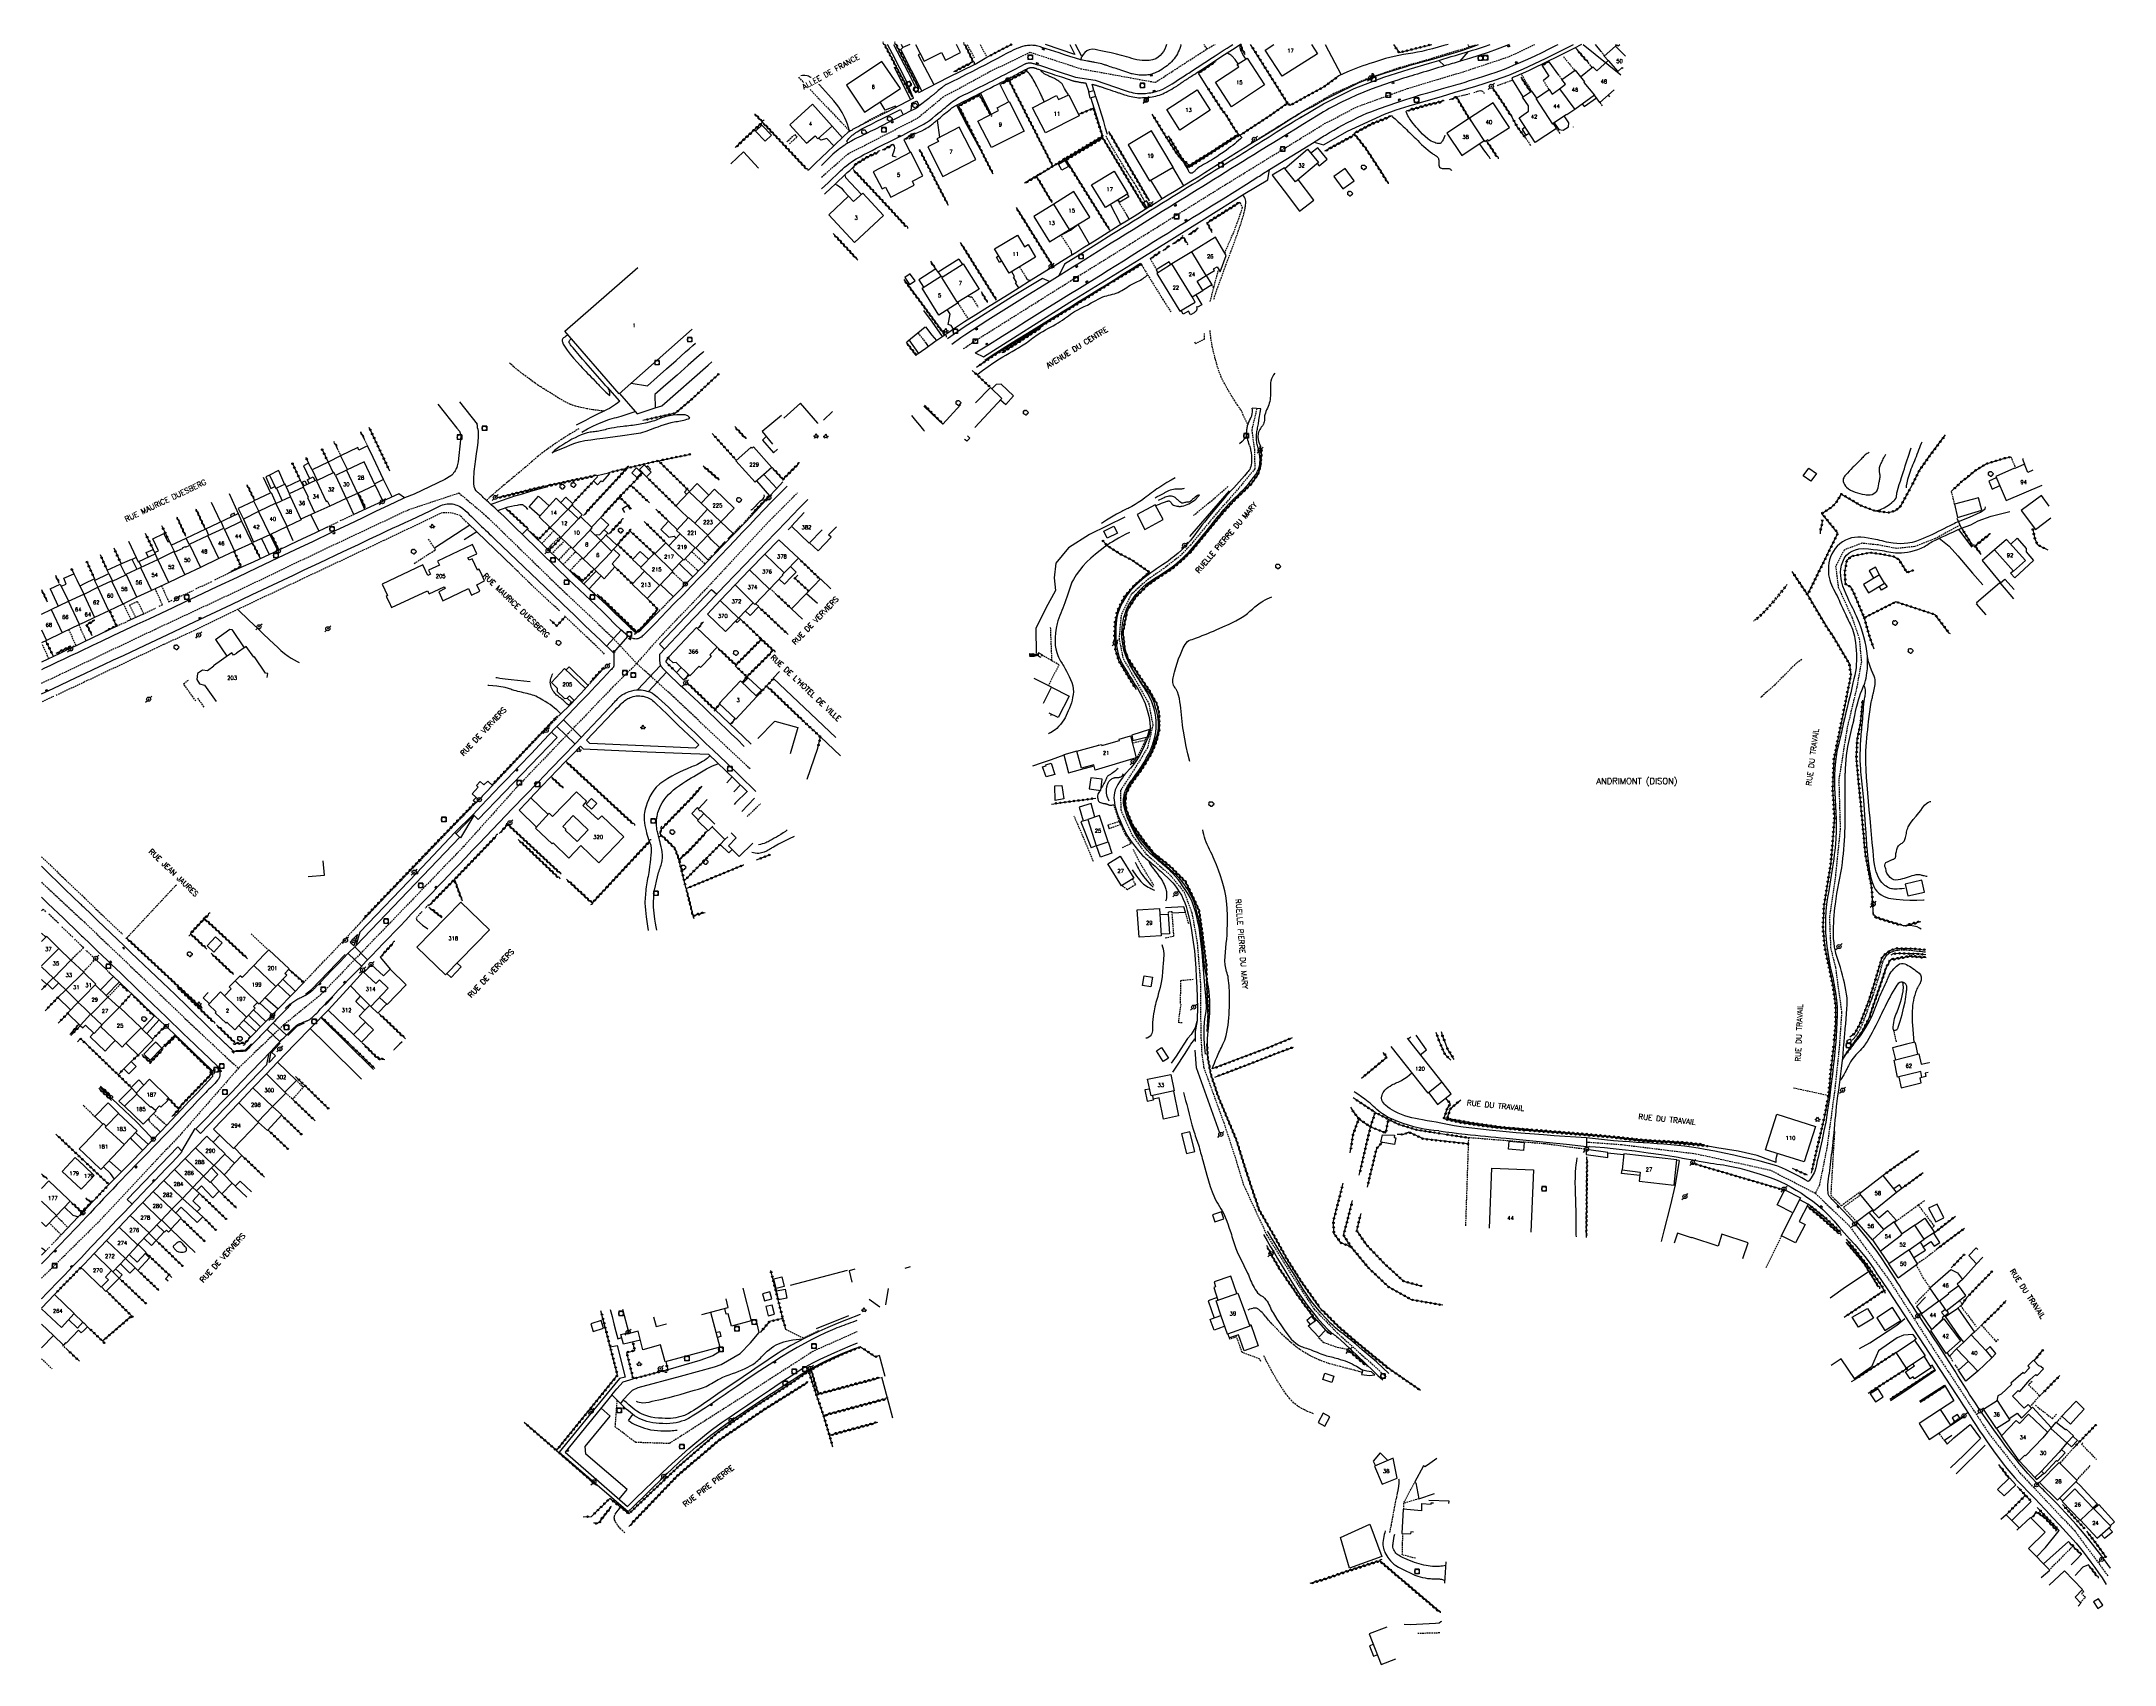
# Model space of a CAD drawing. Header units: millimetres. Extents: x 255999 to 257000, y 144000 to 145001.
# Drawn here: x 256000 to 256682, y 144467 to 145001 of the extents above; entities that cross this region are included whole.
import ezdxf
from ezdxf.enums import TextEntityAlignment as Align

# ---------------------------------------------------------------- set-up
doc = ezdxf.new("R2010")
doc.units = ezdxf.units.MM
doc.linetypes.add('DASHED', pattern=[0.75, 0.5, -0.25])
doc.layers.get('0').update_dxf_attribs({"linetype": 'CONTINUOUS'})
for name, color, linetype in [('W0001', 6, 'DASHED'), ('W0004', 5, 'CONTINUOUS'), ('W0006', 2, 'CONTINUOUS'), ('W0008', 7, 'CONTINUOUS'), ('W0010', 4, 'CONTINUOUS'), ('W0014', 7, 'CONTINUOUS'), ('W0017', 7, 'CONTINUOUS'), ('W0020', 2, 'CONTINUOUS'), ('W0021', 2, 'CONTINUOUS'), ('W0070', 7, 'DASHED'), ('W0071', 7, 'CONTINUOUS'), ('W0101', 7, 'CONTINUOUS'), ('W0104', 1, 'CONTINUOUS'), ('W0105', 7, 'CONTINUOUS'), ('W0112', 1, 'DASHED'), ('W0211', 2, 'CONTINUOUS'), ('W0214', 2, 'CONTINUOUS'), ('W0220', 5, 'DASHED'), ('W0300', 7, 'CONTINUOUS'), ('W0303', 7, 'CONTINUOUS'), ('W0310', 3, 'CONTINUOUS'), ('W0322', 7, 'CONTINUOUS'), ('W0323', 7, 'CONTINUOUS'), ('W0330', 7, 'CONTINUOUS'), ('W0333', 7, 'CONTINUOUS'), ('W0401', 7, 'CONTINUOUS'), ('W0420', 7, 'CONTINUOUS'), ('W0438', 7, 'CONTINUOUS'), ('W0473', 7, 'CONTINUOUS'), ('W0515', 5, 'CONTINUOUS'), ('W0621', 1, 'CONTINUOUS'), ('W0980', 7, 'CONTINUOUS'), ('W0989', 7, 'CONTINUOUS'), ('W0991', 7, 'CONTINUOUS'), ('W1102', 7, 'CONTINUOUS')]:
    doc.layers.add(name, color=color, linetype=linetype)
doc.styles.get("Standard").update_dxf_attribs({"font": 'romans.shx', "width": 0.85})

# ---------------------------------------------------------------- blocks, each defined once
blk = doc.blocks.new('T300')
for p, q in [((-0.8, 0.51), (-0.86, 0.34)), ((-0.86, 0.34), (-0.86, 0.17)), ((-0.86, 0.17), (-0.74, 0.06)), ((-0.69, 0.63), (-0.8, 0.51)), ((-0.8, -0.06), (-0.74, 0.06)), ((-0.74, 0.06), (-0.69, 0.11)), ((-0.57, 0.69), (-0.69, 0.63)), ((-0.46, 0.69), (-0.57, 0.69)), ((-0.29, 0.63), (-0.46, 0.69)), ((-0.29, 0.63), (-0.17, 0.74)), ((-0.23, 0.57), (-0.29, 0.63)), ((-0.17, 0.74), (-0.06, 0.8)), ((-0.06, 0.8), (0.06, 0.8)), ((0.06, 0.8), (0.23, 0.74)), ((0.23, 0.74), (0.34, 0.63)), ((0.34, 0.63), (0.4, 0.51)), ((0.46, 0.46), (0.34, 0.46)), ((0.4, 0.51), (0.4, 0.46)), ((0.57, 0.4), (0.46, 0.46)), ((0.57, 0.4), (0.69, 0.29)), ((0.69, 0.29), (0.74, 0.17)), ((0.74, 0.06), (0.69, -0.17)), ((0.74, 0.17), (0.74, 0.06)), ((-0.8, -0.17), (-0.8, -0.06)), ((-0.8, -0.23), (-0.8, -0.17)), ((-0.74, -0.34), (-0.8, -0.23)), ((-0.69, -0.4), (-0.74, -0.34)), ((-0.51, -0.46), (-0.69, -0.4)), ((-0.4, -0.46), (-0.51, -0.46)), ((-0.4, -0.46), (-0.34, -0.46)), ((-0.34, -0.46), (-0.34, -0.4)), ((-0.34, -0.51), (-0.34, -0.46)), ((-0.29, -0.63), (-0.34, -0.51)), ((-0.17, -0.74), (-0.29, -0.63)), ((-0.06, -0.8), (-0.17, -0.74)), ((0.06, -0.8), (-0.06, -0.8)), ((0.17, -0.74), (0.06, -0.8)), ((0.23, -0.69), (0.17, -0.74)), ((0.29, -0.46), (0.23, -0.46)), ((0.29, -0.63), (0.23, -0.69)), ((0.46, -0.4), (0.29, -0.46)), ((0.34, -0.51), (0.29, -0.63)), ((0.34, -0.51), (0.34, -0.46)), ((0.57, -0.34), (0.46, -0.4)), ((0.63, -0.29), (0.57, -0.34)), ((0.69, -0.17), (0.63, -0.29))]:
    blk.add_line(p, q)
blk = doc.blocks.new('T303')
for p, q in [((-0.77, 0), (-0.28, 0.21)), ((-0.28, -0.21), (-0.77, 0)), ((-0.28, 0.21), (0, 0.83)), ((0, 0.83), (0.28, 0.21)), ((0.28, 0.21), (0.83, 0)), ((0.83, 0), (0.28, -0.21)), ((-0.49, -0.63), (-0.28, -0.21)), ((0, -0.35), (-0.49, -0.63)), ((0.56, -0.63), (0, -0.35)), ((0.28, -0.21), (0.56, -0.63))]:
    blk.add_line(p, q)
blk = doc.blocks.new('T420')
for p, q in [((0.75, 0.75), (-0.75, 0.75)), ((-0.75, 0.75), (-0.75, -0.75)), ((0.75, 0.75), (0.75, -0.75)), ((0.75, -0.75), (-0.75, -0.75))]:
    blk.add_line(p, q)
blk.add_ellipse((0, 0), major_axis=(-0.53, 0.53), ratio=1, start_param=3.926991, end_param=10.210176)
blk = doc.blocks.new('T473')
for p, q in [((-0.166667, 0.166667), (0.166667, -0.166667)), ((-0.166667, -0.166667), (0.166667, 0.166667)), ((0.500001, 0.500001), (1.000002, 1.000002)), ((-1.000002, -1.000002), (-0.500001, -0.500001))]:
    blk.add_line(p, q)
blk.add_ellipse((0, 0), major_axis=(0.471405, 0.471405), ratio=1, start_param=5.4977871438, end_param=11.780972451)
blk = doc.blocks.new('T401')
for p, q in [((-0.3, 0.3), (0, 0.3)), ((-0.3, -0.25), (-0.3, 0.3)), ((-0.3, 0.15), (0, 0.15)), ((-0.3, 0), (0, 0)), ((0, 0.3), (0, -0.25)), ((-0.3, -0.15), (0, -0.15)), ((-0.3, -0.25), (-0.3, -0.3)), ((-0.3, -0.3), (0, -0.3)), ((0, -0.3), (0, -0.25))]:
    blk.add_line(p, q)
blk = doc.blocks.new('T438')
for p, q in [((-0.4, 0.2), (0.4, 0.2)), ((-0.4, -0.2), (-0.4, 0.2)), ((0.15, 1.1), (-0.3, 1.1)), ((-0.3, 1.1), (-0.3, 0.5)), ((-0.3, 0.5), (0.15, 0.5)), ((0.3, 0.65), (0.3, 0.95)), ((0.4, 0.2), (0.4, -0.2))]:
    blk.add_line(p, q)
at = {"flags": 128}
for points in [[(-0.4, -0.2), (0.4, 0.2)], [(0.4, -0.2), (-0.4, -0.2)]]:
    blk.add_lwpolyline(points, dxfattribs=at)
for centre, major_axis, start_param, end_param in [((0.15, 0.95), (0.106, -0.106), 0.785398, 2.356194), ((0.15, 0.65), (0.106, 0.106), 3.926991, 5.497787)]:
    blk.add_ellipse(centre, major_axis=major_axis, ratio=1, start_param=start_param, end_param=end_param)
blk = doc.blocks.new('t310o')
at = {"color": 0, "linetype": 'Continuous'}
for centre, start, end in [((-0.5, 0.38), 216.8699, 323.1304), ((0.5, -0.37), 36.8699, 143.1303)]:
    blk.add_arc(centre, 0.625, start, end, dxfattribs=at)
blk = doc.blocks.new('t323o')
at = {"color": 0, "linetype": 'Continuous'}
for radius in [0.25, 0.15]:
    blk.add_circle((0, 0), radius, dxfattribs=at)
blk = doc.blocks.new('t322o')
at = {"color": 0, "linetype": 'Continuous'}
for radius in [0.25, 0.15]:
    blk.add_circle((0, 0), radius, dxfattribs=at)
blk = doc.blocks.new('t220o')
at = {"color": 0, "linetype": 'Continuous'}
for p, q in [((-0.25, 0.25), (0.25, 0.25)), ((-0.25, -0.25), (0.25, -0.25))]:
    blk.add_line(p, q, dxfattribs=at)

msp = doc.modelspace()

# ---------------------------------------------------------------- linework, layer by layer
at = {"layer": 'W0001'}
for points in [[(256256.53, 144956.32), (256265.16, 144963.93), (256288.07, 144975.72), (256296.46, 144982.66), (256311.82, 144991.05), (256325.14, 144997.42), (256341.77, 144992), (256366.32, 144987.52), (256383.29, 144998.51)], [(256303.22, 144899.9), (256306.33, 144902.02), (256336.39, 144920.92), (256359.64, 144935.33), (256389.28, 144953.81), (256421.97, 144973.92), (256432.69, 144979.49), (256449.18, 144985.48), (256467.7, 144991.04), (256482.65, 144995.98), (256491.14, 145000)], [(256383.29, 144998.51), (256382.28, 145000)], [(256383.29, 144998.51), (256385.94, 145000)], [(256399.64, 144880.2), (256398, 144873.11), (256398.86, 144866.81), (256399.01, 144860.33), (256393.7, 144853.96), (256385.75, 144844.86), (256377.85, 144835.26), (256374.67, 144831.87), (256369.09, 144827.57), (256363.38, 144823.6), (256358.35, 144818.98), (256355.05, 144812.25), (256354.35, 144804.49), (256355.67, 144797.97), (256358.45, 144793.16), (256364.11, 144783.23), (256365.46, 144776.04), (256363.72, 144768.57), (256358.92, 144760.77), (256354.86, 144754.57), (256354.91, 144748.19), (256358.67, 144739.78), (256363.07, 144733.83), (256371.39, 144726.48), (256375.76, 144721.09), (256378.32, 144714.22), (256380.05, 144704.44), (256381.09, 144691.62), (256381.24, 144674.09), (256381.4, 144671)], [(256014, 144796.47), (256037.44, 144807.6), (256065.32, 144820.63), (256091.7, 144833.27), (256120.67, 144846.91), (256137.24, 144852.42)], [(256137.24, 144852.42), (256146.05, 144845.02), (256169.07, 144822.58), (256187.85, 144804.77), (256195.74, 144796.29)], [(256195.74, 144796.29), (256203.23, 144804.86), (256218.11, 144820.38), (256239.48, 144843.31), (256248.6, 144852.45)], [(256630.94, 144841.89), (256622.81, 144837.39), (256616.06, 144834.78), (256610.11, 144834.11), (256604.05, 144835.29), (256598.64, 144835.87), (256592.79, 144833.63), (256590.03, 144828.33), (256590.86, 144821.44), (256595.38, 144811.51), (256597.81, 144804.42), (256598.48, 144796.95), (256596.92, 144788.19), (256593.78, 144775.08), (256591.07, 144758.02), (256591.52, 144741.9), (256589.86, 144725.52), (256587.96, 144712.96), (256588.39, 144702.64), (256589.98, 144696.18), (256591.99, 144681.5), (256591.28, 144671)], [(256000, 144789.79), (256005.94, 144792.64), (256014, 144796.47)], [(256195.74, 144796.29), (256187.9, 144788.56), (256170.92, 144770.86), (256156.11, 144755.4), (256138.83, 144736.1), (256114.03, 144710.35), (256091.88, 144687.36), (256079.6, 144677.37), (256072.94, 144671)], [(256233.01, 144761.6), (256231.83, 144762.72), (256207.91, 144785.26), (256195.74, 144796.29)], [(256000, 144724.3), (256013.21, 144712.01), (256014, 144711.26)], [(256014, 144711.26), (256032.46, 144693.65), (256047.27, 144679.43), (256056.22, 144671)], [(256056.22, 144671), (256060.29, 144667.16), (256064.72, 144663.14)], [(256072.94, 144671), (256064.72, 144663.14)], [(256381.4, 144671), (256381.58, 144667.63), (256382.2, 144663.34), (256388.78, 144645.27), (256392.79, 144633.03), (256395.2, 144624.99), (256402.95, 144608.25), (256411.62, 144594.28), (256418.53, 144583.83), (256426.2, 144575.99), (256437.55, 144565.81), (256442.12, 144561.63)], [(256591.28, 144671), (256591.23, 144670.22), (256589.72, 144655.95), (256587.14, 144636.92), (256584.64, 144624.55), (256583.37, 144621.93)], [(256064.72, 144663.14), (256046.28, 144641.96), (256019.15, 144612.96), (256014, 144607.87)], [(256583.37, 144621.93), (256568.7, 144629.48), (256544.08, 144634.89), (256519.61, 144637.9), (256508.48, 144638.74), (256508.1, 144638.78)], [(256583.37, 144621.93), (256594.33, 144611.48), (256607.41, 144593.74), (256625.42, 144565.81), (256640.63, 144542.64), (256650.73, 144529.85), (256668.57, 144511.01), (256679.69, 144495.96)], [(256000, 144594.04), (256014, 144607.87)], [(256268.24, 144576.44), (256253.69, 144569.98), (256228.43, 144553.66), (256206.41, 144539.64), (256195.43, 144540), (256188.67, 144545.09), (256189.34, 144553.84)]]:
    msp.add_lwpolyline(points, dxfattribs=at)
at = {"layer": 'W0004'}
for points in [[(256141.92, 144746.63), (256135.94, 144740.68)], [(256136.31, 144740.32), (256142.14, 144746.36)]]:
    msp.add_lwpolyline(points, dxfattribs=at)
at = {"layer": 'W0006'}
for points in [[(256414.03, 144975.89), (256421.58, 144980.47), (256431.64, 144985.48), (256441.39, 144989.26), (256449.75, 144991.84), (256456.41, 144993.79), (256459.52, 144994.74), (256461.42, 144992.95)], [(256441.69, 144977.09), (256445.52, 144978.48), (256449.75, 144979.81), (256455.33, 144981.46), (256460.4, 144982.89), (256464.91, 144984.31), (256471.71, 144986.3), (256478.14, 144988.31), (256482.58, 144989.92), (256487.38, 144991.92), (256494.61, 144995.31), (256501.87, 144998.96), (256503.8, 145000)], [(256466.43, 144994.42), (256469.26, 144997.7)], [(256469.26, 144997.7), (256470.58, 144998.05), (256471.9, 144998.44), (256473.21, 144998.85), (256474.51, 144999.29), (256476.42, 145000)], [(256414.51, 144976.2), (256413.56, 144975.62), (256412.61, 144975.03), (256411.65, 144974.45), (256410.7, 144973.87), (256408.37, 144972.42), (256406.03, 144970.96), (256403.69, 144969.51), (256401.36, 144968.05), (256400.31, 144967.4), (256399.26, 144966.75), (256398.22, 144966.09), (256397.17, 144965.44), (256396.12, 144964.79), (256395.08, 144964.14), (256394.03, 144963.48), (256392.98, 144962.83), (256391.95, 144962.19), (256390.92, 144961.56), (256389.89, 144960.92), (256388.86, 144960.29), (256387.83, 144959.65), (256386.8, 144959.02), (256385.77, 144958.38), (256384.74, 144957.74), (256383.17, 144956.77), (256381.6, 144955.8), (256380.04, 144954.82), (256378.47, 144953.85), (256376.9, 144952.87), (256375.34, 144951.9), (256373.77, 144950.92), (256372.2, 144949.95), (256370.33, 144948.78), (256368.46, 144947.62), (256366.58, 144946.46), (256364.7, 144945.3), (256362.83, 144944.13), (256360.96, 144942.97), (256359.08, 144941.81), (256357.21, 144940.64), (256352, 144937.4), (256346.79, 144934.16), (256341.59, 144930.92), (256336.39, 144927.67)], [(256418.48, 144967.84), (256421.57, 144966.97), (256429.44, 144971.46), (256441.69, 144977.09)], [(256307.09, 144898.55), (256309.77, 144897.23), (256338.21, 144915.13), (256360.96, 144929.23), (256382.51, 144942.62), (256395.76, 144950.98), (256403.33, 144955.39), (256403.8, 144958.81)], [(256336.39, 144927.67), (256334.55, 144923.83)], [(256329.19, 144923), (256319.33, 144917.07), (256303.39, 144906.91), (256297.9, 144903.17)], [(256331.54, 144921.96), (256329.19, 144923)], [(256199.3, 144887.71), (256202.43, 144890.48), (256205.56, 144893.25), (256208.69, 144896.02), (256211.82, 144898.79), (256213.01, 144899.83), (256214.19, 144900.88), (256215.1, 144901.67)], [(256217.81, 144898.97), (256217.44, 144898.64), (256216.3, 144897.64), (256212.65, 144894.43), (256209.01, 144891.22), (256205.36, 144888.02), (256201.71, 144884.81)], [(256201.71, 144884.81), (256201.85, 144880.37), (256204.02, 144881.04), (256219.19, 144894.46), (256220.41, 144895.53)], [(256193.95, 144888.5), (256199.3, 144887.71)], [(256137.59, 144739.1), (256135.94, 144740.68), (256123.47, 144727.42), (256104.68, 144707.94), (256103.37, 144703.45)], [(256050.78, 144643.16), (256052.29, 144641.66), (256074.1, 144664.38), (256074.86, 144668.1)], [(256187.03, 144548.69), (256183.99, 144551.3)], [(256189.99, 144521.35), (256192.62, 144524.51), (256179.05, 144536.18), (256178.77, 144538.71), (256187.03, 144548.69)], [(256193.02, 144547.22), (256194.43, 144549.22)], [(256193.02, 144547.22), (256193.64, 144546.8), (256194.29, 144546.4), (256194.95, 144546.04), (256195.62, 144545.71), (256196.5, 144545.33), (256197.39, 144544.99), (256198.29, 144544.7), (256199.21, 144544.45), (256200.31, 144544.21), (256201.43, 144544.04), (256202.55, 144543.92), (256203.67, 144543.83), (256204.47, 144543.8), (256205.27, 144543.81), (256206.07, 144543.84), (256206.87, 144543.88), (256207.42, 144543.92), (256207.97, 144543.96), (256208.52, 144544.01), (256209.07, 144544.07)]]:
    msp.add_lwpolyline(points, dxfattribs=at)
at = {"layer": 'W0008'}
for points in [[(256357.55, 144990.59), (256356.89, 144990.84), (256356.23, 144991.08), (256355.57, 144991.31), (256354.9, 144991.54), (256354.41, 144991.71), (256353.91, 144991.87), (256353.42, 144992.02), (256352.92, 144992.18), (256352.43, 144992.33), (256351.93, 144992.49), (256351.43, 144992.65), (256350.94, 144992.81), (256350.66, 144992.9), (256350.38, 144993), (256350.1, 144993.11), (256349.82, 144993.21), (256349.54, 144993.31), (256349.26, 144993.4), (256348.97, 144993.5), (256348.69, 144993.58), (256348.11, 144993.72), (256347.53, 144993.85), (256346.94, 144993.96), (256346.36, 144994.07), (256346.06, 144994.13), (256345.76, 144994.18), (256345.46, 144994.23), (256345.16, 144994.28), (256344.86, 144994.33), (256344.56, 144994.38), (256344.26, 144994.43), (256343.96, 144994.48), (256343.41, 144994.58), (256342.86, 144994.67), (256342.31, 144994.77), (256341.76, 144994.87)], [(256374.76, 145000), (256374.73, 144999.85), (256374.55, 144999.25), (256374.34, 144998.65), (256374.1, 144998.07), (256373.84, 144997.5), (256373.54, 144996.92), (256373.21, 144996.34), (256372.86, 144995.78), (256372.47, 144995.25), (256372.05, 144994.76), (256371.61, 144994.3), (256371.14, 144993.86), (256370.67, 144993.43), (256370.13, 144992.99), (256369.59, 144992.56), (256369.02, 144992.15), (256368.44, 144991.77), (256367.86, 144991.43), (256367.28, 144991.12), (256366.68, 144990.83), (256366.07, 144990.57), (256365.62, 144990.4), (256365.17, 144990.25), (256364.71, 144990.12), (256364.25, 144990.02), (256363.81, 144989.95), (256363.37, 144989.9), (256362.93, 144989.87), (256362.49, 144989.86), (256362.11, 144989.84), (256361.73, 144989.84), (256361.35, 144989.85), (256360.96, 144989.88), (256360.39, 144989.95), (256359.82, 144990.05), (256359.26, 144990.16), (256358.69, 144990.28), (256358.41, 144990.35), (256358.12, 144990.43), (256357.84, 144990.51), (256357.55, 144990.59)], [(256482.63, 145000), (256481.85, 144999.65), (256478.76, 144998.4), (256475.73, 144997.31), (256472.66, 144996.32), (256469.58, 144995.38), (256466.51, 144994.45), (256465.87, 144994.25), (256465.23, 144994.06), (256464.59, 144993.87), (256463.94, 144993.69), (256463.3, 144993.5), (256462.66, 144993.32), (256462.02, 144993.13), (256461.38, 144992.94), (256460.38, 144992.64), (256459.39, 144992.34), (256458.39, 144992.04), (256457.4, 144991.73), (256456.41, 144991.43), (256455.41, 144991.12), (256454.42, 144990.82), (256453.42, 144990.52), (256452.5, 144990.24), (256451.57, 144989.96), (256450.65, 144989.69), (256449.72, 144989.41), (256448.8, 144989.13), (256447.88, 144988.85), (256446.95, 144988.57), (256446.04, 144988.27), (256443.84, 144987.56), (256441.65, 144986.84), (256439.47, 144986.08), (256437.31, 144985.27), (256434.89, 144984.3), (256432.48, 144983.29), (256430.1, 144982.22), (256427.74, 144981.11), (256426.66, 144980.57), (256425.6, 144980.01), (256424.54, 144979.43), (256423.49, 144978.85), (256422.56, 144978.32), (256421.63, 144977.78), (256420.71, 144977.23), (256419.79, 144976.68)], [(256434.46, 144976.74), (256435.81, 144977.33), (256437.19, 144977.85), (256438.58, 144978.35), (256439.96, 144978.85), (256442.83, 144979.91), (256445.73, 144980.91), (256448.63, 144981.86), (256451.55, 144982.79), (256453.74, 144983.46), (256455.95, 144984.1), (256458.16, 144984.73), (256460.37, 144985.37), (256461.16, 144985.59), (256461.95, 144985.82), (256462.75, 144986.05), (256463.54, 144986.27), (256464.34, 144986.5), (256465.13, 144986.72), (256465.93, 144986.95), (256466.72, 144987.18), (256468.19, 144987.62), (256469.66, 144988.07), (256471.13, 144988.52), (256472.59, 144988.98), (256473.95, 144989.4), (256475.32, 144989.83), (256476.68, 144990.26), (256478.03, 144990.73), (256479.57, 144991.29), (256481.1, 144991.87), (256482.62, 144992.48), (256484.13, 144993.11), (256486.5, 144994.13), (256488.85, 144995.19), (256491.18, 144996.28), (256493.51, 144997.38), (256495.85, 144998.52), (256498.18, 144999.69), (256498.79, 145000)], [(256288.63, 144979.81), (256288.45, 144979.62), (256288.26, 144979.44), (256288.05, 144979.27), (256287.84, 144979.11), (256287.39, 144978.82), (256286.91, 144978.55), (256286.43, 144978.31), (256285.93, 144978.11)], [(256283.35, 144976.83), (256281.02, 144975.62), (256278.69, 144974.42), (256276.36, 144973.23), (256274.02, 144972.05), (256273.27, 144971.67), (256272.53, 144971.3), (256271.78, 144970.94), (256271.04, 144970.57), (256270.29, 144970.2), (256269.55, 144969.83), (256268.8, 144969.46), (256268.06, 144969.09), (256267.63, 144968.87), (256267.21, 144968.66), (256266.78, 144968.44), (256266.36, 144968.21), (256266.09, 144968.06), (256265.82, 144967.91), (256265.55, 144967.76), (256265.29, 144967.6)], [(256419.79, 144976.68), (256417.31, 144975.16), (256414.83, 144973.64), (256412.35, 144972.12), (256409.87, 144970.6), (256407.54, 144969.17), (256405.21, 144967.73), (256402.87, 144966.29), (256400.55, 144964.85), (256398.67, 144963.69), (256396.79, 144962.52), (256394.92, 144961.36), (256393.04, 144960.19), (256391.16, 144959.02), (256389.29, 144957.86), (256387.41, 144956.69), (256385.54, 144955.52), (256383.72, 144954.39), (256381.9, 144953.26), (256380.07, 144952.13), (256378.25, 144951.01), (256376.43, 144949.88), (256374.61, 144948.75), (256372.79, 144947.62), (256370.97, 144946.49), (256368.57, 144945), (256366.18, 144943.5), (256363.78, 144942.01), (256361.39, 144940.52), (256358.99, 144939.03), (256356.6, 144937.53), (256354.2, 144936.04), (256351.8, 144934.55), (256349.7, 144933.25), (256347.6, 144931.94), (256345.5, 144930.64), (256343.4, 144929.33), (256341.3, 144928.03), (256339.2, 144926.72), (256337.1, 144925.42), (256335, 144924.11), (256329.7, 144920.81), (256324.4, 144917.51), (256319.1, 144914.2), (256313.82, 144910.88), (256311.25, 144909.25), (256308.69, 144907.63), (256306.13, 144905.99), (256303.59, 144904.32), (256302.29, 144903.46), (256299.34, 144901.24), (256299.34, 144901.24)], [(256418.48, 144967.84), (256418.95, 144968.14), (256419.42, 144968.43), (256419.89, 144968.72), (256420.35, 144969.02), (256420.82, 144969.31), (256421.28, 144969.6), (256421.75, 144969.89), (256422.23, 144970.18), (256423.62, 144971), (256425.02, 144971.81), (256426.43, 144972.61), (256427.85, 144973.39), (256429.49, 144974.25), (256431.14, 144975.1), (256432.79, 144975.93), (256434.46, 144976.74)], [(256307.09, 144898.55), (256311.45, 144901.12), (256315.96, 144904.02), (256320.49, 144906.9), (256323.94, 144909.08), (256327.41, 144911.25), (256330.89, 144913.4), (256334.37, 144915.54), (256337.85, 144917.68), (256341.33, 144919.82), (256344.81, 144921.96), (256348.28, 144924.12), (256350.79, 144925.68), (256353.3, 144927.25), (256355.8, 144928.82), (256358.31, 144930.39), (256360.81, 144931.96), (256363.31, 144933.53), (256365.82, 144935.1), (256368.33, 144936.67), (256370.37, 144937.94), (256372.42, 144939.21), (256374.47, 144940.49), (256376.52, 144941.76), (256378.57, 144943.03), (256380.62, 144944.3), (256382.67, 144945.58), (256384.72, 144946.85), (256388.55, 144949.23), (256392.39, 144951.6), (256396.22, 144953.99), (256400.04, 144956.39), (256400.51, 144956.69), (256400.98, 144956.99), (256401.45, 144957.3), (256401.92, 144957.6), (256402.39, 144957.91), (256402.86, 144958.21), (256403.33, 144958.51), (256403.8, 144958.81)], [(256130.38, 144881.62), (256136.63, 144873.73), (256137.42, 144872.69), (256137.9, 144871.47), (256137.75, 144869.93), (256136.97, 144862.64), (256136.9, 144862.18), (256136.81, 144861.73), (256136.68, 144861.28), (256136.53, 144860.84), (256136.37, 144860.46), (256136.2, 144860.08), (256135.99, 144859.72), (256135.77, 144859.36), (256135.51, 144858.99), (256135.24, 144858.62), (256134.92, 144858.28), (256134.55, 144857.99), (256132.58, 144856.81), (256122.59, 144852.05), (256119.34, 144850.82)], [(256137.4, 144882.42), (256143.22, 144875.03)], [(256382.46, 144671), (256382.42, 144671.73), (256382.38, 144672.47), (256382.35, 144673.2), (256382.33, 144673.94), (256382.32, 144674.47), (256382.32, 144675), (256382.33, 144675.54), (256382.34, 144676.07), (256382.36, 144676.6), (256382.39, 144677.13), (256382.42, 144677.67), (256382.46, 144678.2), (256382.6, 144679.4), (256382.8, 144680.6), (256382.99, 144681.81), (256383.08, 144683.02), (256383.03, 144685.52), (256382.82, 144688.01), (256382.54, 144690.48), (256382.3, 144692.96), (256382.09, 144695.74), (256381.9, 144698.52), (256381.69, 144701.3), (256381.41, 144704.08), (256381.19, 144705.87), (256380.95, 144707.65), (256380.66, 144709.43), (256380.3, 144711.2), (256379.92, 144712.89), (256379.5, 144714.57), (256379, 144716.24), (256378.38, 144717.86), (256377.72, 144719.26), (256376.96, 144720.61), (256376.13, 144721.91), (256375.27, 144723.19), (256374.53, 144724.24), (256373.76, 144725.26), (256372.94, 144726.25), (256372.08, 144727.2), (256371.55, 144727.74), (256371.01, 144728.25), (256370.45, 144728.75), (256369.88, 144729.24), (256369.31, 144729.72), (256368.74, 144730.19), (256368.17, 144730.68), (256367.6, 144731.17), (256366.85, 144731.82), (256366.09, 144732.47), (256365.33, 144733.13), (256364.61, 144733.83), (256363.75, 144734.74), (256362.91, 144735.68), (256362.1, 144736.66), (256361.35, 144737.67), (256360.55, 144738.84), (256359.82, 144740.04), (256359.13, 144741.27), (256358.48, 144742.52), (256357.86, 144743.82), (256357.28, 144745.14), (256356.76, 144746.48), (256356.33, 144747.86), (256356.13, 144748.7), (256355.96, 144749.55), (256355.86, 144750.41), (256355.85, 144751.27), (256355.87, 144751.76), (256355.92, 144752.24), (256355.99, 144752.73), (256356.08, 144753.2), (256356.19, 144753.68), (256356.32, 144754.15), (256356.48, 144754.61), (256356.66, 144755.06), (256356.89, 144755.53), (256357.15, 144755.98), (256357.43, 144756.42), (256357.74, 144756.83), (256358.05, 144757.24), (256358.37, 144757.65), (256358.68, 144758.06), (256358.98, 144758.48), (256359.89, 144759.8), (256360.82, 144761.12), (256361.72, 144762.46), (256362.57, 144763.83), (256363.31, 144765.13), (256364, 144766.44), (256364.65, 144767.79), (256365.21, 144769.17), (256365.42, 144769.73), (256365.61, 144770.29), (256365.79, 144770.86), (256365.96, 144771.43), (256366.11, 144772.01), (256366.24, 144772.59), (256366.35, 144773.17), (256366.44, 144773.76), (256366.56, 144774.97), (256366.6, 144776.18), (256366.56, 144777.4), (256366.44, 144778.61), (256366.2, 144779.99), (256365.87, 144781.36), (256365.46, 144782.7), (256364.98, 144784.02), (256364.63, 144784.81), (256364.22, 144785.58), (256363.79, 144786.32), (256363.35, 144787.07), (256362.94, 144787.77), (256362.51, 144788.47), (256362.07, 144789.15), (256361.63, 144789.84), (256361.19, 144790.52), (256360.75, 144791.21), (256360.31, 144791.9), (256359.89, 144792.59), (256359.21, 144793.68), (256358.53, 144794.77), (256357.89, 144795.89), (256357.31, 144797.04), (256356.8, 144798.24), (256356.34, 144799.46), (256355.96, 144800.7), (256355.66, 144801.97), (256355.44, 144803.41), (256355.31, 144804.86), (256355.29, 144806.31), (256355.34, 144807.76), (256355.4, 144808.4), (256355.47, 144809.03), (256355.55, 144809.66), (256355.66, 144810.28), (256355.79, 144810.91), (256355.94, 144811.53), (256356.12, 144812.14), (256356.32, 144812.74), (256356.82, 144814.03), (256357.41, 144815.27), (256358.09, 144816.47), (256358.85, 144817.62), (256359.88, 144818.95), (256360.99, 144820.2), (256362.19, 144821.38), (256363.44, 144822.48), (256364.21, 144823.09), (256365, 144823.65), (256365.82, 144824.17), (256366.65, 144824.68), (256367.48, 144825.17), (256368.31, 144825.67), (256369.12, 144826.19), (256369.92, 144826.74), (256371.1, 144827.59), (256372.26, 144828.46), (256373.4, 144829.35), (256374.51, 144830.29), (256375.38, 144831.08), (256376.22, 144831.9), (256377.04, 144832.73), (256377.84, 144833.59), (256379.17, 144835.09), (256380.45, 144836.63), (256381.72, 144838.18), (256382.98, 144839.73), (256383.82, 144840.75), (256384.64, 144841.79), (256385.46, 144842.82), (256386.28, 144843.86), (256387.11, 144844.89), (256387.94, 144845.91), (256388.79, 144846.92), (256389.66, 144847.92), (256390.56, 144848.9), (256391.49, 144849.85), (256392.44, 144850.79), (256393.39, 144851.72), (256394.34, 144852.65), (256395.28, 144853.59), (256396.19, 144854.57), (256397.07, 144855.57), (256397.85, 144856.51), (256398.62, 144857.47), (256399.33, 144858.47), (256399.93, 144859.55), (256400.08, 144859.89), (256400.22, 144860.23), (256400.34, 144860.58), (256400.44, 144860.93), (256400.53, 144861.28), (256400.61, 144861.64), (256400.66, 144862.01), (256400.7, 144862.37), (256400.73, 144863.33), (256400.65, 144864.29), (256400.52, 144865.23), (256400.36, 144866.17), (256400.29, 144866.54), (256400.19, 144866.91), (256400.09, 144867.28), (256399.98, 144867.64), (256399.87, 144868.01), (256399.77, 144868.38), (256399.68, 144868.75), (256399.62, 144869.12), (256399.56, 144869.78), (256399.54, 144870.43), (256399.55, 144871.09), (256399.6, 144871.74), (256399.64, 144872.17), (256399.7, 144872.6), (256399.76, 144873.02), (256399.84, 144873.45), (256399.93, 144873.87), (256400.01, 144874.29), (256400.09, 144874.71), (256400.17, 144875.14), (256400.38, 144876.37), (256400.59, 144877.61), (256400.8, 144878.84), (256401.02, 144880.07)], [(256397.24, 144868.04), (256397.06, 144868.63), (256396.9, 144869.23), (256396.74, 144869.83), (256396.6, 144870.43), (256396.51, 144870.82), (256396.42, 144871.21), (256396.35, 144871.61), (256396.32, 144872.02), (256396.32, 144872.34), (256396.33, 144872.67), (256396.35, 144873), (256396.39, 144873.33), (256396.44, 144873.65), (256396.5, 144873.98), (256396.57, 144874.3), (256396.65, 144874.62), (256396.83, 144875.19), (256397.05, 144875.75), (256397.3, 144876.3), (256397.55, 144876.84), (256397.61, 144876.97), (256397.68, 144877.1), (256397.75, 144877.22), (256397.82, 144877.35), (256397.89, 144877.48), (256397.96, 144877.61), (256398.01, 144877.74), (256398.06, 144877.88), (256398.18, 144878.48), (256398.24, 144879.1), (256398.24, 144879.71), (256398.18, 144880.33)], [(256401.02, 144880.07), (256398.18, 144880.33)], [(256158.05, 144838.8), (256156.08, 144840.75), (256154.1, 144842.69), (256152.1, 144844.62), (256150.08, 144846.53), (256149.57, 144847), (256149.06, 144847.47), (256148.54, 144847.94), (256148.03, 144848.41), (256147.51, 144848.88), (256146.99, 144849.35), (256146.47, 144849.82), (256145.96, 144850.29), (256145.72, 144850.51), (256145.48, 144850.74), (256145.25, 144850.96), (256145.01, 144851.19), (256144.77, 144851.41), (256144.54, 144851.64), (256144.3, 144851.86), (256144.05, 144852.08), (256143.92, 144852.19), (256143.79, 144852.3), (256143.66, 144852.41), (256143.52, 144852.52), (256143.39, 144852.63), (256143.26, 144852.74), (256143.13, 144852.85), (256143, 144852.97), (256142.96, 144853), (256142.93, 144853.04), (256142.89, 144853.08), (256142.86, 144853.12), (256142.8, 144853.23), (256142.75, 144853.35), (256142.7, 144853.47), (256142.66, 144853.58), (256142.54, 144853.87), (256142.42, 144854.17), (256142.31, 144854.46), (256142.24, 144854.77), (256142.16, 144855.31), (256142.13, 144855.85), (256142.13, 144856.39), (256142.15, 144856.92), (256142.19, 144857.76), (256142.25, 144858.59), (256142.33, 144859.42), (256142.43, 144860.25), (256142.53, 144861.08), (256142.64, 144861.9), (256142.74, 144862.73), (256142.84, 144863.56), (256143.07, 144865.42), (256143.34, 144867.28), (256143.57, 144869.15), (256143.73, 144871.02), (256143.74, 144871.42), (256143.75, 144871.81), (256143.74, 144872.2), (256143.71, 144872.6), (256143.66, 144872.85), (256143.61, 144873.1), (256143.54, 144873.34), (256143.45, 144873.58), (256143.39, 144873.76), (256143.37, 144873.94), (256143.36, 144874.12), (256143.36, 144874.3), (256143.36, 144874.48), (256143.34, 144874.67), (256143.3, 144874.85), (256143.22, 144875.03)], [(256397.24, 144868.04), (256397.37, 144867.68), (256397.48, 144867.31), (256397.57, 144866.93), (256397.64, 144866.56), (256397.79, 144865.65), (256397.9, 144864.73), (256397.97, 144863.81), (256397.96, 144862.89), (256397.92, 144862.29), (256397.85, 144861.7), (256397.72, 144861.11), (256397.53, 144860.55), (256397.32, 144860.16), (256397.07, 144859.8), (256396.79, 144859.46), (256396.52, 144859.12), (256395.67, 144858.09), (256394.79, 144857.07), (256393.89, 144856.07), (256392.98, 144855.08), (256392.06, 144854.09), (256391.15, 144853.11), (256390.25, 144852.11), (256389.36, 144851.1), (256387.6, 144849.05), (256385.86, 144846.98), (256384.13, 144844.89), (256382.42, 144842.8), (256381.61, 144841.78), (256380.83, 144840.75), (256380.06, 144839.72), (256379.29, 144838.68), (256378.51, 144837.64), (256377.7, 144836.62), (256376.87, 144835.63), (256375.99, 144834.67), (256374.9, 144833.61), (256373.76, 144832.6), (256372.58, 144831.63), (256371.39, 144830.69), (256370.48, 144830.01), (256369.55, 144829.35), (256368.61, 144828.71), (256367.66, 144828.08), (256366.71, 144827.45), (256365.77, 144826.81), (256364.84, 144826.15), (256363.93, 144825.47), (256362.63, 144824.44), (256361.33, 144823.38), (256360.08, 144822.27), (256358.9, 144821.08), (256357.95, 144819.98), (256357.06, 144818.84), (256356.24, 144817.64), (256355.5, 144816.39), (256354.96, 144815.33), (256354.49, 144814.25), (256354.09, 144813.13), (256353.78, 144811.99), (256353.53, 144810.67), (256353.38, 144809.35), (256353.31, 144808.01), (256353.28, 144806.69), (256353.28, 144805.4), (256353.32, 144804.11), (256353.42, 144802.82), (256353.6, 144801.55), (256353.81, 144800.49), (256354.08, 144799.44), (256354.41, 144798.41), (256354.8, 144797.41), (256355.39, 144796.2), (256356.08, 144795.04), (256356.8, 144793.9), (256357.51, 144792.77), (256357.96, 144792.03), (256358.42, 144791.3), (256358.89, 144790.57), (256359.36, 144789.84), (256359.82, 144789.11), (256360.28, 144788.38), (256360.72, 144787.63), (256361.14, 144786.88), (256361.63, 144785.97), (256362.1, 144785.05), (256362.54, 144784.11), (256362.94, 144783.16), (256363.2, 144782.42), (256363.44, 144781.68), (256363.64, 144780.92), (256363.81, 144780.16)], [(256630.44, 144842.98), (256629.95, 144842.75), (256629.46, 144842.53), (256628.97, 144842.3), (256628.49, 144842.07), (256627.53, 144841.61), (256626.58, 144841.14), (256625.63, 144840.66), (256624.69, 144840.17), (256623.74, 144839.7), (256622.79, 144839.22), (256621.83, 144838.76), (256620.87, 144838.32), (256619.82, 144837.85), (256618.77, 144837.4), (256617.7, 144836.98), (256616.62, 144836.59), (256615.91, 144836.37), (256615.2, 144836.16), (256614.48, 144835.98), (256613.74, 144835.86), (256612.55, 144835.75), (256611.35, 144835.71), (256610.15, 144835.75), (256608.96, 144835.85), (256608.22, 144835.95), (256607.48, 144836.08), (256606.75, 144836.25), (256606.03, 144836.43), (256605.3, 144836.62), (256604.58, 144836.8), (256603.85, 144836.97), (256603.12, 144837.12), (256601.93, 144837.35), (256600.72, 144837.58), (256599.51, 144837.76), (256598.28, 144837.84), (256597.29, 144837.84), (256596.28, 144837.78), (256595.29, 144837.63), (256594.32, 144837.35), (256593.28, 144836.9), (256592.3, 144836.33), (256591.39, 144835.66), (256590.56, 144834.89), (256589.88, 144834.12), (256589.28, 144833.27), (256588.78, 144832.37), (256588.37, 144831.43), (256588.04, 144830.42), (256587.81, 144829.38), (256587.68, 144828.33), (256587.63, 144827.27), (256587.65, 144826.37), (256587.73, 144825.47), (256587.89, 144824.59), (256588.11, 144823.71), (256588.36, 144822.94), (256588.67, 144822.18), (256589, 144821.44), (256589.37, 144820.71), (256589.74, 144819.99), (256590.12, 144819.27), (256590.49, 144818.55), (256590.83, 144817.82), (256591.15, 144817.13), (256591.46, 144816.44), (256591.77, 144815.74), (256592.09, 144815.05), (256592.4, 144814.36), (256592.71, 144813.67), (256593.02, 144812.97), (256593.34, 144812.28), (256593.62, 144811.69), (256593.91, 144811.1), (256594.2, 144810.52), (256594.49, 144809.94), (256594.77, 144809.35), (256595.05, 144808.75), (256595.3, 144808.15), (256595.54, 144807.54), (256595.79, 144806.78), (256596.01, 144806.01), (256596.19, 144805.24), (256596.35, 144804.45), (256596.54, 144803.2), (256596.69, 144801.94), (256596.78, 144800.68), (256596.85, 144799.41), (256596.87, 144798.29), (256596.87, 144797.16), (256596.82, 144796.04), (256596.73, 144794.91), (256596.54, 144793.66), (256596.29, 144792.43), (256596, 144791.2), (256595.73, 144789.97), (256595.36, 144788.32), (256594.98, 144786.68), (256594.59, 144785.04), (256594.2, 144783.41), (256593.81, 144781.77), (256593.42, 144780.13), (256593.04, 144778.49), (256592.66, 144776.85), (256591.92, 144773.68), (256591.16, 144770.51), (256590.47, 144767.32), (256589.97, 144764.1), (256589.74, 144761.8), (256589.62, 144759.49), (256589.6, 144757.18), (256589.68, 144754.88)], [(256599.65, 144789.82), (256599.87, 144790.65), (256600.06, 144791.49), (256600.21, 144792.34), (256600.33, 144793.2), (256600.4, 144793.89), (256600.46, 144794.58), (256600.51, 144795.27), (256600.54, 144795.97), (256600.55, 144796.66), (256600.55, 144797.36), (256600.53, 144798.05), (256600.48, 144798.75), (256600.31, 144800.34), (256600.04, 144801.91), (256599.71, 144803.48), (256599.33, 144805.02), (256598.89, 144806.56), (256598.4, 144808.08), (256597.86, 144809.57), (256597.27, 144811.06), (256596.9, 144811.92), (256596.5, 144812.78), (256596.08, 144813.62), (256595.65, 144814.46), (256595.22, 144815.29), (256594.79, 144816.13), (256594.39, 144816.98), (256594, 144817.85), (256593.46, 144819.11), (256592.92, 144820.39), (256592.44, 144821.7), (256592.07, 144823.04), (256591.86, 144824.12), (256591.71, 144825.21), (256591.66, 144826.31), (256591.76, 144827.42), (256591.87, 144828.02), (256591.99, 144828.61), (256592.15, 144829.19), (256592.34, 144829.77), (256592.58, 144830.34), (256592.86, 144830.89), (256593.2, 144831.41), (256593.6, 144831.89), (256594.48, 144832.67), (256595.49, 144833.26), (256596.57, 144833.68), (256597.68, 144833.97), (256599.23, 144834.15), (256600.79, 144834.07), (256602.32, 144833.86), (256603.83, 144833.67), (256604.56, 144833.58), (256605.29, 144833.46), (256606.02, 144833.32), (256606.74, 144833.17), (256607.47, 144833.03), (256608.2, 144832.91), (256608.93, 144832.81), (256609.67, 144832.75), (256610.67, 144832.72), (256611.67, 144832.75), (256612.66, 144832.82), (256613.65, 144832.96), (256614.8, 144833.18), (256615.94, 144833.47), (256617.06, 144833.82), (256618.15, 144834.25), (256618.63, 144834.47), (256619.1, 144834.73), (256619.55, 144835), (256620, 144835.28), (256620.44, 144835.57), (256620.88, 144835.85), (256621.33, 144836.13), (256621.79, 144836.39), (256622.86, 144836.93), (256623.94, 144837.45), (256625.03, 144837.95), (256626.12, 144838.45), (256627.44, 144839.06), (256628.76, 144839.66), (256630.09, 144840.26), (256631.42, 144840.84)], [(256631.42, 144840.84), (256630.44, 144842.98)], [(256596.06, 144777.73), (256596.31, 144779.14), (256596.6, 144780.55), (256596.92, 144781.95), (256597.28, 144783.34), (256597.58, 144784.36), (256597.9, 144785.38), (256598.25, 144786.38), (256598.61, 144787.38), (256598.85, 144788), (256599.11, 144788.61), (256599.37, 144789.22), (256599.65, 144789.82)], [(256363.81, 144780.16), (256364.12, 144779), (256364.37, 144777.82), (256364.53, 144776.62), (256364.6, 144775.42), (256364.6, 144774.86), (256364.55, 144774.32), (256364.48, 144773.77), (256364.36, 144773.23), (256364.16, 144772.57), (256363.9, 144771.93), (256363.62, 144771.3), (256363.33, 144770.68), (256362.58, 144769.06), (256361.8, 144767.44), (256360.97, 144765.86), (256360.04, 144764.32), (256359.43, 144763.46), (256358.78, 144762.63), (256358.09, 144761.83), (256357.4, 144761.04), (256357.3, 144760.91), (256357.19, 144760.79), (256357.08, 144760.67), (256356.96, 144760.56), (256356.85, 144760.44), (256356.74, 144760.32), (256356.63, 144760.2), (256356.52, 144760.07), (256355.98, 144759.4), (256355.46, 144758.72), (256354.95, 144758.03), (256354.46, 144757.32)], [(256596.06, 144777.73), (256595.25, 144774.86), (256594.56, 144771.95), (256593.98, 144769.03), (256593.51, 144766.08), (256593.33, 144764.63), (256593.22, 144763.17), (256593.15, 144761.71), (256593.15, 144760.25)], [(256354.46, 144757.32), (256353.99, 144756.47), (256353.52, 144755.61), (256353.11, 144754.72), (256352.83, 144753.77), (256352.71, 144752.95), (256352.68, 144752.13), (256352.73, 144751.32), (256352.82, 144750.51), (256353.01, 144749.46), (256353.28, 144748.43), (256353.61, 144747.43), (256353.97, 144746.43), (256354.68, 144744.62), (256355.45, 144742.83), (256356.31, 144741.08), (256357.27, 144739.38), (256358.36, 144737.73), (256359.54, 144736.15), (256360.79, 144734.62), (256362.12, 144733.16), (256362.6, 144732.68), (256363.1, 144732.21), (256363.61, 144731.77), (256364.13, 144731.33), (256364.66, 144730.9), (256365.18, 144730.47), (256365.7, 144730.04), (256366.21, 144729.59), (256367.26, 144728.66), (256368.3, 144727.72), (256369.34, 144726.77), (256370.35, 144725.8), (256370.92, 144725.25), (256371.49, 144724.69), (256372.04, 144724.11), (256372.55, 144723.5), (256373.38, 144722.38), (256374.16, 144721.22), (256374.87, 144720.02), (256375.5, 144718.77), (256376, 144717.56), (256376.41, 144716.32), (256376.77, 144715.06), (256377.09, 144713.79), (256377.62, 144711.51), (256378.07, 144709.2), (256378.45, 144706.88), (256378.78, 144704.56), (256379.12, 144701.73), (256379.38, 144698.9), (256379.59, 144696.06), (256379.76, 144693.22), (256379.95, 144689.79), (256380.1, 144686.35), (256380.17, 144682.9), (256380.06, 144679.45), (256380.01, 144678.83), (256379.93, 144678.21), (256379.83, 144677.59), (256379.72, 144676.97), (256379.61, 144676.36), (256379.51, 144675.74), (256379.43, 144675.12), (256379.37, 144674.5), (256379.34, 144673.84), (256379.34, 144673.19), (256379.36, 144672.53), (256379.4, 144671.88)], [(256589.68, 144754.88), (256589.74, 144754.04), (256589.8, 144753.2), (256589.85, 144752.37), (256589.89, 144751.53), (256590.01, 144749.38), (256590.14, 144747.24), (256590.22, 144745.09), (256590.24, 144742.94), (256590.19, 144740.9), (256590.09, 144738.87), (256589.93, 144736.84), (256589.74, 144734.82), (256589.58, 144733.42), (256589.4, 144732.04), (256589.19, 144730.65), (256588.97, 144729.27), (256588.75, 144727.89), (256588.53, 144726.5), (256588.31, 144725.12), (256588.1, 144723.74), (256587.75, 144721.52), (256587.38, 144719.3), (256587.06, 144717.07), (256586.83, 144714.83), (256586.71, 144712.48), (256586.68, 144710.14), (256586.73, 144707.79), (256586.86, 144705.44), (256587.09, 144703.32), (256587.41, 144701.21), (256587.78, 144699.11), (256588.17, 144697.01), (256588.34, 144696.1), (256588.54, 144695.2), (256588.74, 144694.3), (256588.95, 144693.4), (256589.16, 144692.5), (256589.36, 144691.6), (256589.54, 144690.69), (256589.7, 144689.78), (256589.97, 144688.09), (256590.2, 144686.39), (256590.38, 144684.68), (256590.49, 144682.96), (256590.53, 144680.59), (256590.47, 144678.22), (256590.35, 144675.86), (256590.2, 144673.49), (256590.16, 144672.87), (256590.12, 144672.25), (256590.07, 144671.62), (256590.02, 144671)], [(256592.77, 144671), (256592.83, 144671.65), (256592.88, 144672.29), (256592.93, 144672.94), (256592.98, 144673.59), (256593.04, 144674.24), (256593.09, 144674.88), (256593.14, 144675.53), (256593.2, 144676.18), (256593.34, 144677.79), (256593.49, 144679.4), (256593.62, 144681.01), (256593.72, 144682.63), (256593.74, 144683.09), (256593.77, 144683.54), (256593.8, 144684), (256593.82, 144684.46), (256593.83, 144684.92), (256593.83, 144685.38), (256593.82, 144685.84), (256593.8, 144686.29), (256593.65, 144687.54), (256593.43, 144688.77), (256593.17, 144689.99), (256592.89, 144691.21), (256592.6, 144692.47), (256592.27, 144693.73), (256591.93, 144694.98), (256591.58, 144696.23), (256591.37, 144696.9), (256591.16, 144697.57), (256590.93, 144698.24), (256590.7, 144698.91), (256590.48, 144699.58), (256590.27, 144700.25), (256590.09, 144700.93), (256589.93, 144701.62), (256589.68, 144703.01), (256589.49, 144704.4), (256589.37, 144705.8), (256589.31, 144707.2), (256589.3, 144708.45), (256589.32, 144709.69), (256589.38, 144710.94), (256589.46, 144712.18), (256589.56, 144713.42), (256589.68, 144714.66), (256589.81, 144715.9), (256589.95, 144717.14), (256590.18, 144718.86), (256590.46, 144720.57), (256590.77, 144722.28), (256591.1, 144723.98), (256591.43, 144725.69), (256591.74, 144727.39), (256592.03, 144729.1), (256592.27, 144730.82), (256592.43, 144732.26), (256592.59, 144733.7), (256592.72, 144735.14), (256592.84, 144736.59), (256592.94, 144738.03), (256593.03, 144739.47), (256593.1, 144740.92), (256593.17, 144742.37), (256593.21, 144744.51), (256593.21, 144746.65), (256593.18, 144748.8), (256593.16, 144750.94), (256593.16, 144753.27), (256593.15, 144755.59), (256593.15, 144757.92), (256593.15, 144760.25)], [(256142.21, 144746.26), (256137.76, 144738.97)], [(256141.92, 144746.63), (256142.21, 144746.26)], [(256103.47, 144703.55), (256137.61, 144739.12)], [(256137.76, 144738.97), (256137.61, 144739.12)], [(256050.76, 144643.14), (256053.71, 144646.17), (256056.66, 144649.2), (256059.61, 144652.24), (256062.55, 144655.29), (256065.76, 144658.62), (256068.97, 144661.96), (256072.18, 144665.3), (256075.38, 144668.64)], [(256382.78, 144667.76), (256382.46, 144671)], [(256590.02, 144671), (256589.79, 144668.55), (256589.54, 144666.1), (256589.26, 144663.65), (256588.97, 144661.21), (256588.48, 144657.25), (256587.97, 144653.29), (256587.4, 144649.35), (256586.75, 144645.41), (256586.19, 144642.49), (256585.56, 144639.58), (256584.9, 144636.68), (256584.24, 144633.78), (256584, 144632.64), (256583.78, 144631.49), (256583.51, 144630.35), (256583.15, 144629.24), (256582.91, 144628.68), (256582.64, 144628.14), (256582.33, 144627.61), (256582.01, 144627.1), (256581.78, 144626.76), (256581.54, 144626.44), (256581.28, 144626.13), (256581.01, 144625.83)], [(256587.86, 144621.02), (256587.71, 144621.48), (256587.59, 144621.96), (256587.52, 144622.44), (256587.47, 144622.93), (256587.46, 144623.88), (256587.49, 144624.82), (256587.57, 144625.77), (256587.69, 144626.71), (256587.82, 144627.64), (256587.96, 144628.57), (256588.09, 144629.5), (256588.2, 144630.44), (256588.32, 144631.48), (256588.44, 144632.53), (256588.57, 144633.57), (256588.71, 144634.62), (256588.84, 144635.66), (256588.97, 144636.7), (256589.09, 144637.75), (256589.21, 144638.79), (256589.37, 144640.25), (256589.51, 144641.72), (256589.64, 144643.18), (256589.77, 144644.64), (256589.91, 144646.1), (256590.04, 144647.57), (256590.19, 144649.03), (256590.35, 144650.49), (256590.56, 144652.29), (256590.79, 144654.09), (256591.04, 144655.88), (256591.29, 144657.68), (256591.53, 144659.47), (256591.77, 144661.27), (256592, 144663.07), (256592.2, 144664.87), (256592.36, 144666.4), (256592.51, 144667.93), (256592.65, 144669.47), (256592.77, 144671)], [(256046.13, 144635.84), (256050.57, 144643.31)], [(256050.57, 144643.31), (256050.76, 144643.14)], [(256508.11, 144640.18), (256508.09, 144637.42)], [(256581.01, 144625.83), (256579.98, 144626.45), (256578.93, 144627.06), (256577.87, 144627.64), (256576.8, 144628.2), (256575.31, 144628.95), (256573.81, 144629.69), (256572.28, 144630.37), (256570.72, 144630.98), (256568, 144631.84), (256565.25, 144632.54), (256562.47, 144633.16), (256559.7, 144633.79), (256556.56, 144634.51), (256553.41, 144635.2), (256550.25, 144635.85), (256547.07, 144636.44), (256544.83, 144636.82), (256542.57, 144637.16), (256540.32, 144637.47), (256538.05, 144637.73), (256535.8, 144637.95), (256533.54, 144638.13), (256531.28, 144638.29), (256529.02, 144638.43), (256526.77, 144638.57), (256524.51, 144638.7), (256522.25, 144638.86), (256519.99, 144639.03), (256517.02, 144639.29), (256514.05, 144639.57), (256511.07, 144639.86), (256508.11, 144640.18)], [(256046.29, 144635.7), (256046.13, 144635.84)], [(256508.09, 144637.42), (256511.02, 144637.23), (256513.96, 144637), (256516.88, 144636.73), (256519.81, 144636.42), (256524.1, 144635.91), (256528.38, 144635.33), (256532.66, 144634.71), (256536.92, 144634.05), (256538.29, 144633.83), (256539.65, 144633.59), (256541.01, 144633.34), (256542.37, 144633.09), (256543.73, 144632.84), (256545.09, 144632.59), (256546.45, 144632.34), (256547.81, 144632.1), (256548.87, 144631.93), (256549.93, 144631.77), (256550.99, 144631.62), (256552.05, 144631.46), (256553.11, 144631.31), (256554.17, 144631.14), (256555.23, 144630.95), (256556.28, 144630.73), (256558.53, 144630.21), (256560.77, 144629.62), (256562.99, 144628.98), (256565.2, 144628.29), (256566.87, 144627.74), (256568.54, 144627.16), (256570.2, 144626.53), (256571.82, 144625.83), (256573.61, 144624.97), (256575.35, 144624.03), (256577.07, 144623.03), (256578.75, 144621.98), (256580.59, 144620.74), (256582.4, 144619.45), (256584.16, 144618.09), (256585.84, 144616.63), (256587.71, 144614.8), (256589.46, 144612.87), (256591.17, 144610.89), (256592.88, 144608.92), (256594.6, 144607.02), (256596.33, 144605.11), (256598.02, 144603.18), (256599.64, 144601.18), (256601.02, 144599.32), (256602.33, 144597.42), (256603.6, 144595.49), (256604.88, 144593.57), (256607.59, 144589.52), (256610.28, 144585.45), (256612.95, 144581.37), (256615.6, 144577.27)], [(256637.88, 144550.09), (256636.92, 144551.51), (256635.97, 144552.93), (256635.02, 144554.36), (256634.09, 144555.8), (256633.12, 144557.33), (256632.15, 144558.86), (256631.2, 144560.4), (256630.25, 144561.93), (256629.29, 144563.47), (256628.34, 144565.01), (256627.38, 144566.54), (256626.4, 144568.07), (256625.03, 144570.19), (256623.65, 144572.31), (256622.26, 144574.42), (256620.86, 144576.53), (256619.46, 144578.63), (256618.06, 144580.74), (256616.67, 144582.85), (256615.28, 144584.97), (256614.57, 144586.07), (256613.86, 144587.17), (256613.14, 144588.27), (256612.44, 144589.38), (256611.73, 144590.49), (256611.01, 144591.59), (256610.3, 144592.69), (256609.59, 144593.8), (256608.18, 144595.99), (256606.78, 144598.18), (256605.36, 144600.37), (256603.87, 144602.51), (256602.03, 144605.01), (256600.13, 144607.47), (256598.18, 144609.89), (256596.17, 144612.27), (256594.37, 144614.28), (256592.51, 144616.23), (256590.62, 144618.17), (256588.74, 144620.1), (256588.52, 144620.33), (256588.3, 144620.56), (256588.08, 144620.79), (256587.86, 144621.02)], [(256401.89, 144608.37), (256403.02, 144606.39), (256404.16, 144604.41), (256405.32, 144602.45), (256406.51, 144600.5), (256408.85, 144596.63), (256411.21, 144592.76), (256413.65, 144588.94), (256416.25, 144585.22), (256417.89, 144583.06), (256419.59, 144580.94), (256421.38, 144578.89), (256423.28, 144576.94), (256423.63, 144576.61), (256424, 144576.31), (256424.37, 144576.01), (256424.75, 144575.73), (256425.13, 144575.44), (256425.51, 144575.16), (256425.89, 144574.87), (256426.26, 144574.56), (256428.52, 144572.56), (256430.73, 144570.5), (256432.92, 144568.41), (256435.1, 144566.33), (256436.22, 144565.26), (256437.32, 144564.18), (256438.41, 144563.09), (256439.51, 144562), (256441.12, 144560.58), (256441.12, 144560.58)], [(256443.12, 144562.68), (256443.12, 144562.68), (256439.13, 144566.42), (256439.13, 144566.42), (256439.13, 144566.42), (256439.13, 144566.42), (256438.25, 144567.18), (256436.28, 144568.85), (256434.3, 144570.52), (256432.31, 144572.19), (256430.33, 144573.86), (256429.54, 144574.51), (256428.74, 144575.16), (256427.93, 144575.8), (256427.13, 144576.44), (256426.33, 144577.09), (256425.55, 144577.75), (256424.78, 144578.44), (256424.03, 144579.14), (256422.34, 144580.87), (256420.72, 144582.66), (256419.17, 144584.51), (256417.69, 144586.41), (256416.21, 144588.47), (256414.82, 144590.6), (256413.47, 144592.75), (256412.12, 144594.89), (256410.4, 144597.63), (256408.7, 144600.38), (256407.02, 144603.13), (256405.35, 144605.9), (256404.8, 144606.8), (256404.26, 144607.71), (256403.73, 144608.61), (256403.2, 144609.53)], [(256615.6, 144577.27), (256619.11, 144571.92), (256622.62, 144566.56), (256626.13, 144561.2), (256629.63, 144555.83), (256630.74, 144554.12), (256631.85, 144552.4), (256632.94, 144550.69), (256634.04, 144548.97), (256635.15, 144547.25), (256636.26, 144545.54), (256637.38, 144543.84), (256638.52, 144542.15), (256639.83, 144540.24), (256641.16, 144538.34), (256642.52, 144536.46), (256643.9, 144534.61), (256645.13, 144533.02), (256646.38, 144531.44), (256647.66, 144529.89), (256648.97, 144528.37), (256649.93, 144527.32), (256650.9, 144526.28), (256651.9, 144525.25), (256652.9, 144524.24), (256653.91, 144523.23), (256654.91, 144522.22), (256655.91, 144521.2), (256656.89, 144520.17), (256659.15, 144517.76), (256661.4, 144515.34), (256663.63, 144512.9), (256665.85, 144510.45), (256666.93, 144509.26), (256668.01, 144508.06), (256669.08, 144506.85), (256670.12, 144505.62), (256671.45, 144503.96), (256672.74, 144502.27), (256674, 144500.56), (256675.24, 144498.84), (256676.45, 144497.14), (256677.65, 144495.44), (256678.99, 144493.32)], [(256190.39, 144552.8), (256187.52, 144555.62)]]:
    msp.add_lwpolyline(points, dxfattribs=at)
at = {"layer": 'W0010'}
for points in [[(256086.79, 144687.47), (256088.79, 144689.01), (256099.86, 144700.58)], [(256080.17, 144682.76), (256081.9, 144684.46)], [(256093.23, 144683.86), (256095.77, 144686.46)], [(256086.39, 144677.96), (256083.91, 144676.85), (256081.05, 144673.89)], [(256068.97, 144671), (256067.01, 144669.03), (256063.94, 144668.91)], [(256069.09, 144671.12), (256068.97, 144671)], [(256078.17, 144671), (256075.83, 144668.51)], [(256078.5, 144671.35), (256078.17, 144671)]]:
    msp.add_lwpolyline(points, dxfattribs=at)
at = {"layer": 'W0014'}
for points in [[(256286.73, 144982.34), (256285.22, 144985.99), (256286.21, 144986.58), (256285.54, 144987.89), (256284.71, 144987.46), (256279.84, 144996.92), (256278.23, 145000)], [(256280.15, 145000), (256284.88, 144990.94), (256287.45, 144985.88), (256286.66, 144985.36), (256287.42, 144984.16), (256288.32, 144984.57), (256288.54, 144984.2), (256298.26, 144989.22), (256307.07, 144993.52), (256310.89, 144995.74)], [(256316.4, 144996.42), (256314.4, 144995.37), (256312.41, 144994.32), (256310.41, 144993.28), (256308.4, 144992.25), (256306.16, 144991.1), (256303.91, 144989.96), (256301.66, 144988.83), (256299.4, 144987.7), (256299.18, 144987.59), (256298.95, 144987.49), (256298.72, 144987.38), (256298.5, 144987.28), (256298.27, 144987.17), (256298.05, 144987.06), (256297.82, 144986.95), (256297.6, 144986.84), (256297.44, 144986.75), (256297.28, 144986.66), (256297.12, 144986.56), (256296.97, 144986.46), (256296.73, 144986.29), (256296.5, 144986.11), (256296.28, 144985.93), (256296.05, 144985.74), (256295.66, 144985.43), (256295.28, 144985.11), (256294.89, 144984.78), (256294.51, 144984.46), (256294.29, 144984.28), (256294.08, 144984.1), (256293.87, 144983.92), (256293.66, 144983.74), (256293.45, 144983.56), (256293.23, 144983.38), (256293.02, 144983.21), (256292.8, 144983.03), (256292.54, 144982.83), (256292.29, 144982.62), (256292.03, 144982.42), (256291.77, 144982.22)], [(256301.81, 144982.59), (256302.66, 144983.04), (256303.52, 144983.47), (256304.38, 144983.89), (256305.25, 144984.3), (256306.11, 144984.71), (256306.98, 144985.12), (256307.84, 144985.55), (256308.69, 144985.98), (256309.71, 144986.5), (256310.72, 144987.02), (256311.74, 144987.54), (256312.75, 144988.05), (256313.77, 144988.57), (256314.79, 144989.09), (256315.8, 144989.6), (256316.82, 144990.12), (256318.49, 144990.98), (256320.15, 144991.84), (256321.81, 144992.71), (256323.48, 144993.57)], [(256341.76, 144994.87), (256339.99, 144995.45), (256338.21, 144996.03), (256336.44, 144996.61), (256334.67, 144997.18), (256333.24, 144997.64), (256331.81, 144998.11), (256330.38, 144998.57), (256328.94, 144999.02), (256328.52, 144999.15), (256328.1, 144999.29), (256327.68, 144999.42), (256327.25, 144999.52), (256326.84, 144999.59), (256326.43, 144999.64), (256326.02, 144999.68), (256325.61, 144999.69), (256325.15, 144999.68), (256324.7, 144999.65), (256324.24, 144999.6), (256323.79, 144999.54), (256323.4, 144999.47), (256323.02, 144999.4), (256322.63, 144999.32), (256322.26, 144999.21), (256321.97, 144999.11), (256321.7, 144999), (256321.42, 144998.88), (256321.15, 144998.76), (256320.75, 144998.6), (256320.34, 144998.44), (256319.94, 144998.28), (256319.55, 144998.1), (256318.75, 144997.71), (256317.95, 144997.3), (256317.17, 144996.87), (256316.4, 144996.42)], [(256323.48, 144993.57), (256323.6, 144993.63), (256323.73, 144993.68), (256323.86, 144993.73), (256323.99, 144993.77), (256324.26, 144993.83), (256324.53, 144993.88), (256324.81, 144993.92), (256325.09, 144993.93), (256325.28, 144993.92), (256325.46, 144993.89), (256325.65, 144993.85), (256325.83, 144993.81), (256326.11, 144993.74), (256326.38, 144993.66), (256326.65, 144993.58), (256326.93, 144993.5), (256327.23, 144993.41), (256327.54, 144993.32), (256327.85, 144993.23), (256328.15, 144993.14)], [(256338.13, 145000), (256339.79, 144996.7), (256330.2, 145000)], [(256341.83, 144994.86), (256342.17, 144995.96), (256340.09, 145000)], [(256345.49, 144986.9), (256345.72, 144986.85), (256345.96, 144986.8), (256346.19, 144986.74), (256346.43, 144986.67), (256346.65, 144986.61), (256346.87, 144986.54), (256347.1, 144986.46), (256347.32, 144986.39), (256347.54, 144986.32), (256347.76, 144986.24), (256347.98, 144986.17), (256348.2, 144986.09), (256348.5, 144985.99), (256348.81, 144985.9), (256349.11, 144985.8), (256349.41, 144985.7), (256349.72, 144985.6), (256350.02, 144985.51), (256350.32, 144985.41), (256350.63, 144985.31), (256351.44, 144985.04), (256352.25, 144984.76), (256353.06, 144984.48), (256353.88, 144984.2), (256354.16, 144984.11), (256354.44, 144984.01), (256354.72, 144983.91), (256355, 144983.81), (256355.27, 144983.71), (256355.56, 144983.61), (256355.84, 144983.51), (256356.12, 144983.42), (256356.67, 144983.26), (256357.21, 144983.09), (256357.77, 144982.94), (256358.32, 144982.82), (256358.94, 144982.69), (256359.55, 144982.59), (256360.17, 144982.51), (256360.79, 144982.46), (256361.41, 144982.45), (256362.03, 144982.47), (256362.64, 144982.51), (256363.25, 144982.56), (256363.9, 144982.61), (256364.55, 144982.67), (256365.2, 144982.75), (256365.85, 144982.86), (256366.45, 144983), (256367.05, 144983.16), (256367.65, 144983.34), (256368.23, 144983.55), (256368.78, 144983.78), (256369.32, 144984.03), (256369.85, 144984.29), (256370.38, 144984.57), (256371.03, 144984.92), (256371.68, 144985.28), (256372.32, 144985.65), (256372.95, 144986.04), (256373.32, 144986.29), (256373.69, 144986.54), (256374.06, 144986.79), (256374.42, 144987.05), (256374.78, 144987.31), (256375.15, 144987.57), (256375.51, 144987.82), (256375.88, 144988.07), (256376.27, 144988.33), (256376.67, 144988.58), (256377.06, 144988.83), (256377.45, 144989.08), (256377.85, 144989.32), (256378.24, 144989.57), (256378.64, 144989.82), (256379.03, 144990.07), (256379.31, 144990.25), (256379.59, 144990.44), (256379.87, 144990.62), (256380.15, 144990.81), (256380.43, 144991), (256380.71, 144991.18), (256380.99, 144991.37), (256381.27, 144991.55), (256384.71, 144993.81), (256388.17, 144996.07), (256391.62, 144998.31), (256394.22, 145000)], [(256356.38, 144984.82), (256357.02, 144984.6), (256357.66, 144984.41), (256358.32, 144984.24), (256358.98, 144984.1), (256359.69, 144983.98), (256360.41, 144983.89), (256361.13, 144983.83), (256361.86, 144983.81), (256362.43, 144983.82), (256363.01, 144983.86), (256363.58, 144983.93), (256364.15, 144984.01), (256364.77, 144984.1), (256365.38, 144984.22), (256365.99, 144984.36), (256366.59, 144984.52), (256367.15, 144984.69), (256367.7, 144984.87), (256368.24, 144985.08), (256368.77, 144985.31), (256369.56, 144985.71), (256370.32, 144986.14), (256371.07, 144986.6), (256371.82, 144987.05), (256372.71, 144987.61), (256373.6, 144988.18), (256374.48, 144988.76), (256375.36, 144989.34), (256375.84, 144989.65), (256376.32, 144989.96), (256376.8, 144990.27), (256377.28, 144990.58), (256377.76, 144990.9), (256378.24, 144991.21), (256378.72, 144991.52), (256379.2, 144991.83), (256380.04, 144992.38), (256380.89, 144992.92), (256381.73, 144993.47), (256382.58, 144994.02), (256383.42, 144994.56), (256384.27, 144995.11), (256385.11, 144995.66), (256385.95, 144996.21), (256386.95, 144996.86), (256387.95, 144997.51), (256388.94, 144998.16), (256389.93, 144998.81), (256390.93, 144999.46), (256391.74, 145000)], [(256412.2, 144976.3), (256414.07, 144977.47), (256415.99, 144978.56), (256417.93, 144979.61), (256419.86, 144980.67), (256422.47, 144982.08), (256425.12, 144983.43), (256427.77, 144984.74), (256430.44, 144986.03), (256431.78, 144986.67), (256433.11, 144987.3), (256434.46, 144987.91), (256435.83, 144988.47), (256439.06, 144989.66), (256442.32, 144990.75), (256445.6, 144991.77), (256448.89, 144992.77), (256450.1, 144993.13), (256451.31, 144993.47), (256452.53, 144993.8), (256453.75, 144994.13), (256454.97, 144994.45), (256456.19, 144994.78), (256457.41, 144995.12), (256458.62, 144995.46), (256461.46, 144996.3), (256464.29, 144997.16), (256467.11, 144998.04), (256469.93, 144998.94)], [(256459.52, 144994.74), (256460.89, 144995.14), (256462.25, 144995.55), (256463.61, 144995.96), (256464.97, 144996.37), (256466.04, 144996.7), (256467.11, 144997.03), (256468.19, 144997.36), (256469.26, 144997.7)], [(256469.93, 144998.94), (256472.57, 145000)], [(256506.47, 145000), (256505.96, 144999.71), (256504.36, 144998.84), (256502.2, 144997.72), (256500.03, 144996.66), (256497.84, 144995.62), (256495.66, 144994.57), (256493.52, 144993.52), (256491.39, 144992.47), (256489.24, 144991.43), (256487.08, 144990.44), (256486.21, 144990.06), (256485.34, 144989.69), (256484.46, 144989.34), (256483.58, 144988.99)], [(256300.89, 144979.97), (256301.81, 144980.47), (256302.75, 144980.97), (256303.69, 144981.45), (256304.64, 144981.92), (256305.59, 144982.39), (256306.54, 144982.86), (256307.48, 144983.34), (256308.42, 144983.82), (256309.59, 144984.44), (256310.76, 144985.04), (256311.94, 144985.64), (256313.11, 144986.23), (256314.29, 144986.83), (256315.47, 144987.42), (256316.64, 144988.03), (256317.82, 144988.63), (256318.51, 144989), (256319.2, 144989.37), (256319.89, 144989.75), (256320.58, 144990.12), (256321.27, 144990.5), (256321.96, 144990.87), (256322.66, 144991.24), (256323.35, 144991.6), (256323.64, 144991.74), (256323.93, 144991.89), (256324.22, 144992.03), (256324.52, 144992.16), (256324.63, 144992.21), (256324.75, 144992.25), (256324.87, 144992.29), (256324.99, 144992.32), (256325.13, 144992.35), (256325.27, 144992.38), (256325.41, 144992.4), (256325.56, 144992.41), (256325.68, 144992.41), (256325.8, 144992.41), (256325.92, 144992.4), (256326.04, 144992.39), (256326.18, 144992.37), (256326.32, 144992.33), (256326.45, 144992.3), (256326.59, 144992.26), (256326.68, 144992.23), (256326.77, 144992.2), (256326.86, 144992.16), (256326.95, 144992.13), (256327.05, 144992.09), (256327.14, 144992.06), (256327.23, 144992.02), (256327.32, 144991.99), (256327.6, 144991.9), (256327.89, 144991.8), (256328.17, 144991.71), (256328.46, 144991.63)], [(256328.15, 144993.14), (256333.72, 144991.33), (256340.08, 144989.17), (256346.5, 144988.18), (256356.38, 144984.82)], [(256328.46, 144991.63), (256329.44, 144991.28), (256330.42, 144990.93), (256331.4, 144990.59), (256332.38, 144990.26), (256333.14, 144990.01), (256333.9, 144989.76), (256334.66, 144989.52), (256335.42, 144989.27), (256335.74, 144989.17), (256336.05, 144989.08), (256336.37, 144988.98), (256336.68, 144988.88), (256337, 144988.78), (256337.31, 144988.69), (256337.62, 144988.58), (256337.94, 144988.48), (256338.11, 144988.42), (256338.29, 144988.35), (256338.46, 144988.28), (256338.64, 144988.21), (256338.81, 144988.14), (256338.99, 144988.07), (256339.17, 144988.01), (256339.35, 144987.96), (256339.53, 144987.91), (256339.71, 144987.88), (256339.89, 144987.85), (256340.07, 144987.82), (256340.25, 144987.79), (256340.43, 144987.77), (256340.61, 144987.74), (256340.78, 144987.71), (256340.92, 144987.68), (256341.06, 144987.65), (256341.2, 144987.62), (256341.34, 144987.59), (256341.48, 144987.56), (256341.62, 144987.54), (256341.76, 144987.51), (256341.9, 144987.49), (256341.99, 144987.47), (256342.08, 144987.46), (256342.18, 144987.45), (256342.27, 144987.44), (256342.37, 144987.43), (256342.46, 144987.42), (256342.55, 144987.41), (256342.65, 144987.4), (256342.86, 144987.37), (256343.06, 144987.33), (256343.27, 144987.3), (256343.48, 144987.26)], [(256343.48, 144987.26), (256344.42, 144984.36)], [(256346.09, 144984.87), (256345.49, 144986.9)], [(256483.58, 144988.99), (256483.8, 144988.23)], [(256256.55, 144952.46), (256258.65, 144954.44), (256260.01, 144955.78), (256261.39, 144957.1), (256262.79, 144958.39), (256263.45, 144958.99), (256264.11, 144959.59), (256264.79, 144960.17), (256265.49, 144960.71), (256266.7, 144961.53), (256267.94, 144962.29), (256269.21, 144963.01), (256270.48, 144963.72), (256271.8, 144964.43), (256273.13, 144965.12), (256274.47, 144965.8), (256275.82, 144966.46), (256277.16, 144967.12), (256278.51, 144967.78), (256279.86, 144968.45), (256281.19, 144969.13), (256283.21, 144970.16), (256285.23, 144971.19), (256287.24, 144972.23), (256289.24, 144973.29), (256289.7, 144973.53), (256290.16, 144973.78), (256290.62, 144974.03), (256291.07, 144974.3), (256292.06, 144975.01), (256293.02, 144975.77), (256293.96, 144976.55), (256294.9, 144977.32), (256295.49, 144977.8), (256296.08, 144978.29), (256296.66, 144978.78), (256297.24, 144979.28), (256297.82, 144979.77), (256298.41, 144980.25), (256299.01, 144980.72), (256299.62, 144981.18), (256300.15, 144981.55), (256300.7, 144981.92), (256301.25, 144982.26), (256301.81, 144982.59)], [(256286.73, 144982.34), (256277.98, 144977.74)], [(256285.99, 144978.14), (256286.21, 144980.66), (256287.83, 144981.43), (256288.61, 144979.8)], [(256291.77, 144982.22), (256288.63, 144979.81)], [(256299.88, 144979.42), (256300.89, 144979.97)], [(256270.91, 144974.21), (256270.2, 144973.8), (256269.49, 144973.4), (256268.78, 144973.01), (256268.06, 144972.62), (256267.84, 144972.5), (256267.63, 144972.39), (256267.41, 144972.28), (256267.19, 144972.17), (256266.97, 144972.06), (256266.75, 144971.95), (256266.54, 144971.83), (256266.32, 144971.71), (256266.04, 144971.54), (256265.75, 144971.36), (256265.47, 144971.18), (256265.2, 144970.98), (256263.99, 144969.95), (256262.83, 144968.86), (256261.71, 144967.74), (256260.57, 144966.64), (256258.53, 144964.69), (256256.49, 144962.74), (256254.45, 144960.79), (256252.21, 144958.62)], [(256264.7, 144968.21), (256265.11, 144968.64), (256265.53, 144969.07), (256265.97, 144969.48), (256266.41, 144969.88), (256266.63, 144970.08), (256266.86, 144970.27), (256267.09, 144970.45), (256267.33, 144970.64), (256267.54, 144970.8), (256267.75, 144970.96), (256267.97, 144971.11), (256268.19, 144971.26), (256269.74, 144972.16), (256271.33, 144972.99), (256272.94, 144973.78), (256274.53, 144974.59), (256276.52, 144975.6), (256278.5, 144976.61), (256280.49, 144977.61), (256282.48, 144978.6)], [(256282.48, 144978.6), (256283.4, 144976.86)], [(256285.93, 144978.11), (256283.35, 144976.83)], [(256286.4, 144970.19), (256287.43, 144970.64), (256288.45, 144971.12), (256289.45, 144971.61), (256290.45, 144972.13), (256290.95, 144972.4), (256291.44, 144972.67), (256291.92, 144972.96), (256292.39, 144973.27), (256292.67, 144973.48), (256292.94, 144973.7), (256293.21, 144973.92), (256293.47, 144974.15), (256293.72, 144974.38), (256293.98, 144974.61), (256294.24, 144974.84), (256294.5, 144975.07), (256295.59, 144975.99), (256296.68, 144976.91), (256297.78, 144977.82), (256298.89, 144978.71), (256299.13, 144978.9), (256299.38, 144979.08), (256299.63, 144979.26), (256299.88, 144979.43)], [(256412.2, 144976.3), (256410.32, 144975.07), (256408.44, 144973.86), (256406.55, 144972.65), (256404.65, 144971.45), (256403.2, 144970.55), (256401.74, 144969.66), (256400.28, 144968.77), (256398.81, 144967.89), (256397.35, 144967.01), (256395.89, 144966.12), (256394.44, 144965.22), (256392.99, 144964.31), (256382.53, 144957.69), (256380.55, 144956.44), (256378.56, 144955.21), (256376.56, 144953.99), (256374.55, 144952.77), (256372.55, 144951.56), (256370.54, 144950.35), (256368.54, 144949.13), (256366.54, 144947.9), (256364.12, 144946.4), (256361.7, 144944.9), (256359.28, 144943.39), (256356.86, 144941.88), (256354.45, 144940.37), (256352.03, 144938.86), (256349.61, 144937.35), (256347.19, 144935.85), (256344.83, 144934.38), (256342.47, 144932.91), (256340.11, 144931.45), (256337.74, 144929.99), (256335.38, 144928.53), (256333.02, 144927.06), (256330.65, 144925.6), (256328.29, 144924.13), (256324.92, 144922.04), (256321.54, 144919.94), (256318.17, 144917.84), (256314.8, 144915.73), (256311.05, 144913.39), (256307.31, 144911.05), (256303.58, 144908.69), (256299.88, 144906.28), (256298.35, 144905.24), (256293.78, 144902.09), (256290.77, 144899.94), (256288, 144897.94)], [(256265.29, 144967.6), (256265, 144967.42), (256264.72, 144967.24), (256264.44, 144967.06), (256264.17, 144966.87), (256263.61, 144966.49), (256263.04, 144966.11), (256262.49, 144965.71), (256261.95, 144965.3), (256260.25, 144963.86), (256256.51, 144960.18), (256256.51, 144960.18), (256256.51, 144960.18)], [(256265.28, 144967.59), (256264.7, 144968.21)], [(256403.8, 144958.81), (256418.48, 144967.84)], [(256257.46, 144950.73), (256257.46, 144950.73), (256259.64, 144952.76), (256260.88, 144953.95), (256262.12, 144955.15), (256263.36, 144956.34), (256264.62, 144957.51), (256265, 144957.86), (256265.39, 144958.2), (256265.78, 144958.54), (256266.18, 144958.87)], [(256310.25, 144896.11), (256312.96, 144897.92), (256319.26, 144901.95), (256325.63, 144905.88), (256332.03, 144909.78), (256338.41, 144913.69), (256340.74, 144915.14), (256343.07, 144916.58), (256345.4, 144918.02), (256347.74, 144919.46), (256350.07, 144920.9), (256352.4, 144922.35), (256354.73, 144923.8), (256357.06, 144925.25), (256358.15, 144925.93), (256359.24, 144926.62), (256360.33, 144927.31), (256361.42, 144928)], [(256119.34, 144850.82), (256118.7, 144850.52), (256114.28, 144848.39), (256109.86, 144846.27), (256105.44, 144844.16), (256101.02, 144842.05), (256095.16, 144839.26), (256089.3, 144836.47), (256083.44, 144833.69), (256077.58, 144830.91), (256070.93, 144827.76), (256064.28, 144824.61), (256057.63, 144821.47), (256050.98, 144818.33), (256047.06, 144816.47), (256043.13, 144814.63), (256039.2, 144812.78), (256035.27, 144810.93), (256031.34, 144809.09), (256027.42, 144807.24), (256023.49, 144805.39), (256019.56, 144803.54), (256018.17, 144802.88), (256016.78, 144802.22), (256015.39, 144801.56), (256014, 144800.9)], [(256117.47, 144852.11), (256102.71, 144845.33)], [(256119.34, 144850.82), (256117.47, 144852.11)], [(256245.2, 144854.59), (256245.2, 144854.59), (256240.08, 144849.5), (256237.63, 144846.92), (256235.17, 144844.34), (256232.81, 144841.85), (256230.45, 144839.36), (256228.09, 144836.87), (256225.74, 144834.38), (256223.39, 144831.89), (256221.03, 144829.4), (256218.67, 144826.91), (256216.3, 144824.44), (256213.65, 144821.69), (256210.99, 144818.94), (256208.32, 144816.21), (256205.65, 144813.47), (256203.8, 144811.53), (256201.96, 144809.58), (256200.09, 144807.65), (256198.15, 144805.79), (256197.87, 144805.52), (256197.58, 144805.26), (256197.27, 144805.01), (256196.94, 144804.8), (256196.65, 144804.65), (256196.36, 144804.53), (256196.05, 144804.44), (256195.73, 144804.38), (256195.43, 144804.35), (256195.12, 144804.36), (256194.82, 144804.4), (256194.52, 144804.47), (256194.07, 144804.64), (256193.64, 144804.87), (256193.24, 144805.13), (256192.85, 144805.41), (256190.57, 144807.27), (256188.45, 144809.31), (256186.4, 144811.42), (256184.32, 144813.47), (256180.6, 144817.01), (256176.89, 144820.55), (256173.18, 144824.09), (256169.47, 144827.64)], [(256203.34, 144799.33), (256207, 144803.22), (256210.67, 144807.1), (256214.35, 144810.98), (256218.03, 144814.85), (256224.76, 144821.91), (256231.5, 144828.97), (256238.25, 144836.02), (256245, 144843.06), (256249.15, 144847.39), (256252.01, 144850.31)], [(256243.84, 144856.08), (256241.59, 144853.64), (256239.34, 144851.21), (256237.08, 144848.78), (256234.81, 144846.36), (256231.36, 144842.7), (256227.89, 144839.05), (256224.41, 144835.41), (256220.93, 144831.78), (256217.38, 144828.1), (256213.82, 144824.43), (256210.26, 144820.76), (256206.68, 144817.11)], [(256014, 144792.89), (256017.23, 144794.41), (256020.46, 144795.93), (256023.68, 144797.45), (256026.91, 144798.98), (256034.1, 144802.37), (256041.28, 144805.76), (256048.47, 144809.15), (256055.65, 144812.54), (256062.45, 144815.76), (256069.25, 144818.97), (256076.06, 144822.18), (256082.86, 144825.4), (256086.42, 144827.08), (256089.97, 144828.77), (256093.53, 144830.45), (256097.08, 144832.14), (256100.64, 144833.82), (256104.19, 144835.5), (256107.75, 144837.18), (256111.31, 144838.86), (256113.37, 144839.82), (256115.43, 144840.77), (256117.49, 144841.72), (256119.55, 144842.67), (256121.6, 144843.62), (256123.66, 144844.58), (256125.71, 144845.55), (256127.76, 144846.52), (256128.2, 144846.74), (256128.64, 144846.97), (256129.08, 144847.2), (256129.51, 144847.44), (256129.95, 144847.67), (256130.4, 144847.88), (256130.85, 144848.09), (256131.31, 144848.27), (256131.83, 144848.46), (256132.36, 144848.62), (256132.89, 144848.75), (256133.44, 144848.84), (256133.73, 144848.87), (256134.02, 144848.88), (256134.31, 144848.87), (256134.6, 144848.85), (256135.11, 144848.78), (256135.62, 144848.68), (256136.12, 144848.55), (256136.62, 144848.38), (256137.12, 144848.16), (256137.6, 144847.9), (256138.06, 144847.61), (256138.51, 144847.3), (256139.27, 144846.69), (256139.98, 144846.04), (256140.67, 144845.36), (256141.36, 144844.69), (256141.7, 144844.36), (256142.03, 144844.03), (256142.36, 144843.7), (256142.69, 144843.36), (256143.02, 144843.03), (256143.35, 144842.69), (256143.68, 144842.36), (256144.02, 144842.03), (256144.66, 144841.41), (256145.31, 144840.8), (256145.95, 144840.19), (256146.61, 144839.58), (256147.26, 144838.97), (256147.91, 144838.36), (256148.56, 144837.75), (256149.2, 144837.13), (256153.91, 144832.64), (256158.62, 144828.15), (256163.31, 144823.64), (256167.99, 144819.12)], [(256093.94, 144841.15), (256089.86, 144839.2), (256085.78, 144837.27), (256081.69, 144835.34), (256077.6, 144833.42), (256073.57, 144831.55), (256069.55, 144829.68), (256065.52, 144827.83), (256061.48, 144825.98)], [(256140.29, 144842.31), (256154.99, 144828.21)], [(256159.73, 144840.46), (256158.05, 144838.8)], [(256169.47, 144827.64), (256158.05, 144838.8)], [(256167.42, 144832.94), (256159.73, 144840.46)], [(256203.2, 144813.67), (256201.81, 144812.25), (256200.43, 144810.82), (256199.05, 144809.39), (256197.67, 144807.96), (256197.54, 144807.82), (256197.42, 144807.69), (256197.3, 144807.55), (256197.18, 144807.41), (256197.05, 144807.27), (256196.93, 144807.13), (256196.79, 144807), (256196.65, 144806.88), (256196.58, 144806.83), (256196.5, 144806.77), (256196.42, 144806.73), (256196.33, 144806.68), (256196.21, 144806.63), (256196.08, 144806.59), (256195.95, 144806.56), (256195.82, 144806.54), (256195.7, 144806.52), (256195.59, 144806.52), (256195.47, 144806.53), (256195.36, 144806.55), (256195.22, 144806.61), (256195.09, 144806.68), (256194.97, 144806.77), (256194.85, 144806.86), (256194.43, 144807.21), (256194.03, 144807.6), (256193.65, 144807.99), (256193.26, 144808.38), (256192.17, 144809.42), (256191.08, 144810.46), (256189.99, 144811.5), (256188.9, 144812.55), (256187.82, 144813.59), (256186.73, 144814.63), (256185.64, 144815.67), (256184.54, 144816.71), (256183.19, 144817.97), (256181.84, 144819.23), (256180.48, 144820.48), (256179.12, 144821.73), (256177.76, 144822.99), (256176.4, 144824.24), (256175.05, 144825.51), (256173.71, 144826.78), (256172.12, 144828.3), (256170.54, 144829.84), (256168.98, 144831.38), (256167.42, 144832.94)], [(256167.99, 144819.12), (256171.57, 144815.69), (256175.15, 144812.26), (256178.72, 144808.83), (256182.3, 144805.39), (256183.78, 144803.98), (256185.25, 144802.56), (256186.73, 144801.14), (256188.2, 144799.73)], [(256033.39, 144812.55), (256028.04, 144810.1)], [(256014, 144803.42), (256012, 144802.46), (256010, 144801.5), (256008, 144800.55), (256005.99, 144799.59), (256000, 144796.74)], [(256024.73, 144808.57), (256014, 144803.42)], [(256014, 144800.9), (256011.79, 144799.85), (256009.57, 144798.8), (256007.36, 144797.75), (256005.15, 144796.7), (256002.93, 144795.65), (256000.72, 144794.6), (256000, 144794.26)], [(256188.2, 144799.73), (256188.23, 144798.94), (256188.24, 144798.15), (256188.25, 144797.36), (256188.26, 144796.57), (256188.26, 144796.38), (256188.26, 144796.18), (256188.25, 144795.99), (256188.24, 144795.8), (256188.24, 144795.72), (256188.23, 144795.64), (256188.22, 144795.57), (256188.2, 144795.49), (256188.17, 144795.4), (256188.14, 144795.31), (256188.1, 144795.23), (256188.05, 144795.14), (256187.85, 144794.87), (256187.63, 144794.61), (256187.39, 144794.37), (256187.15, 144794.12), (256184.71, 144791.48), (256182.23, 144788.86), (256179.74, 144786.26), (256177.25, 144783.65), (256175.21, 144781.51), (256173.16, 144779.37), (256171.12, 144777.24), (256169.06, 144775.1)], [(256231.09, 144768.96), (256228.74, 144771.35), (256226.93, 144773.09), (256225.13, 144774.83), (256223.33, 144776.57), (256221.52, 144778.31), (256219.72, 144780.05), (256217.91, 144781.78), (256216.1, 144783.52), (256214.63, 144784.9), (256213.14, 144786.27), (256211.64, 144787.63), (256210.14, 144788.99), (256208.66, 144790.37), (256207.19, 144791.76), (256205.75, 144793.19), (256204.35, 144794.65), (256204.26, 144794.75), (256204.17, 144794.86), (256204.09, 144794.97), (256204, 144795.08), (256203.92, 144795.17), (256203.84, 144795.27), (256203.76, 144795.36), (256203.7, 144795.47), (256203.62, 144795.63), (256203.56, 144795.79), (256203.51, 144795.96), (256203.47, 144796.13), (256203.4, 144796.67), (256203.37, 144797.21), (256203.36, 144797.76), (256203.35, 144798.29), (256203.34, 144798.55), (256203.33, 144798.81), (256203.33, 144799.07), (256203.34, 144799.33)], [(256000, 144786.28), (256003.78, 144788.06), (256006.33, 144789.27), (256008.89, 144790.47), (256011.44, 144791.68), (256014, 144792.89)], [(256211.17, 144790.91), (256208.37, 144793.82)], [(256174.47, 144783.35), (256170.16, 144779.1)], [(256171.61, 144765.95), (256175.46, 144769.92), (256179.29, 144773.91), (256183.1, 144777.9), (256186.91, 144781.91), (256187.29, 144782.32), (256187.66, 144782.73), (256188.03, 144783.15), (256188.4, 144783.57), (256188.77, 144783.98), (256189.15, 144784.39), (256189.55, 144784.79), (256189.95, 144785.17), (256190.21, 144785.41), (256190.48, 144785.63), (256190.77, 144785.85), (256191.06, 144786.05), (256191.6, 144786.36), (256192.15, 144786.64), (256192.71, 144786.89), (256193.3, 144787.1), (256194.08, 144787.33), (256194.87, 144787.51), (256195.68, 144787.63), (256196.49, 144787.67), (256197.15, 144787.63), (256197.81, 144787.53), (256198.45, 144787.39), (256199.09, 144787.22), (256199.56, 144787.08), (256200.02, 144786.92), (256200.47, 144786.73), (256200.91, 144786.5), (256201.45, 144786.15), (256201.96, 144785.75), (256202.45, 144785.33), (256202.94, 144784.9), (256204.02, 144783.94), (256205.09, 144782.95), (256206.14, 144781.94), (256207.18, 144780.93), (256208.21, 144779.9), (256209.25, 144778.88), (256210.28, 144777.86), (256211.33, 144776.85), (256212.52, 144775.71), (256213.72, 144774.57), (256214.91, 144773.43), (256216.11, 144772.3), (256217.3, 144771.16), (256218.5, 144770.02), (256219.69, 144768.88), (256220.89, 144767.74), (256225.21, 144763.61), (256229.52, 144759.48), (256234.94, 144754.23)], [(256179.24, 144771.11), (256181.4, 144773.37), (256183.57, 144775.64), (256185.74, 144777.9), (256187.91, 144780.17), (256188.58, 144780.88), (256189.25, 144781.59), (256189.92, 144782.3), (256190.62, 144782.99), (256190.98, 144783.34), (256191.34, 144783.68), (256191.72, 144784.01), (256192.12, 144784.31), (256192.47, 144784.54), (256192.83, 144784.75), (256193.2, 144784.93), (256193.58, 144785.1), (256194.07, 144785.27), (256194.56, 144785.42), (256195.07, 144785.54), (256195.58, 144785.61), (256196.15, 144785.65), (256196.71, 144785.65), (256197.28, 144785.6), (256197.84, 144785.51), (256198.55, 144785.32), (256199.24, 144785.08), (256199.91, 144784.77), (256200.55, 144784.42), (256200.95, 144784.13), (256201.32, 144783.81), (256201.67, 144783.46), (256202.02, 144783.13), (256203.9, 144781.38), (256205.74, 144779.6), (256207.58, 144777.81), (256209.42, 144776.03), (256211.11, 144774.4), (256212.8, 144772.78), (256214.48, 144771.15), (256216.17, 144769.52)], [(256233.35, 144769.75), (256221.46, 144781.11)], [(256169.06, 144775.1), (256165.09, 144770.91), (256161.11, 144766.72), (256157.12, 144762.54), (256153.12, 144758.36), (256150.98, 144756.13), (256148.84, 144753.91), (256146.69, 144751.69), (256144.54, 144749.47)], [(256157.03, 144748.05), (256159.57, 144750.72), (256162.11, 144753.39), (256164.66, 144756.06), (256167.2, 144758.72), (256169.7, 144761.32), (256172.2, 144763.92), (256174.7, 144766.52), (256177.21, 144769.12)], [(256177.21, 144769.12), (256178.17, 144768.19), (256199.21, 144767.25), (256219.33, 144766.49)], [(256216.17, 144769.52), (256215.02, 144768.49), (256197.85, 144769.18), (256180.32, 144769.95), (256179.24, 144771.11)], [(256077.6, 144671), (256078.33, 144671.77), (256079.07, 144672.53), (256079.82, 144673.29), (256080.56, 144674.04), (256081.19, 144674.66), (256081.83, 144675.28), (256082.46, 144675.89), (256083.1, 144676.5), (256083.26, 144676.65), (256083.41, 144676.81), (256083.57, 144676.97), (256083.74, 144677.11), (256083.83, 144677.18), (256083.94, 144677.25), (256084.04, 144677.31), (256084.14, 144677.38), (256084.34, 144677.49), (256084.54, 144677.6), (256084.75, 144677.7), (256084.95, 144677.8), (256085.38, 144677.99), (256085.82, 144678.18), (256086.25, 144678.35), (256086.69, 144678.53), (256086.78, 144678.56), (256086.86, 144678.6), (256086.95, 144678.63), (256087.04, 144678.66), (256087.13, 144678.7), (256087.21, 144678.73), (256087.3, 144678.77), (256087.39, 144678.8), (256087.6, 144678.89), (256087.81, 144678.99), (256088.02, 144679.09), (256088.22, 144679.2), (256088.47, 144679.37), (256088.69, 144679.55), (256088.91, 144679.75), (256089.13, 144679.94), (256089.48, 144680.26), (256089.81, 144680.58), (256090.15, 144680.92), (256090.48, 144681.25), (256090.92, 144681.71), (256091.35, 144682.16), (256091.78, 144682.63), (256092.22, 144683.09), (256092.64, 144683.55), (256093.07, 144684.02), (256093.51, 144684.48), (256093.94, 144684.94), (256095.77, 144686.86), (256097.6, 144688.78), (256099.44, 144690.69), (256101.28, 144692.61), (256103.12, 144694.52), (256104.96, 144696.43), (256106.81, 144698.34), (256108.64, 144700.25), (256110.5, 144702.18), (256112.35, 144704.12), (256114.2, 144706.05), (256116.05, 144707.99), (256117.91, 144709.92), (256119.76, 144711.86), (256121.61, 144713.79), (256123.46, 144715.72), (256125.19, 144717.52), (256126.91, 144719.32), (256128.63, 144721.11), (256130.36, 144722.91), (256132.08, 144724.71), (256133.8, 144726.5), (256135.53, 144728.3), (256137.25, 144730.1), (256139.46, 144732.41), (256141.67, 144734.72), (256143.88, 144737.03), (256146.09, 144739.34), (256148.3, 144741.64), (256150.51, 144743.95), (256152.72, 144746.26), (256154.93, 144748.57), (256159.1, 144752.92), (256163.27, 144757.26), (256167.44, 144761.61), (256171.61, 144765.95)], [(256219.33, 144766.49), (256227.93, 144758.22), (256232.18, 144754.08)], [(256144.54, 144749.47), (256141.92, 144746.63)], [(256014, 144715.98), (256013.7, 144716.28), (256013.39, 144716.57), (256013.09, 144716.87), (256012.78, 144717.16), (256010.3, 144719.56), (256007.82, 144721.97), (256005.35, 144724.38), (256002.88, 144726.8), (256000.41, 144729.21), (256000, 144729.61)], [(256000, 144719.38), (256000.39, 144719.01), (256002.09, 144717.37), (256003.79, 144715.73), (256005.49, 144714.1), (256007.19, 144712.46), (256008.89, 144710.82), (256010.59, 144709.18), (256012.3, 144707.55), (256012.72, 144707.14), (256013.15, 144706.73), (256013.57, 144706.32), (256014, 144705.91)], [(256060.69, 144671), (256060.65, 144671.04), (256060.61, 144671.08), (256060.57, 144671.11), (256060.53, 144671.15), (256058.95, 144672.67), (256057.37, 144674.2), (256055.81, 144675.74), (256054.24, 144677.28), (256052.68, 144678.82), (256051.11, 144680.36), (256049.55, 144681.89), (256047.97, 144683.42), (256043.89, 144687.37), (256039.79, 144691.3), (256035.68, 144695.23), (256031.58, 144699.15), (256029.39, 144701.26), (256027.19, 144703.36), (256024.99, 144705.46), (256022.79, 144707.56), (256020.59, 144709.67), (256018.39, 144711.77), (256016.19, 144713.88), (256014, 144715.98)], [(256014, 144705.91), (256015.5, 144704.47), (256017.01, 144703.03), (256018.51, 144701.59), (256020.02, 144700.15), (256021.53, 144698.71), (256023.03, 144697.27), (256024.53, 144695.82), (256026.04, 144694.38), (256027.93, 144692.56), (256029.83, 144690.74), (256031.72, 144688.92), (256033.62, 144687.1), (256034.77, 144685.99), (256035.92, 144684.88), (256037.07, 144683.77), (256038.21, 144682.67), (256039.36, 144681.56), (256040.51, 144680.45), (256041.66, 144679.34), (256042.81, 144678.23), (256044.69, 144676.42), (256046.58, 144674.61), (256048.46, 144672.81), (256050.35, 144671)], [(256100.62, 144700.74), (256098.17, 144698.19), (256095.72, 144695.63), (256093.27, 144693.07), (256090.82, 144690.51), (256090.63, 144690.31), (256090.44, 144690.11), (256090.25, 144689.9), (256090.06, 144689.7), (256089.87, 144689.5), (256089.68, 144689.3), (256089.48, 144689.1), (256089.28, 144688.91), (256088.98, 144688.63), (256088.67, 144688.36), (256088.36, 144688.09), (256088.03, 144687.84), (256087.69, 144687.62), (256087.35, 144687.4), (256087, 144687.2), (256086.64, 144687), (256086.47, 144686.91), (256086.3, 144686.83), (256086.13, 144686.74), (256085.96, 144686.66), (256085.78, 144686.58), (256085.61, 144686.5), (256085.44, 144686.41), (256085.27, 144686.32), (256084.95, 144686.16), (256084.63, 144685.99), (256084.32, 144685.81), (256084.01, 144685.63), (256083.65, 144685.42), (256083.3, 144685.21), (256082.95, 144684.99), (256082.61, 144684.74), (256082.36, 144684.52), (256082.12, 144684.29), (256081.88, 144684.05), (256081.65, 144683.8), (256081.43, 144683.55), (256081.21, 144683.3), (256080.98, 144683.05), (256080.75, 144682.81), (256080.23, 144682.27), (256079.71, 144681.73), (256079.18, 144681.19), (256078.66, 144680.65), (256078.14, 144680.11), (256077.61, 144679.57), (256077.09, 144679.03), (256076.57, 144678.49), (256075.98, 144677.87), (256075.38, 144677.26), (256074.79, 144676.65), (256074.2, 144676.03), (256073.61, 144675.42), (256073.02, 144674.81), (256072.42, 144674.19), (256071.83, 144673.58), (256071.52, 144673.26), (256071.21, 144672.94), (256070.9, 144672.61), (256070.59, 144672.29), (256070.27, 144671.97), (256069.96, 144671.65), (256069.65, 144671.32), (256069.34, 144671)], [(256103.47, 144703.55), (256100.62, 144700.74)], [(256017.96, 144698.77), (256021.42, 144695.46)], [(256022.46, 144694.46), (256025.48, 144691.57), (256028.51, 144688.69), (256031.54, 144685.82), (256034.57, 144682.94), (256036.91, 144680.72), (256039.26, 144678.5), (256041.61, 144676.29), (256043.96, 144674.07)], [(256086.22, 144691.31), (256078.19, 144683.01), (256068.6, 144673.22)], [(256083.29, 144671), (256094.21, 144682.29)], [(256043.96, 144674.07), (256047.17, 144671)], [(256050.35, 144671), (256050.67, 144670.7), (256050.98, 144670.39), (256051.3, 144670.09), (256051.62, 144669.78), (256052.63, 144668.82), (256053.63, 144667.85), (256054.64, 144666.89), (256055.65, 144665.92), (256055.82, 144665.76), (256055.99, 144665.61), (256056.16, 144665.45), (256056.33, 144665.29), (256056.5, 144665.13), (256056.66, 144664.97), (256056.83, 144664.81), (256056.99, 144664.65), (256057.2, 144664.45), (256057.4, 144664.25), (256057.6, 144664.05), (256057.77, 144663.82), (256057.98, 144663.51), (256058.16, 144663.18), (256058.32, 144662.84), (256058.45, 144662.49), (256058.55, 144662.15), (256058.62, 144661.79), (256058.67, 144661.44), (256058.67, 144661.08), (256058.65, 144660.8), (256058.6, 144660.52), (256058.53, 144660.25), (256058.43, 144659.99), (256058.32, 144659.78), (256058.2, 144659.58), (256058.06, 144659.39), (256057.91, 144659.2), (256057.46, 144658.67), (256056.99, 144658.15), (256056.51, 144657.65), (256056.01, 144657.15), (256055.51, 144656.67), (256055.01, 144656.19), (256054.52, 144655.7), (256054.03, 144655.2), (256053.12, 144654.26), (256052.22, 144653.31), (256051.32, 144652.36), (256050.42, 144651.42), (256049.51, 144650.47), (256048.61, 144649.52), (256047.71, 144648.57), (256046.81, 144647.63), (256044.59, 144645.31), (256042.37, 144643), (256040.15, 144640.69), (256037.92, 144638.39), (256036.48, 144636.9), (256035.04, 144635.42), (256033.59, 144633.95), (256032.14, 144632.47), (256030.69, 144630.99), (256029.25, 144629.51), (256027.81, 144628.03), (256026.38, 144626.54), (256024.88, 144624.97), (256023.39, 144623.39), (256021.9, 144621.81), (256020.42, 144620.23), (256018.94, 144618.64), (256017.46, 144617.06), (256015.97, 144615.48), (256014.48, 144613.9), (256014.36, 144613.78), (256014.24, 144613.65), (256014.12, 144613.53), (256014, 144613.4)], [(256047.17, 144671), (256055.91, 144662.61), (256056.25, 144660.46)], [(256069.34, 144671), (256068.93, 144670.58), (256068.53, 144670.16), (256068.12, 144669.74), (256067.71, 144669.32), (256067.61, 144669.21), (256067.52, 144669.1), (256067.41, 144668.99), (256067.3, 144668.89), (256067.22, 144668.84), (256067.14, 144668.8), (256067.05, 144668.77), (256066.97, 144668.74), (256066.35, 144668.64), (256065.72, 144668.63), (256065.09, 144668.65), (256064.48, 144668.66), (256064.29, 144668.65), (256064.1, 144668.64), (256063.91, 144668.64), (256063.73, 144668.64), (256063.65, 144668.64), (256063.58, 144668.64), (256063.51, 144668.65), (256063.43, 144668.67), (256063.36, 144668.69), (256063.29, 144668.72), (256063.22, 144668.76), (256063.15, 144668.8), (256062.96, 144668.93), (256062.78, 144669.07), (256062.61, 144669.22), (256062.43, 144669.37), (256061.99, 144669.76), (256061.55, 144670.17), (256061.12, 144670.59), (256060.69, 144671)], [(256075.38, 144668.64), (256077.6, 144671)], [(256077.62, 144665.14), (256083.29, 144671)], [(256021.4, 144624.09), (256024.26, 144626.94), (256027.11, 144629.8), (256029.94, 144632.67), (256032.76, 144635.57), (256036.09, 144639.03), (256039.4, 144642.51), (256042.7, 144646.01), (256046, 144649.51), (256048.57, 144652.24), (256051.13, 144654.97), (256053.69, 144657.71), (256056.25, 144660.46)], [(256014, 144601.85), (256015.12, 144603.04), (256016.25, 144604.23), (256017.37, 144605.43), (256018.49, 144606.62), (256019.61, 144607.81), (256020.74, 144609), (256021.86, 144610.19), (256022.99, 144611.38), (256025, 144613.48), (256027.02, 144615.58), (256029.04, 144617.68), (256031.06, 144619.77), (256033.08, 144621.86), (256035.1, 144623.96), (256037.11, 144626.05), (256039.13, 144628.15), (256040.92, 144630.04), (256042.72, 144631.92), (256044.51, 144633.81), (256046.29, 144635.7)], [(256017.06, 144619.51), (256014, 144616.27)], [(256014, 144613.4), (256011.29, 144610.55), (256008.57, 144607.7), (256005.84, 144604.85), (256003.12, 144602.01), (256001.94, 144600.79), (256000.77, 144599.57), (256000, 144598.77)], [(256014, 144616.27), (256006.49, 144608.3)], [(256001.34, 144602.96), (256000, 144601.67)], [(256000, 144587.33), (256000.18, 144587.51), (256001.64, 144589.02), (256003.11, 144590.53), (256004.58, 144592.04), (256006.05, 144593.55), (256007.52, 144595.06), (256008.98, 144596.58), (256010.44, 144598.1), (256011.33, 144599.03), (256012.22, 144599.97), (256013.11, 144600.91), (256014, 144601.85)], [(256268.17, 144580.11), (256268.17, 144580.11), (256266.77, 144579.6), (256266.04, 144579.32), (256265.3, 144579.04), (256264.55, 144578.77), (256263.81, 144578.5), (256263.06, 144578.23), (256262.32, 144577.96), (256261.58, 144577.68), (256260.85, 144577.39), (256260.11, 144577.08), (256257.83, 144576.06), (256255.57, 144574.99), (256253.33, 144573.88), (256251.12, 144572.71), (256248.5, 144571.24), (256245.92, 144569.71), (256243.36, 144568.13), (256240.82, 144566.54), (256237.74, 144564.56), (256234.7, 144562.55), (256231.67, 144560.51), (256228.64, 144558.46), (256227.35, 144557.59), (256226.07, 144556.7), (256224.79, 144555.81), (256223.51, 144554.93), (256222.23, 144554.04), (256220.95, 144553.15), (256219.66, 144552.28), (256218.37, 144551.41), (256217.28, 144550.69), (256216.19, 144549.98), (256215.08, 144549.28), (256213.96, 144548.61), (256213.34, 144548.25), (256212.71, 144547.9), (256212.07, 144547.57), (256211.4, 144547.28), (256210.51, 144546.97), (256209.6, 144546.7), (256208.67, 144546.48), (256207.74, 144546.33), (256206.58, 144546.21), (256205.43, 144546.17), (256204.27, 144546.2), (256203.11, 144546.26), (256202.09, 144546.36), (256201.07, 144546.49), (256200.06, 144546.67), (256199.07, 144546.93), (256198.2, 144547.21), (256197.35, 144547.54), (256196.53, 144547.92), (256195.72, 144548.35), (256195, 144548.81), (256194.31, 144549.32), (256193.64, 144549.86), (256192.98, 144550.4), (256192.31, 144550.98), (256191.66, 144551.57), (256191.02, 144552.18), (256190.39, 144552.8)], [(256269.17, 144582.05), (256264.68, 144580.31), (256261.65, 144579.11), (256258.64, 144577.87), (256255.65, 144576.56), (256253.3, 144575.46), (256250.98, 144574.32), (256248.68, 144573.13), (256246.4, 144571.9), (256245.34, 144571.29), (256244.31, 144570.66), (256243.28, 144570.02), (256242.26, 144569.36), (256240.05, 144567.92), (256237.86, 144566.44), (256235.68, 144564.96), (256233.49, 144563.48), (256230.73, 144561.62), (256227.97, 144559.77), (256225.2, 144557.91), (256222.45, 144556.05), (256221.65, 144555.5), (256220.86, 144554.95), (256220.08, 144554.39), (256219.29, 144553.84), (256218.5, 144553.29), (256217.71, 144552.74), (256216.91, 144552.19), (256216.11, 144551.66), (256215.28, 144551.11), (256214.45, 144550.56), (256213.6, 144550.03), (256212.74, 144549.54), (256212.32, 144549.32), (256211.9, 144549.11), (256211.47, 144548.92), (256211.03, 144548.75), (256210.23, 144548.5), (256209.42, 144548.29), (256208.59, 144548.12), (256207.76, 144547.99), (256206.85, 144547.91), (256205.95, 144547.89), (256205.04, 144547.9), (256204.14, 144547.95), (256202.94, 144548.03), (256201.74, 144548.14), (256200.54, 144548.33), (256199.37, 144548.61), (256198.42, 144548.94), (256197.51, 144549.34), (256196.63, 144549.8), (256195.77, 144550.3), (256195.07, 144550.78), (256194.41, 144551.3), (256193.77, 144551.85), (256193.13, 144552.39), (256192.67, 144552.8), (256192.21, 144553.21), (256191.76, 144553.63), (256191.31, 144554.05)], [(256192.72, 144518.97), (256195.49, 144521.69), (256198.27, 144524.39), (256201.07, 144527.07), (256203.88, 144529.74), (256206.11, 144531.83), (256208.35, 144533.91), (256210.61, 144535.97), (256212.91, 144537.99), (256214.81, 144539.62), (256216.74, 144541.23), (256218.69, 144542.8), (256220.68, 144544.33), (256223.53, 144546.42), (256226.44, 144548.45), (256229.36, 144550.44), (256232.29, 144552.43), (256235.82, 144554.84), (256239.37, 144557.23), (256242.93, 144559.6), (256246.51, 144561.93), (256247.69, 144562.69), (256248.87, 144563.45), (256250.06, 144564.18), (256251.28, 144564.88), (256253.64, 144566.15), (256256.04, 144567.36), (256258.46, 144568.52), (256260.89, 144569.64), (256263.4, 144570.73), (256265.93, 144571.76), (256268.32, 144572.77)], [(256192.97, 144517.24), (256194.49, 144518.73), (256196.01, 144520.22), (256197.53, 144521.71), (256199.05, 144523.2), (256201.19, 144525.29), (256203.32, 144527.39), (256205.46, 144529.48), (256207.63, 144531.55), (256209.51, 144533.33), (256211.4, 144535.11), (256213.32, 144536.85), (256215.28, 144538.55), (256217.66, 144540.48), (256220.1, 144542.36), (256222.56, 144544.19), (256225.05, 144545.98), (256228.1, 144548.12), (256231.19, 144550.2), (256234.29, 144552.25), (256237.39, 144554.31), (256239.18, 144555.51), (256240.96, 144556.71), (256242.75, 144557.9), (256244.56, 144559.07), (256246.85, 144560.53), (256249.15, 144561.99), (256251.48, 144563.41), (256253.85, 144564.74), (256257.03, 144566.38), (256260.26, 144567.92), (256263.52, 144569.37), (256266.83, 144570.73), (256267.45, 144570.96), (256268.07, 144571.18), (256268.7, 144571.38), (256269.33, 144571.56)], [(256191.93, 144561.52), (256190.07, 144561.03), (256180.99, 144549.96), (256170.19, 144536.81), (256192.97, 144517.24)], [(256187.52, 144555.62), (256172.17, 144536.86)], [(256191.31, 144554.05), (256190.38, 144552.81)], [(256680.4, 144498.61), (256680.4, 144498.61), (256677.28, 144503.06), (256675.28, 144505.58), (256673.27, 144508.08), (256671.21, 144510.55), (256669.12, 144512.98), (256666.99, 144515.39), (256665.63, 144516.88), (256664.25, 144518.35), (256662.85, 144519.8), (256661.44, 144521.25), (256660.93, 144521.78), (256660.41, 144522.29), (256659.89, 144522.81), (256659.37, 144523.33), (256658.85, 144523.84), (256658.34, 144524.36), (256657.82, 144524.88), (256657.32, 144525.41), (256655.95, 144526.85), (256654.6, 144528.31), (256653.27, 144529.78), (256651.97, 144531.28), (256650.5, 144533.02), (256649.07, 144534.78), (256647.66, 144536.56), (256646.27, 144538.37), (256644.11, 144541.25), (256642, 144544.17), (256639.92, 144547.11), (256637.88, 144550.09)], [(256172.17, 144536.86), (256192.72, 144518.97)], [(256461.8, 144500.69), (256461.35, 144493.7)]]:
    msp.add_lwpolyline(points, dxfattribs=at)
for points in [[(256102.71, 144703.44), (256101.45, 144704.58), (256103.9, 144707.14)], [(256075.54, 144668.53), (256076.89, 144667.17), (256074.81, 144665.03)]]:
    msp.add_lwpolyline(points, close=True, dxfattribs=at)
at = {"layer": 'W0017'}
for points in [[(256289.52, 144984.71), (256282.58, 144998.3), (256283.3, 144998.96)], [(256289.03, 144996.88), (256288.27, 144996.51), (256293.48, 144986.76)], [(256393.48, 144993.55), (256393.27, 144993.94), (256393.04, 144994.32), (256392.79, 144994.69), (256392.53, 144995.05), (256392.35, 144995.27), (256392.16, 144995.49), (256391.96, 144995.7), (256391.76, 144995.9), (256391.58, 144996.08), (256391.39, 144996.26), (256391.19, 144996.42), (256390.98, 144996.58), (256390.93, 144996.62), (256390.87, 144996.65), (256390.81, 144996.69), (256390.74, 144996.72), (256390.68, 144996.75), (256390.62, 144996.78), (256390.56, 144996.81), (256390.5, 144996.85), (256390.34, 144996.93), (256390.19, 144997.01), (256390.04, 144997.1), (256389.89, 144997.18)], [(256396.1, 144995.27), (256395.75, 144995.73), (256395.43, 144996.2), (256395.12, 144996.69), (256394.82, 144997.18), (256394.7, 144997.4), (256394.57, 144997.63), (256394.46, 144997.87), (256394.37, 144998.12), (256394.3, 144998.35), (256394.25, 144998.58), (256394.22, 144998.82), (256394.2, 144999.06), (256394.19, 144999.3), (256394.2, 144999.54), (256394.22, 144999.78), (256394.24, 145000)], [(256499.04, 144989.92), (256495.83, 144994.28)], [(256505, 144998.28), (256504.5, 144998.91)], [(256512.9, 144997.69), (256511.04, 145000)], [(256285.82, 144981.86), (256280.51, 144992.54)], [(256318.12, 144981.14), (256315.05, 144987.22)], [(256329.77, 144981.11), (256329.49, 144981.72), (256329.21, 144982.33), (256328.93, 144982.93), (256328.65, 144983.54), (256328.32, 144984.23), (256327.98, 144984.92), (256327.64, 144985.61), (256327.3, 144986.29), (256327.03, 144986.83), (256326.75, 144987.37), (256326.47, 144987.9), (256326.17, 144988.42), (256325.87, 144988.91), (256325.57, 144989.39), (256325.24, 144989.86), (256324.88, 144990.31), (256324.54, 144990.67), (256324.18, 144991.01), (256323.81, 144991.33), (256323.41, 144991.63)], [(256337.69, 144983.39), (256337.38, 144983.9), (256337.08, 144984.41), (256336.77, 144984.93), (256336.47, 144985.44), (256336.35, 144985.66), (256336.23, 144985.89), (256336.12, 144986.11), (256336.01, 144986.34), (256335.89, 144986.56), (256335.76, 144986.78), (256335.61, 144987), (256335.45, 144987.19), (256335.25, 144987.38), (256335.03, 144987.55), (256334.8, 144987.7), (256334.58, 144987.85), (256334.21, 144988.09), (256333.84, 144988.33), (256333.47, 144988.55), (256333.08, 144988.76), (256332.86, 144988.88), (256332.63, 144988.98), (256332.39, 144989.08), (256332.16, 144989.18), (256331.92, 144989.27), (256331.69, 144989.37), (256331.46, 144989.47), (256331.23, 144989.58), (256330.94, 144989.71), (256330.67, 144989.84), (256330.39, 144989.99), (256330.12, 144990.14), (256329.94, 144990.24), (256329.77, 144990.36), (256329.6, 144990.47), (256329.43, 144990.59), (256329.28, 144990.7), (256329.13, 144990.81), (256328.99, 144990.93), (256328.85, 144991.05), (256328.72, 144991.19), (256328.6, 144991.34), (256328.48, 144991.49), (256328.38, 144991.65)], [(256483.8, 144988.23), (256487.19, 144982.78)], [(256493.38, 144993.2), (256495.73, 144989.53), (256493.95, 144988.12)], [(256281.04, 144979.35), (256280.81, 144979.72), (256277.41, 144978.37), (256275.79, 144981.06)], [(256300.89, 144979.97), (256304.34, 144973.42), (256309.43, 144964.07)], [(256312.28, 144976.94), (256308.76, 144984.01)], [(256263.38, 144969.3), (256260.01, 144973.08)], [(256294.5, 144975.06), (256295.27, 144969.38)], [(256444.2, 144976.29), (256445.12, 144975.48), (256446.02, 144974.66), (256446.92, 144973.83), (256447.82, 144972.99), (256448.34, 144972.5), (256448.85, 144972), (256449.36, 144971.5), (256449.87, 144971), (256450.38, 144970.5), (256450.89, 144969.99), (256451.4, 144969.49), (256451.91, 144968.99), (256452.57, 144968.34), (256453.22, 144967.69), (256453.87, 144967.05), (256454.55, 144966.42), (256455.26, 144965.81), (256455.99, 144965.21), (256456.73, 144964.63), (256457.47, 144964.05), (256457.71, 144963.88), (256457.95, 144963.73), (256458.2, 144963.59), (256458.45, 144963.45), (256458.7, 144963.28), (256458.93, 144963.1), (256459.14, 144962.88), (256459.31, 144962.63), (256459.41, 144962.41), (256459.47, 144962.18), (256459.5, 144961.95), (256459.51, 144961.72), (256459.5, 144961.5), (256459.5, 144961.27), (256459.5, 144961.05), (256459.53, 144960.82), (256459.55, 144960.53), (256459.56, 144960.21), (256459.62, 144959.88), (256459.78, 144959.59), (256460.04, 144959.38), (256460.35, 144959.26), (256460.66, 144959.19), (256460.96, 144959.14), (256461.21, 144959.11), (256461.45, 144959.11), (256461.7, 144959.13), (256461.95, 144959.15), (256462.19, 144959.17), (256462.44, 144959.18), (256462.69, 144959.16), (256462.94, 144959.11), (256463.15, 144959.02), (256463.34, 144958.9), (256463.51, 144958.75), (256463.67, 144958.6), (256463.76, 144958.53)], [(256461.54, 144970.17), (256461.38, 144969.64), (256461.17, 144969.13), (256460.92, 144968.63), (256460.63, 144968.17), (256460.49, 144967.96), (256460.34, 144967.74), (256460.15, 144967.55), (256459.92, 144967.42), (256459.45, 144967.35), (256458.99, 144967.41), (256458.56, 144967.55), (256458.16, 144967.69), (256457.55, 144967.93), (256456.97, 144968.21), (256456.42, 144968.54), (256455.89, 144968.91), (256454.99, 144969.64), (256454.15, 144970.46), (256453.36, 144971.31), (256452.58, 144972.16), (256452.08, 144972.74), (256451.59, 144973.33), (256451.11, 144973.93), (256450.65, 144974.53), (256450.38, 144974.9), (256450.11, 144975.27), (256449.85, 144975.65), (256449.61, 144976.04), (256449.36, 144976.53), (256449.13, 144977.03), (256448.93, 144977.55), (256448.75, 144978.07)], [(256260.59, 144966.65), (256258.29, 144968.99), (256256.24, 144968.49), (256255.64, 144969.16)], [(256280.11, 144967.02), (256280.39, 144966.46), (256280.56, 144965.91), (256280.45, 144965.23), (256279.78, 144963.28), (256281.11, 144962.98)], [(256283.56, 144968.73), (256285.7, 144964.42)], [(256476.43, 144962.33), (256476.37, 144962.48), (256476.31, 144962.6), (256476.23, 144962.73), (256476.15, 144962.84), (256476.06, 144962.96), (256475.97, 144963.06), (256475.88, 144963.17), (256475.8, 144963.28), (256475.71, 144963.39), (256475.04, 144964.34), (256474.38, 144965.29), (256473.71, 144966.24), (256473.05, 144967.2)], [(256371.98, 144959.57), (256375.6, 144953.45)], [(256260.98, 144954.05), (256261.57, 144953.8), (256262.38, 144953.29), (256263.03, 144952.65), (256263.88, 144951.72), (256265.43, 144950.04)], [(256264.14, 144957.08), (256264.43, 144956.19), (256269.65, 144950.63)], [(256368.54, 144949.14), (256364.77, 144955.34)], [(256354.98, 144940.69), (256351.54, 144947.3)], [(256344.67, 144934.28), (256340.9, 144940.74)], [(256356.58, 144944.39), (256357.7, 144942.39)], [(256338.66, 144932.06), (256338.76, 144930.62)], [(256321.4, 144919.85), (256320.35, 144921.56), (256320.66, 144921.71), (256319.7, 144923.45), (256320.01, 144923.61), (256319.05, 144925.21)], [(256323.61, 144923.6), (256324.13, 144922.67), (256325.33, 144922.29)], [(256296.29, 144903.89), (256292.96, 144908.63), (256290.18, 144912.43)], [(256299.94, 144906.31), (256299.19, 144907.48), (256298.18, 144907.79), (256298.85, 144911.22), (256297.96, 144912.7)], [(256294.41, 144902.52), (256292.93, 144904.35), (256290.77, 144907.12)], [(256288.51, 144898.3), (256285.35, 144902.79)], [(256290.76, 144901.88), (256291.63, 144900.59)], [(256286.12, 144877.87), (256287.43, 144876.27), (256288.76, 144874.68), (256290.1, 144873.11), (256290.4, 144872.77)], [(256290.14, 144881.02), (256292.72, 144878.6), (256296.43, 144874.99), (256302.2, 144881.45)], [(256396.31, 144872.14), (256396.12, 144871.02), (256395.71, 144870.28), (256394.9, 144869.39), (256393.95, 144868.59)], [(256237.59, 144858.51), (256241.8, 144853.89)], [(256102.71, 144845.33), (256100.26, 144850.59)], [(256106.33, 144846.99), (256103.99, 144852.28)], [(256109.76, 144855.02), (256112.19, 144849.68)], [(256115.26, 144851.1), (256112.49, 144856.81)], [(256166.38, 144854.4), (256163.58, 144853.65), (256160.8, 144852.86), (256158.02, 144852.04), (256155.25, 144851.19), (256154.62, 144850.98), (256153.99, 144850.77), (256153.37, 144850.56), (256152.74, 144850.34), (256152.12, 144850.12), (256151.5, 144849.9), (256150.87, 144849.68), (256150.25, 144849.47), (256149.63, 144849.26), (256149.02, 144849.05), (256148.41, 144848.84), (256147.79, 144848.64)], [(256239.54, 144851.46), (256235.24, 144856.42)], [(256088.57, 144845.25), (256091.19, 144839.85)], [(256150.07, 144846.54), (256150.66, 144846.84), (256151.27, 144847.1), (256151.89, 144847.34), (256152.52, 144847.55), (256153.51, 144847.84), (256154.52, 144848.06), (256155.54, 144848.26), (256156.56, 144848.44), (256156.91, 144848.51), (256157.27, 144848.59), (256157.64, 144848.64), (256158.02, 144848.62), (256158.18, 144848.58), (256158.33, 144848.51), (256158.47, 144848.42), (256158.6, 144848.33), (256158.95, 144848.03), (256159.27, 144847.71), (256159.56, 144847.35), (256159.82, 144846.97)], [(256630.44, 144842.98), (256634.03, 144844.39), (256637.7, 144846.12), (256639.17, 144847.16), (256639.26, 144847.84)], [(256631.42, 144840.84), (256634.46, 144841.93), (256636.92, 144843.27), (256641.16, 144844.79), (256647.33, 144846.33)], [(256072.38, 144837.39), (256074.88, 144832.16)], [(256077.68, 144833.46), (256075.18, 144838.66)], [(256140.82, 144841.8), (256129.22, 144834.26)], [(256143.14, 144839.58), (256139.02, 144836.95)], [(256624.06, 144837.49), (256627.38, 144834.9), (256630.21, 144831.73), (256634.99, 144826), (256638.42, 144822.22)], [(256630.38, 144840.37), (256634.83, 144834.6)], [(256182.38, 144826.72), (256178.29, 144822.47)], [(256180.08, 144820.84), (256184.05, 144825.11)], [(256214.2, 144824.85), (256209.65, 144829.18)], [(256207.82, 144818.28), (256203.58, 144822.3)], [(256064.5, 144814.08), (256065.77, 144812.86), (256067.04, 144811.63), (256068.32, 144810.41), (256069.6, 144809.2), (256071.32, 144807.56), (256073.03, 144805.93), (256074.76, 144804.3), (256076.5, 144802.7), (256077.62, 144801.66), (256078.74, 144800.62), (256079.89, 144799.61), (256081.1, 144798.68), (256082.07, 144798.04), (256083.07, 144797.46), (256084.1, 144796.92), (256084.68, 144796.64)], [(256324.9, 144798.75), (256326.43, 144798.76), (256327.57, 144799.03)], [(256612.62, 144722.27), (256611.85, 144722.17), (256611.08, 144722.11), (256610.3, 144722.08), (256609.53, 144722.09), (256609.14, 144722.1), (256608.76, 144722.13), (256608.37, 144722.19), (256607.99, 144722.29), (256607.51, 144722.48), (256607.06, 144722.71), (256606.62, 144722.99), (256606.21, 144723.3), (256605.71, 144723.75), (256605.25, 144724.24), (256604.82, 144724.76), (256604.45, 144725.32), (256604.02, 144726.11), (256603.66, 144726.93), (256603.37, 144727.77), (256603.12, 144728.62), (256602.81, 144730.12), (256602.62, 144731.64), (256602.48, 144733.17), (256602.33, 144734.68), (256602.06, 144737.36), (256601.81, 144740.04), (256601.57, 144742.72), (256601.33, 144745.4), (256601.08, 144748.14), (256600.82, 144750.88), (256600.57, 144753.62), (256600.37, 144756.37), (256600.2, 144758.82), (256600.04, 144761.28), (256599.94, 144763.74), (256599.93, 144766.21), (256599.98, 144767.59), (256600.06, 144768.98), (256600.16, 144770.36), (256600.28, 144771.74), (256600.42, 144773.12), (256600.57, 144774.5), (256600.73, 144775.87), (256600.88, 144777.25), (256601.07, 144778.84), (256601.26, 144780.42), (256601.49, 144782), (256601.75, 144783.58), (256601.83, 144783.97), (256601.92, 144784.35), (256602.01, 144784.74), (256602.11, 144785.12), (256602.2, 144785.51), (256602.29, 144785.89), (256602.38, 144786.28), (256602.45, 144786.67), (256602.56, 144787.21), (256602.67, 144787.75), (256602.79, 144788.29), (256602.89, 144788.84), (256602.98, 144789.39), (256603.04, 144789.95), (256603.05, 144790.51), (256603.01, 144791.08), (256602.95, 144791.43), (256602.85, 144791.78), (256602.72, 144792.12), (256602.57, 144792.45), (256602.42, 144792.77), (256602.27, 144793.09), (256602.12, 144793.41), (256601.98, 144793.74), (256601.73, 144794.38), (256601.47, 144795.02), (256601.23, 144795.67), (256601.02, 144796.32), (256600.86, 144796.89), (256600.72, 144797.47), (256600.6, 144798.05), (256600.49, 144798.63)], [(256149.71, 144788.8), (256147.08, 144789.02), (256146.79, 144789.04)], [(256149.36, 144791.72), (256149.86, 144791.65), (256150.71, 144791.52), (256151.57, 144791.4), (256152.42, 144791.29), (256154.48, 144791.04), (256156.55, 144790.8), (256158.61, 144790.56), (256160.67, 144790.33)], [(256173.28, 144782.55), (256172.76, 144783.07), (256172.22, 144783.58), (256171.68, 144784.07), (256171.13, 144784.56), (256170.88, 144784.76), (256170.63, 144784.96), (256170.38, 144785.15), (256170.12, 144785.33), (256169.86, 144785.52), (256169.61, 144785.72), (256169.37, 144785.93), (256169.14, 144786.16), (256168.84, 144786.5), (256168.56, 144786.86), (256168.3, 144787.23), (256168.07, 144787.63), (256167.83, 144788.08), (256167.62, 144788.56), (256167.46, 144789.05), (256167.35, 144789.56), (256167.33, 144789.77), (256167.32, 144789.99), (256167.32, 144790.21), (256167.34, 144790.42), (256167.36, 144790.64), (256167.39, 144790.85), (256167.43, 144791.06), (256167.48, 144791.27), (256167.61, 144791.73), (256167.77, 144792.18), (256167.96, 144792.61), (256168.18, 144793.03)], [(256208.79, 144793.39), (256210.38, 144794.95)], [(256599.34, 144789.09), (256599.51, 144788.61), (256599.64, 144788.12), (256599.72, 144787.62), (256599.77, 144787.11), (256599.76, 144786.7), (256599.73, 144786.29), (256599.67, 144785.88), (256599.6, 144785.48), (256599.52, 144785.09), (256599.44, 144784.69), (256599.36, 144784.29), (256599.31, 144783.89), (256599.21, 144782.92), (256599.11, 144781.94), (256599.03, 144780.97), (256598.95, 144780), (256598.88, 144779.02), (256598.81, 144778.05), (256598.73, 144777.08), (256598.65, 144776.1), (256598.58, 144775.34), (256598.51, 144774.57), (256598.43, 144773.81), (256598.36, 144773.05), (256598.28, 144772.28), (256598.22, 144771.52), (256598.16, 144770.75), (256598.12, 144769.98), (256598.06, 144768.18), (256598.02, 144766.38), (256598.03, 144764.58), (256598.09, 144762.78), (256598.15, 144761.75), (256598.23, 144760.73), (256598.34, 144759.7), (256598.45, 144758.68), (256598.57, 144757.66), (256598.69, 144756.64), (256598.8, 144755.62), (256598.9, 144754.59), (256599.16, 144751.36), (256599.4, 144748.13), (256599.62, 144744.9), (256599.86, 144741.66), (256599.92, 144740.79), (256599.98, 144739.92), (256600.03, 144739.04), (256600.09, 144738.17), (256600.15, 144737.3), (256600.21, 144736.43), (256600.29, 144735.55), (256600.37, 144734.68), (256600.53, 144733.01), (256600.72, 144731.33), (256600.93, 144729.66), (256601.2, 144728), (256601.35, 144727.15), (256601.51, 144726.3), (256601.72, 144725.46), (256601.98, 144724.64), (256602.29, 144723.78), (256602.64, 144722.92), (256603.07, 144722.1), (256603.62, 144721.35), (256604.26, 144720.73), (256604.97, 144720.21), (256605.73, 144719.78), (256606.53, 144719.42), (256607.37, 144719.13), (256608.23, 144718.95), (256609.1, 144718.82), (256609.97, 144718.72), (256612.22, 144718.53), (256614.47, 144718.43), (256616.72, 144718.44), (256618.97, 144718.54), (256619.15, 144718.56)], [(256170.82, 144779.75), (256170.14, 144780.4), (256169.44, 144781.03), (256168.72, 144781.64), (256167.97, 144782.22), (256167.22, 144782.77), (256166.45, 144783.28), (256165.67, 144783.78), (256164.87, 144784.26), (256164.3, 144784.6), (256163.73, 144784.93), (256163.15, 144785.25), (256162.54, 144785.53), (256162, 144785.74), (256161.44, 144785.92), (256160.87, 144786.08), (256160.31, 144786.24), (256159.7, 144786.4), (256159.09, 144786.55), (256158.48, 144786.7), (256157.87, 144786.84), (256157.26, 144786.98), (256156.65, 144787.12), (256156.05, 144787.28), (256155.44, 144787.44), (256155.06, 144787.55), (256154.69, 144787.67), (256154.31, 144787.8), (256153.94, 144787.93), (256153.57, 144788.06), (256153.19, 144788.18), (256152.81, 144788.29), (256152.43, 144788.39), (256151.76, 144788.53), (256151.08, 144788.65), (256150.4, 144788.74), (256149.71, 144788.8)], [(256262.71, 144765.88), (256256.14, 144772.13)], [(256227.1, 144759.02), (256225.33, 144757.01)], [(256229.86, 144756.34), (256227.71, 144754.03)], [(256157.03, 144748.05), (256162.74, 144742.47)], [(256160.86, 144752.07), (256166.58, 144746.66)], [(256232.09, 144754.16), (256228.25, 144750.4)], [(256230.28, 144747.55), (256234.51, 144751.97)], [(256245.25, 144741.57), (256244.62, 144741.01), (256243.87, 144740.53), (256243.12, 144740.06), (256242.36, 144739.6), (256241.68, 144739.2), (256240.99, 144738.8), (256240.31, 144738.41), (256239.61, 144738.04), (256239.26, 144737.85), (256238.91, 144737.67), (256238.55, 144737.49), (256238.18, 144737.33), (256237.6, 144737.12), (256237.01, 144736.93), (256236.41, 144736.76), (256235.8, 144736.62)], [(256199.61, 144738.43), (256199.75, 144738.16), (256199.87, 144737.88), (256199.99, 144737.6), (256200.1, 144737.31), (256200.19, 144737.07), (256200.28, 144736.82), (256200.35, 144736.57), (256200.4, 144736.31), (256200.48, 144735.57), (256200.49, 144734.83), (256200.46, 144734.09), (256200.42, 144733.35), (256200.32, 144732.07), (256200.17, 144730.79), (256199.98, 144729.52), (256199.8, 144728.25), (256199.69, 144727.57), (256199.57, 144726.88), (256199.45, 144726.2), (256199.32, 144725.52), (256199.19, 144724.84), (256199.07, 144724.16), (256198.96, 144723.47), (256198.86, 144722.78), (256198.78, 144722.1), (256198.71, 144721.41), (256198.65, 144720.73), (256198.59, 144720.04), (256198.54, 144719.39), (256198.48, 144718.73), (256198.44, 144718.07), (256198.43, 144717.42), (256198.47, 144716.3), (256198.57, 144715.19), (256198.7, 144714.08), (256198.84, 144712.97), (256199.05, 144711.41), (256199.28, 144709.85), (256199.51, 144708.43)], [(256202.39, 144708.56), (256202.18, 144709.6), (256201.94, 144710.9), (256201.72, 144712.21), (256201.57, 144713.19), (256201.44, 144714.17), (256201.33, 144715.16), (256201.28, 144716.15), (256201.27, 144716.84), (256201.28, 144717.54), (256201.3, 144718.24), (256201.33, 144718.93), (256201.38, 144719.63), (256201.45, 144720.32), (256201.52, 144721.02), (256201.62, 144721.71), (256201.87, 144723.18), (256202.2, 144724.64), (256202.57, 144726.08), (256202.95, 144727.52), (256203.09, 144728), (256203.25, 144728.48), (256203.41, 144728.95), (256203.57, 144729.42), (256203.73, 144729.9), (256203.88, 144730.38), (256204, 144730.86), (256204.09, 144731.36), (256204.14, 144731.73), (256204.17, 144732.1), (256204.18, 144732.47), (256204.19, 144732.84), (256204.18, 144733.21), (256204.16, 144733.58), (256204.14, 144733.95), (256204.1, 144734.32), (256203.98, 144735.14), (256203.8, 144735.95), (256203.6, 144736.75), (256203.4, 144737.55), (256203.24, 144738.19), (256203.08, 144738.83), (256202.91, 144739.47), (256202.74, 144740.11)], [(256247.51, 144739.43), (256245.83, 144738.64), (256244.11, 144737.75), (256242.41, 144736.83), (256240.71, 144735.9), (256240.45, 144735.75), (256240.2, 144735.6), (256239.94, 144735.44), (256239.69, 144735.29), (256239.44, 144735.13), (256239.18, 144734.98), (256238.92, 144734.83), (256238.66, 144734.7), (256238.41, 144734.58), (256238.17, 144734.47), (256237.92, 144734.37), (256237.67, 144734.27), (256237.24, 144734.13), (256236.8, 144733.99), (256236.36, 144733.89), (256235.9, 144733.83), (256235.32, 144733.82), (256234.74, 144733.86), (256234.17, 144733.95), (256233.61, 144734.09)], [(256000.58, 144715.49), (256000, 144714.92)], [(256123.17, 144712.55), (256123.39, 144711.8), (256125.27, 144710.18), (256127.01, 144708.95)], [(256111.4, 144699.71), (256113.66, 144696.98), (256114.61, 144695.73)], [(256595.96, 144671), (256596.59, 144671.78), (256597.22, 144672.56), (256597.82, 144673.36), (256598.4, 144674.17), (256599.21, 144675.36), (256599.98, 144676.57), (256600.72, 144677.81), (256601.4, 144679.08), (256601.78, 144679.88), (256602.14, 144680.69), (256602.47, 144681.51), (256602.79, 144682.34), (256603.1, 144683.17), (256603.41, 144684), (256603.74, 144684.83), (256604.08, 144685.65), (256604.39, 144686.37), (256604.71, 144687.08), (256605.03, 144687.8), (256605.35, 144688.51), (256605.68, 144689.22), (256606, 144689.93), (256606.33, 144690.64), (256606.65, 144691.36), (256606.81, 144691.72), (256606.96, 144692.09), (256607.11, 144692.47), (256607.26, 144692.84), (256607.41, 144693.21), (256607.58, 144693.58), (256607.76, 144693.94), (256607.96, 144694.29), (256608.32, 144694.82), (256608.7, 144695.33), (256609.12, 144695.81), (256609.58, 144696.26), (256610.02, 144696.67), (256610.49, 144697.08), (256611.03, 144697.43), (256611.64, 144697.63), (256612.22, 144697.62), (256612.77, 144697.45), (256613.28, 144697.22), (256613.76, 144696.98), (256614.33, 144696.68), (256614.87, 144696.34), (256615.4, 144695.98), (256615.91, 144695.6), (256616.44, 144695.23), (256616.98, 144694.86), (256617.49, 144694.43), (256617.89, 144693.89), (256618.05, 144693.54), (256618.13, 144693.18), (256618.16, 144692.8), (256618.17, 144692.43), (256618.13, 144692.11), (256618.06, 144691.8), (256617.97, 144691.5), (256617.86, 144691.2), (256617.77, 144690.99), (256617.66, 144690.78), (256617.55, 144690.57), (256617.43, 144690.37), (256617.31, 144690.18), (256617.19, 144689.98), (256617.07, 144689.78), (256616.96, 144689.57), (256616.78, 144689.2), (256616.6, 144688.82), (256616.44, 144688.43), (256616.29, 144688.04), (256616.02, 144687.17), (256615.78, 144686.29), (256615.58, 144685.39), (256615.42, 144684.49), (256615.32, 144683.68), (256615.25, 144682.87), (256615.21, 144682.05), (256615.18, 144681.24), (256615.18, 144680.24), (256615.2, 144679.25), (256615.24, 144678.25), (256615.29, 144677.26), (256615.37, 144675.84), (256615.47, 144674.42), (256615.58, 144672.99), (256615.71, 144671.57)], [(256023.65, 144693.33), (256019.34, 144688.9)], [(256025.57, 144691.5), (256021.21, 144687.1)], [(256081.84, 144686.78), (256077.68, 144690.67)], [(256083.45, 144688.45), (256079.39, 144692.47)], [(256609.06, 144675.55), (256609.29, 144675.58), (256609.52, 144675.62), (256609.75, 144675.68), (256609.98, 144675.76), (256610.06, 144675.79), (256610.15, 144675.83), (256610.23, 144675.87), (256610.3, 144675.94), (256610.41, 144676.09), (256610.48, 144676.26), (256610.54, 144676.43), (256610.59, 144676.6), (256611.27, 144678.67), (256611.86, 144680.78), (256612.38, 144682.9), (256612.84, 144685.03), (256612.98, 144685.84), (256613.1, 144686.65), (256613.21, 144687.46), (256613.3, 144688.27), (256613.33, 144688.47), (256613.36, 144688.66), (256613.39, 144688.86), (256613.42, 144689.05), (256613.44, 144689.25), (256613.46, 144689.45), (256613.46, 144689.65), (256613.44, 144689.85), (256613.4, 144690.1), (256613.33, 144690.34), (256613.23, 144690.57), (256613.1, 144690.79), (256612.94, 144690.97), (256612.75, 144691.14), (256612.54, 144691.27), (256612.31, 144691.37), (256612.03, 144691.45), (256611.73, 144691.48), (256611.42, 144691.47), (256611.13, 144691.37), (256610.57, 144690.98), (256610.14, 144690.44), (256609.81, 144689.87), (256609.48, 144689.34), (256608.93, 144688.47), (256608.42, 144687.58), (256607.94, 144686.67), (256607.46, 144685.76), (256607.05, 144684.98), (256606.65, 144684.18), (256606.26, 144683.39), (256605.87, 144682.59), (256605.48, 144681.79), (256605.09, 144680.99), (256604.7, 144680.19), (256604.31, 144679.4), (256603.75, 144678.27), (256603.2, 144677.14), (256602.64, 144676.01), (256602.05, 144674.9), (256601.5, 144673.91), (256600.95, 144672.92), (256600.38, 144671.95), (256599.76, 144671)], [(256036.99, 144680.21), (256033.08, 144675.98)], [(256068.05, 144680.59), (256072.03, 144676.72)], [(256073.79, 144678.51), (256069.68, 144682.36)], [(256075.98, 144680.75), (256071.84, 144684.54)], [(256077.77, 144682.57), (256073.53, 144686.32)], [(256100.77, 144671), (256091.81, 144679.8)], [(256038.68, 144679.06), (256034.62, 144674.51)], [(256068.78, 144673.4), (256064.88, 144677.23)], [(256066.55, 144679), (256070.54, 144675.2)], [(256088.31, 144676.19), (256093.61, 144671)], [(256379.98, 144678.51), (256379.37, 144676.39), (256378.06, 144674.27), (256376.9, 144672.88), (256375.66, 144671)], [(256378.02, 144671), (256378.79, 144672.16), (256379.28, 144672.94), (256379.39, 144672.94)], [(256093.61, 144671), (256105.27, 144659.58)], [(256109.16, 144662.75), (256100.77, 144671)], [(256375.66, 144671), (256374.65, 144669.46), (256373.1, 144667.14), (256371.51, 144664.83)], [(256372.03, 144661.86), (256373.1, 144663.53), (256376.07, 144667.99), (256377.57, 144670.31), (256378.02, 144671)], [(256599.76, 144671), (256599.68, 144670.88), (256599.6, 144670.77), (256599.52, 144670.66), (256599.44, 144670.54), (256599.01, 144670), (256598.56, 144669.49), (256598.08, 144668.99), (256597.6, 144668.5), (256597.12, 144668.01), (256596.64, 144667.51), (256596.19, 144667), (256595.76, 144666.46), (256595.34, 144665.84), (256594.95, 144665.19), (256594.58, 144664.54), (256594.22, 144663.88), (256594.06, 144663.6), (256593.92, 144663.31), (256593.77, 144663.02), (256593.63, 144662.73), (256593.49, 144662.44), (256593.34, 144662.15), (256593.2, 144661.86), (256593.04, 144661.58), (256592.68, 144660.96), (256592.3, 144660.35), (256591.91, 144659.75), (256591.51, 144659.16)], [(256592.3, 144665.84), (256592.66, 144666.45), (256593.03, 144667.05), (256593.42, 144667.64), (256593.81, 144668.22), (256594.33, 144668.93), (256594.86, 144669.63), (256595.41, 144670.32), (256595.96, 144671)], [(256460.21, 144645.09), (256458.69, 144645.34), (256457.18, 144645.59), (256455.66, 144645.86), (256454.15, 144646.14), (256452.98, 144646.35), (256451.8, 144646.56), (256450.63, 144646.79), (256449.48, 144647.09), (256448.35, 144647.45), (256447.24, 144647.86), (256446.15, 144648.32), (256445.1, 144648.85), (256444.28, 144649.31), (256443.49, 144649.82), (256442.73, 144650.37), (256442.02, 144651), (256441.66, 144651.36), (256441.31, 144651.74), (256441.01, 144652.17), (256440.8, 144652.65), (256440.75, 144652.85), (256440.71, 144653.05), (256440.7, 144653.26), (256440.7, 144653.46), (256440.72, 144653.66), (256440.75, 144653.86), (256440.79, 144654.06), (256440.84, 144654.25), (256441, 144654.71), (256441.23, 144655.14), (256441.5, 144655.54), (256441.8, 144655.91), (256442.32, 144656.42), (256442.9, 144656.85), (256443.51, 144657.24), (256444.12, 144657.62), (256444.51, 144657.84), (256444.92, 144658.04), (256445.33, 144658.23), (256445.75, 144658.41), (256446.16, 144658.6), (256446.57, 144658.78), (256446.98, 144658.99), (256447.38, 144659.21), (256448.24, 144659.76), (256449.09, 144660.34), (256449.9, 144660.96), (256450.69, 144661.62)], [(256431.96, 144655.17), (256431.73, 144655.32)], [(256459.5, 144642.55), (256457.89, 144642.68), (256456.29, 144642.87), (256454.7, 144643.12), (256453.12, 144643.43), (256451.31, 144643.86), (256449.53, 144644.36), (256447.76, 144644.93), (256446.02, 144645.58), (256444.73, 144646.12), (256443.45, 144646.71), (256442.21, 144647.36), (256441.01, 144648.09), (256440.38, 144648.54), (256439.77, 144649.02), (256439.18, 144649.53), (256438.61, 144650.05), (256438.05, 144650.58), (256437.48, 144651.1), (256436.9, 144651.61), (256436.3, 144652.09), (256435.18, 144652.94), (256434.05, 144653.76), (256432.9, 144654.55), (256431.96, 144655.17)], [(256033.29, 144636.1), (256029.95, 144639.47), (256029.25, 144640.19)], [(256030.87, 144641.94), (256032.9, 144640.14), (256035.17, 144638.03)], [(256037.98, 144643.14), (256039.07, 144642.11)], [(256026.29, 144629.02), (256022.24, 144632.66)], [(256570.46, 144632.12), (256570.51, 144633.38), (256570.93, 144635.05)], [(256023.97, 144626.68), (256022.73, 144628.49), (256020.35, 144630.64)], [(256007.55, 144617.45), (256010.25, 144614.75), (256012.1, 144614.25)], [(256001.34, 144602.96), (256000.96, 144603.22), (256000.59, 144603.49), (256000.24, 144603.79), (256000, 144604.01)], [(256284.03, 144597.33), (256285.82, 144597.89)], [(256275.64, 144584.48), (256272.16, 144587)], [(256277.69, 144585.26), (256278.54, 144590.7)], [(256191.31, 144554.05), (256193.22, 144556.12), (256194.38, 144557.17), (256196.23, 144558.04), (256210.13, 144561.82), (256221.29, 144564.86), (256223.5, 144565.66), (256229.74, 144569.24), (256233.13, 144572.74), (256236.02, 144576.13), (256235.06, 144580.46), (256233.39, 144580.06)], [(256597.88, 144570.91), (256601.25, 144572.73), (256610.1, 144578.63), (256612.8, 144580.83)], [(256222.79, 144571.26), (256223.09, 144569.95), (256220.73, 144568.47), (256216.52, 144566.92), (256205.99, 144563.9)], [(256615.42, 144575.56), (256612.36, 144575.35), (256610.27, 144574.39), (256604.1, 144570.12), (256601.86, 144564.88), (256596.24, 144560.98)], [(256591.92, 144567.33), (256591.92, 144567.33)], [(256187.52, 144555.62), (256189.22, 144557.66), (256191.23, 144559.92), (256194.61, 144560.96)], [(256622.88, 144563.64), (256612.79, 144556.8), (256608.04, 144553.74)], [(256617.62, 144553.58), (256625.87, 144558.82)], [(256628.95, 144553.67), (256624.46, 144550.8)], [(256627.9, 144545.68), (256632.35, 144548.69)], [(256628.95, 144541.51), (256634.27, 144545.93)], [(256637.63, 144541.25), (256632.14, 144535.77), (256627.76, 144531.6)], [(256639.16, 144539.06), (256629.69, 144529.63)], [(256654.37, 144520.62), (256647.92, 144514.36)], [(256656.13, 144502.4), (256659.06, 144505.46), (256663.57, 144511)], [(256666.61, 144507.39), (256660.49, 144501.96), (256658.42, 144500.05)], [(256670.79, 144503.14), (256669.4, 144501.62), (256667.46, 144499.76)], [(256673.21, 144499.74), (256671.3, 144499.01), (256668.85, 144496.26)], [(256460.4, 144481.14), (256460.2, 144480.93), (256459.63, 144480.59), (256458.48, 144480.42), (256450.11, 144480.01), (256448.14, 144480.1)]]:
    msp.add_lwpolyline(points, dxfattribs=at)
at = {"layer": 'W0020'}
for points in [[(256188.08, 144799.85), (256192.96, 144805.31), (256190.72, 144807.41), (256185.84, 144802)], [(256203.57, 144795.69), (256196.04, 144787.66)], [(256199.62, 144787.06), (256205.57, 144793.4)], [(256169.46, 144775.52), (256175.38, 144769.88)], [(256177.48, 144772.08), (256171.62, 144777.78)], [(256100.8, 144700.91), (256105.25, 144696.72)], [(256107.24, 144698.79), (256102.98, 144703.07)], [(256074.13, 144675.96), (256078.48, 144671.87)], [(256080.56, 144674.04), (256076.2, 144678.1)]]:
    msp.add_lwpolyline(points, dxfattribs=at)
at = {"layer": 'W0021'}
for points in [[(256204.9, 144800.98), (256203.2, 144802.64), (256220.38, 144820.62), (256222.03, 144819.07)], [(256142.14, 144746.35), (256143.64, 144744.96), (256169.59, 144772), (256167.74, 144773.72)], [(256046.13, 144635.84), (256044.8, 144637.26), (256028.16, 144619.98), (256029.8, 144618.45)]]:
    msp.add_lwpolyline(points, dxfattribs=at)
at = {"layer": 'W0070'}
for points in [[(256362.88, 144948.17), (256362.32, 144949.25), (256361.74, 144950.32), (256361.15, 144951.38), (256360.55, 144952.43), (256359.98, 144953.38), (256359.4, 144954.32), (256358.81, 144955.26), (256358.22, 144956.19), (256357.62, 144957.12), (256357.02, 144958.06), (256356.43, 144958.99), (256355.85, 144959.94), (256354.73, 144961.77), (256353.62, 144963.61), (256352.53, 144965.46), (256351.45, 144967.32), (256351.08, 144967.98), (256350.71, 144968.65), (256350.35, 144969.32), (256350, 144970)], [(256385.57, 144916.15), (256385.8, 144917.03), (256386.8, 144920.02), (256387.9, 144922.98), (256388.98, 144925.93), (256389.5, 144927.4), (256390.04, 144928.87), (256390.59, 144930.33), (256391.14, 144931.79), (256391.69, 144933.25), (256392.23, 144934.72), (256392.76, 144936.19), (256393.27, 144937.67), (256393.95, 144939.62), (256394.63, 144941.59), (256395.24, 144943.57), (256395.71, 144945.6), (256395.79, 144946), (256395.86, 144946.4), (256395.94, 144946.81), (256395.99, 144947.21), (256396.03, 144947.63), (256396.04, 144948.04), (256396.01, 144948.46), (256395.94, 144948.87), (256395.8, 144949.33), (256395.59, 144949.75), (256395.32, 144950.15), (256394.99, 144950.49)], [(256394.37, 144879.75), (256393.38, 144881.21), (256392.42, 144882.68), (256391.49, 144884.18), (256390.59, 144885.69), (256389.84, 144887), (256389.1, 144888.32), (256388.41, 144889.66), (256387.78, 144891.03), (256387.26, 144892.39), (256386.79, 144893.77), (256386.38, 144895.17), (256386.01, 144896.58), (256385.46, 144898.75), (256384.96, 144900.94), (256384.57, 144903.16), (256384.35, 144905.41), (256384.33, 144905.99)], [(256185.21, 144879.34), (256183.24, 144879.53), (256181.29, 144879.79), (256179.34, 144880.12), (256177.41, 144880.51), (256176.54, 144880.71), (256175.68, 144880.93), (256174.84, 144881.2), (256174.01, 144881.52), (256171.97, 144882.51), (256170.01, 144883.65), (256168.1, 144884.86), (256166.19, 144886.05), (256165.21, 144886.66), (256164.22, 144887.28), (256163.25, 144887.9), (256162.29, 144888.55), (256161.69, 144888.97), (256161.11, 144889.39), (256160.53, 144889.82), (256159.95, 144890.27), (256158.38, 144891.46), (256156.81, 144892.65), (256155.27, 144893.9), (256153.89, 144895.2)], [(256394.37, 144879.75), (256396.7, 144874.77)], [(256176.73, 144873.56), (256173.83, 144871.83), (256170.97, 144870.01), (256168.17, 144868.11), (256165.42, 144866.13), (256163.27, 144864.46), (256161.18, 144862.7), (256159.12, 144860.91), (256157.04, 144859.15), (256155.41, 144857.78), (256153.77, 144856.41), (256152.13, 144855.03), (256150.51, 144853.65), (256149.44, 144852.74), (256148.39, 144851.83), (256147.34, 144850.91), (256146.29, 144849.99)], [(256619.54, 144701.31), (256619.08, 144701.37), (256618.43, 144701.44), (256617.78, 144701.51), (256616.12, 144701.68), (256614.46, 144701.86), (256612.78, 144701.98), (256611.11, 144701.96), (256610.62, 144701.92), (256610.14, 144701.84), (256609.67, 144701.74), (256609.2, 144701.61), (256608.74, 144701.45), (256608.29, 144701.28), (256607.85, 144701.06), (256607.44, 144700.79), (256607.01, 144700.44), (256606.62, 144700.04), (256606.27, 144699.6), (256605.97, 144699.13), (256605.67, 144698.53), (256605.43, 144697.91), (256605.23, 144697.27), (256605.07, 144696.63), (256604.92, 144695.99), (256604.78, 144695.34), (256604.63, 144694.71), (256604.45, 144694.07), (256603.93, 144692.38), (256603.42, 144690.68), (256602.9, 144688.99), (256602.34, 144687.31), (256602.2, 144686.91), (256602.06, 144686.52), (256601.91, 144686.12), (256601.76, 144685.72), (256601.61, 144685.33), (256601.46, 144684.93), (256601.31, 144684.54), (256601.17, 144684.14), (256600.91, 144683.43), (256600.66, 144682.71), (256600.41, 144681.99), (256600.16, 144681.27), (256599.9, 144680.55), (256599.64, 144679.83), (256599.37, 144679.12), (256599.09, 144678.41), (256598.73, 144677.56), (256598.36, 144676.71), (256597.97, 144675.87), (256597.53, 144675.06), (256597.22, 144674.56), (256596.9, 144674.07), (256596.55, 144673.6), (256596.18, 144673.14), (256595.98, 144672.93), (256595.78, 144672.72), (256595.56, 144672.52), (256595.33, 144672.34)], [(256434.29, 144563.07), (256432.96, 144563.42), (256431.63, 144563.77), (256430.3, 144564.12), (256428.97, 144564.48), (256427.19, 144564.95), (256425.4, 144565.41), (256423.62, 144565.9), (256421.87, 144566.49), (256420.33, 144567.1), (256418.82, 144567.78), (256417.34, 144568.51), (256415.89, 144569.31), (256414.84, 144569.94), (256413.81, 144570.61), (256412.82, 144571.32), (256411.85, 144572.07), (256409.94, 144573.72), (256408.11, 144575.45), (256406.34, 144577.24), (256404.6, 144579.05), (256404.22, 144579.46), (256403.86, 144579.87), (256403.5, 144580.29), (256403.15, 144580.72), (256402.8, 144581.14), (256402.45, 144581.57), (256402.08, 144581.98), (256401.71, 144582.39), (256401.38, 144582.73), (256401.04, 144583.07), (256400.69, 144583.4), (256400.32, 144583.71), (256400.15, 144583.84), (256399.97, 144583.98), (256399.78, 144584.09), (256399.57, 144584.18), (256399.43, 144584.22), (256399.29, 144584.23), (256399.15, 144584.23), (256399.01, 144584.22), (256398.39, 144584.12), (256397.78, 144583.97), (256397.18, 144583.76), (256396.61, 144583.5)], [(256418.35, 144549.44), (256417.34, 144549.81), (256416.34, 144550.23), (256415.37, 144550.69), (256414.41, 144551.2), (256413.74, 144551.6), (256413.09, 144552.02), (256412.46, 144552.48), (256411.86, 144552.98), (256411.17, 144553.66), (256410.52, 144554.39), (256409.91, 144555.15), (256409.32, 144555.92), (256408.45, 144557.14), (256407.63, 144558.39), (256406.84, 144559.66), (256406.07, 144560.93), (256405.27, 144562.29), (256404.5, 144563.66), (256403.74, 144565.05), (256403.01, 144566.44), (256402.73, 144566.96), (256402.47, 144567.49), (256402.21, 144568.02), (256401.96, 144568.55)], [(256443.45, 144510.41), (256443.91, 144512.87), (256444.37, 144515.33), (256444.84, 144517.79), (256445.31, 144520.25), (256445.44, 144520.87), (256445.57, 144521.49), (256445.71, 144522.11), (256445.84, 144522.73), (256445.98, 144523.35), (256446.1, 144523.98), (256446.22, 144524.6), (256446.31, 144525.23), (256446.34, 144525.44), (256446.37, 144525.66), (256446.39, 144525.87), (256446.41, 144526.09), (256446.43, 144526.3), (256446.44, 144526.52), (256446.46, 144526.74), (256446.46, 144526.95), (256446.46, 144527.19), (256446.46, 144527.42), (256446.45, 144527.65), (256446.42, 144527.88)], [(256191.84, 144510.22), (256191.14, 144510.89), (256190.55, 144511.51), (256189.98, 144512.14), (256189.44, 144512.81), (256188.96, 144513.52), (256188.77, 144513.83), (256188.61, 144514.16), (256188.48, 144514.5), (256188.39, 144514.86), (256188.38, 144514.99), (256188.37, 144515.11), (256188.37, 144515.24), (256188.37, 144515.36), (256188.39, 144515.49), (256188.41, 144515.61), (256188.44, 144515.73), (256188.47, 144515.86), (256188.7, 144516.37), (256189, 144516.85), (256189.33, 144517.29), (256189.66, 144517.73), (256189.85, 144517.98), (256190.04, 144518.23), (256190.24, 144518.47), (256190.45, 144518.7)]]:
    msp.add_lwpolyline(points, dxfattribs=at)
at = {"layer": 'W0071'}
for points in [[(256345.08, 144982.33), (256348.94, 144969.93)], [(256350.58, 144970.33), (256349.95, 144972.46), (256349.32, 144974.58), (256348.68, 144976.7), (256348.03, 144978.82), (256347.71, 144979.84), (256347.39, 144980.85), (256347.06, 144981.86), (256346.73, 144982.87)], [(256190.14, 144882.62), (256189.49, 144882.07), (256188.81, 144881.54), (256188.12, 144881.05), (256187.4, 144880.59), (256186.74, 144880.2), (256186.07, 144879.84), (256185.39, 144879.5), (256184.7, 144879.18), (256184.01, 144878.86), (256183.32, 144878.54), (256182.63, 144878.21), (256181.95, 144877.88), (256180.41, 144877.09), (256178.87, 144876.3), (256177.33, 144875.51), (256175.8, 144874.7)], [(256177.64, 144872.45), (256179.54, 144873.5), (256181.48, 144874.48), (256183.46, 144875.37), (256185.47, 144876.19), (256186.19, 144876.45), (256186.91, 144876.68), (256187.65, 144876.89), (256188.38, 144877.09), (256189.12, 144877.29), (256189.85, 144877.48), (256190.58, 144877.69), (256191.31, 144877.9), (256192.31, 144878.21), (256193.3, 144878.52), (256194.29, 144878.84), (256195.27, 144879.16)], [(256219.85, 144765.98), (256219.54, 144765.66), (256219.22, 144765.36), (256218.88, 144765.06), (256218.53, 144764.79), (256217.98, 144764.39), (256217.41, 144764.02), (256216.83, 144763.68), (256216.23, 144763.35), (256215.75, 144763.11), (256215.26, 144762.88), (256214.77, 144762.67), (256214.28, 144762.47), (256213.78, 144762.27), (256213.28, 144762.07), (256212.79, 144761.86), (256212.3, 144761.64), (256211.04, 144761.08), (256209.79, 144760.52), (256208.54, 144759.93), (256207.33, 144759.27), (256205.97, 144758.46), (256204.63, 144757.61), (256203.35, 144756.67), (256202.17, 144755.58), (256201.38, 144754.65), (256200.69, 144753.64), (256200.09, 144752.58), (256199.56, 144751.49), (256199.14, 144750.46), (256198.79, 144749.4), (256198.51, 144748.33), (256198.3, 144747.23), (256198.23, 144746.63), (256198.2, 144746.02), (256198.2, 144745.41), (256198.22, 144744.8), (256198.3, 144743.92), (256198.44, 144743.04), (256198.6, 144742.16), (256198.79, 144741.29), (256198.96, 144740.57), (256199.16, 144739.85), (256199.37, 144739.14), (256199.61, 144738.43)], [(256202.74, 144740.11), (256202.63, 144740.49), (256202.53, 144740.88), (256202.45, 144741.27), (256202.39, 144741.66), (256202.3, 144742.27), (256202.24, 144742.87), (256202.2, 144743.48), (256202.21, 144744.09), (256202.23, 144744.5), (256202.26, 144744.9), (256202.31, 144745.29), (256202.37, 144745.69), (256202.44, 144746.09), (256202.52, 144746.48), (256202.62, 144746.87), (256202.73, 144747.26), (256203.13, 144748.37), (256203.6, 144749.45), (256204.15, 144750.49), (256204.78, 144751.49), (256205.46, 144752.37), (256206.21, 144753.19), (256207.01, 144753.96), (256207.84, 144754.7), (256208.82, 144755.48), (256209.84, 144756.2), (256210.88, 144756.89), (256211.93, 144757.57), (256212.79, 144758.11), (256213.66, 144758.64), (256214.54, 144759.16), (256215.41, 144759.68), (256216.5, 144760.33), (256217.59, 144760.98), (256218.69, 144761.61), (256219.81, 144762.2), (256220.49, 144762.52), (256221.18, 144762.82), (256221.88, 144763.1), (256222.59, 144763.35)], [(256459.5, 144642.55), (256461.68, 144642.24), (256463.86, 144641.95), (256466.05, 144641.67), (256468.23, 144641.41), (256469.9, 144641.23), (256471.57, 144641.06), (256473.25, 144640.89), (256474.92, 144640.74), (256476.6, 144640.59), (256478.27, 144640.43), (256479.94, 144640.28), (256481.62, 144640.11), (256488.24, 144639.45), (256494.85, 144638.79), (256501.47, 144638.11), (256508.09, 144637.43)], [(256508.11, 144640.18), (256504.55, 144640.41), (256501, 144640.66), (256497.45, 144640.93), (256493.9, 144641.2), (256489.45, 144641.55), (256484.99, 144641.91), (256480.54, 144642.3), (256476.1, 144642.74), (256473.22, 144643.06), (256470.35, 144643.39), (256467.48, 144643.77), (256464.62, 144644.2), (256463.51, 144644.39), (256462.41, 144644.61), (256461.31, 144644.84), (256460.21, 144645.09)], [(256441.91, 144510.89), (256441.72, 144510.29), (256441.55, 144509.68), (256441.41, 144509.07), (256441.31, 144508.45), (256441.22, 144507.76), (256441.15, 144507.07), (256441.13, 144506.37), (256441.18, 144505.67), (256441.28, 144505.18), (256441.43, 144504.7), (256441.61, 144504.24), (256441.82, 144503.79), (256442.09, 144503.23), (256442.4, 144502.69), (256442.74, 144502.17), (256443.11, 144501.67), (256443.62, 144501.08), (256444.16, 144500.51), (256444.74, 144499.99), (256445.36, 144499.5), (256446.21, 144498.96), (256447.11, 144498.49), (256448.02, 144498.06), (256448.93, 144497.63), (256449.84, 144497.19), (256450.75, 144496.75), (256451.68, 144496.34), (256452.63, 144495.99), (256453.42, 144495.76), (256454.21, 144495.56), (256455.01, 144495.41), (256455.82, 144495.28), (256456.29, 144495.23), (256456.75, 144495.2), (256457.22, 144495.17), (256457.69, 144495.16), (256458.16, 144495.15), (256458.63, 144495.14), (256459.09, 144495.12), (256459.56, 144495.09), (256459.78, 144495.08), (256460, 144495.07), (256460.22, 144495.04), (256460.43, 144495.01), (256460.71, 144494.93), (256460.98, 144494.84), (256461.24, 144494.73), (256461.41, 144494.64)], [(256461.74, 144499.51), (256461.24, 144499.41), (256460.73, 144499.33), (256460.22, 144499.27), (256459.72, 144499.22), (256459.14, 144499.2), (256458.57, 144499.19), (256458, 144499.21), (256457.43, 144499.24), (256456.73, 144499.31), (256456.03, 144499.41), (256455.33, 144499.53), (256454.64, 144499.67), (256453.86, 144499.84), (256453.08, 144500.05), (256452.31, 144500.27), (256451.55, 144500.51), (256450.72, 144500.8), (256449.91, 144501.11), (256449.1, 144501.44), (256448.3, 144501.79), (256447.83, 144502), (256447.35, 144502.23), (256446.89, 144502.47), (256446.44, 144502.76), (256446.09, 144503.01), (256445.76, 144503.28), (256445.44, 144503.58), (256445.16, 144503.92), (256444.91, 144504.29), (256444.68, 144504.68), (256444.49, 144505.1), (256444.38, 144505.55), (256444.36, 144505.72), (256444.36, 144505.89), (256444.37, 144506.07), (256444.4, 144506.24), (256444.43, 144506.4), (256444.47, 144506.57), (256444.5, 144506.73), (256444.52, 144506.9), (256444.63, 144507.65), (256444.75, 144508.39), (256444.88, 144509.14), (256445.02, 144509.88)]]:
    msp.add_lwpolyline(points, dxfattribs=at)
at = {"layer": 'W0101'}
for points in [[(256270.64, 144977.67), (256282.45, 144985.45), (256276.4, 144994.42), (256264.73, 144986.54)], [(256402.24, 144986.65), (256391.38, 144979.47), (256386.09, 144987.53), (256393.71, 144992.6), (256393.18, 144993.35), (256396.45, 144995.51)], [(256253.56, 144980.32), (256246.04, 144973.48), (256251.55, 144967.47), (256254.37, 144969.94), (256255.31, 144968.87), (256260.01, 144973.08)], [(256318.23, 144981.19), (256323.2, 144971.49), (256312.45, 144966.02), (256307.97, 144974.72), (256314.73, 144978.21), (256314.27, 144979.16)], [(256341.27, 144976.51), (256330.17, 144970.88), (256325.87, 144979.13), (256333.82, 144983.16), (256334.5, 144981.85), (256337.8, 144983.44), (256341.27, 144976.51)], [(256384.36, 144978.37), (256374.33, 144971.81), (256370.03, 144978.56), (256380.06, 144985.06)], [(256301.81, 144972.71), (256294.43, 144968.95), (256294.94, 144968.01), (256294.94, 144968.01), (256291.42, 144966.24), (256296.39, 144956.57), (256307.22, 144962.12)], [(256365.08, 144971.55), (256357.31, 144966.91), (256364.33, 144955.09), (256372.11, 144959.65)], [(256285.87, 144964.5), (256273.54, 144958.09), (256276.44, 144952.48), (256277.57, 144953.04), (256279.3, 144949.69), (256287.03, 144953.66), (256286.42, 144955.01), (256289.81, 144956.79)], [(256357.28, 144950.86), (256349.95, 144946.32), (256345.33, 144953.77), (256352.71, 144958.3), (256357.28, 144950.86)], [(256265.43, 144950.04), (256258.87, 144943.9), (256267.32, 144934.86), (256276.85, 144943.75), (256270.09, 144951.03), (256267.05, 144948.29), (256265.43, 144950.04)], [(256326.93, 144929.98), (256318.27, 144924.74), (256313.35, 144932.7), (256320.92, 144937.26), (256323.29, 144933.38), (256324.51, 144934.14)], [(256234.09, 144867.54), (256240.14, 144860.78), (256234.67, 144855.92), (256228.28, 144863.01), (256233.33, 144867.49), (256233.66, 144867.16)], [(256366.21, 144848.52), (256360.29, 144845.3), (256362.79, 144840.37), (256368.82, 144843.64)], [(256652.48, 144830.15), (256646.22, 144837.15), (256642.27, 144833.71), (256648.57, 144826.65)], [(256141.77, 144835.42), (256130.26, 144830.02), (256130.89, 144828.7), (256127.26, 144826.98), (256127.87, 144825.69), (256127.51, 144825.5), (256127.06, 144825.28), (256125.37, 144828.78), (256112, 144822.39), (256113.78, 144818.65), (256113.31, 144818.37), (256114.29, 144816.47), (256115.12, 144814.69), (256126.95, 144820.22), (256127.43, 144819.22), (256132.41, 144821.57), (256132.76, 144820.95), (256130.67, 144819.9), (256132, 144816.97), (256140.39, 144820.98), (256141.43, 144818.76), (256144.11, 144820.07), (256143.12, 144822.21), (256145.68, 144823.45), (256144.87, 144825.27), (256143.93, 144827.3), (256143.4, 144827.06), (256141.64, 144830.78), (256140.6, 144830.29), (256140.23, 144831.06), (256143.2, 144832.41)], [(256235.24, 144785.43), (256228.3, 144778.02), (256222.88, 144783.1), (256229.89, 144790.56)], [(256340.45, 144767.46), (256347.67, 144769.39), (256347.65, 144769.4), (256348.62, 144769.65), (256348.69, 144769.3), (256354.52, 144771), (256354.4, 144771.43), (256358.11, 144772.52), (256360.04, 144765.26), (256346.53, 144761.25), (256346.11, 144762.96), (256342.04, 144761.91)], [(256178, 144749.6), (256183.03, 144744.95), (256183.03, 144744.95), (256184.21, 144746.19), (256191.46, 144739.29), (256183.32, 144730.72), (256177.35, 144736.39), (256177.35, 144736.39), (256173.46, 144732.24), (256168.21, 144737.25), (256167.88, 144736.91), (256162.41, 144742.11), (256166.94, 144747.05), (256168.09, 144745.95), (256175.9, 144754.07), (256179.23, 144750.95)], [(256172.17, 144741.49), (256176.15, 144737.71), (256176.14, 144737.71), (256179.82, 144741.57), (256179.82, 144741.57), (256174.84, 144746.29), (256171.48, 144742.71), (256172.45, 144741.79)], [(256350.81, 144737.63), (256347.98, 144746.27), (256344.06, 144745.01), (256346.86, 144736.26)], [(256354.7, 144732.94), (256359.2, 144725.64), (256355.15, 144723.14), (256350.62, 144730.33)], [(256137.89, 144717.82), (256123.42, 144702.94), (256132.82, 144693.88), (256147.35, 144708.71)], [(256367.7, 144715.71), (256368.26, 144706.73), (256360.93, 144706.2), (256360.34, 144715.21)], [(256372.46, 144655.64), (256364.97, 144654.08), (256363.75, 144659.55), (256371.39, 144661.09)], [(256583.41, 144643.99), (256579.72, 144632.35), (256566.93, 144636.28), (256570.68, 144647.99)], [(256610.06, 144622.33), (256605.65, 144627.86), (256597.87, 144621.8), (256602.44, 144616.18), (256610.06, 144622.33)], [(256625.66, 144580.72), (256631.04, 144573.42), (256626.42, 144569.26), (256621.36, 144576.8)], [(256445.85, 144528.27), (256444.56, 144534.85), (256438.37, 144532.19), (256440.92, 144526.32)]]:
    msp.add_lwpolyline(points, close=True, dxfattribs=at)
for points in [[(256287.47, 145000), (256290.24, 144994.45), (256295.98, 144997.28), (256297.3, 144994.79), (256302.26, 144997.33), (256300.89, 145000)], [(256419.62, 144996.93), (256407.96, 144989.49), (256402.43, 144998.15), (256405.29, 145000)], [(256417.63, 145000), (256419.62, 144996.93)], [(256506.17, 144989.32), (256506.17, 144989.32), (256510.16, 144992.58), (256511.44, 144991.27), (256515.26, 144994.67)], [(256515.26, 144994.67), (256513.93, 144996.16), (256517.65, 144999.46)], [(256517.65, 144999.46), (256518.09, 144999.9), (256518.52, 144999.48), (256519.1, 145000)], [(256499.18, 144985.43), (256501.15, 144986.86), (256499.98, 144988.46), (256504.33, 144991.55), (256505.63, 144989.86), (256505.64, 144989.86), (256506.17, 144989.32)], [(256477.45, 144980.79), (256469.61, 144975.69)], [(256474.48, 144968.4), (256474.71, 144968.03), (256475.66, 144968.67), (256475.87, 144968.31), (256482.74, 144972.64), (256477.45, 144980.79)], [(256485.91, 144975.85), (256489.05, 144977.98), (256489.01, 144979.76), (256487.03, 144982.68), (256490.04, 144984.66), (256491.61, 144982.31)], [(256491.61, 144982.31), (256495.77, 144985.14), (256496.75, 144983.66), (256496.76, 144983.66), (256499.18, 144985.43)], [(256510.68, 144983.27), (256504.2, 144978.62)], [(256517.16, 144985.06), (256512.52, 144980.93), (256510.68, 144983.27)], [(256469.61, 144975.69), (256462.17, 144970.74), (256467.1, 144963.41), (256474.48, 144968.4)], [(256497.17, 144973.97), (256497.17, 144973.96), (256498.19, 144972.35), (256491.22, 144967.77), (256485.91, 144975.85)], [(256504.2, 144978.62), (256501.62, 144976.86), (256501.51, 144976.97), (256497.17, 144973.97)], [(256235.74, 144959.23), (256230.81, 144964.65), (256226.65, 144960.73)], [(256416.36, 144965.54), (256419.97, 144961.13), (256412.34, 144954.73), (256408.84, 144959.2)], [(256408.84, 144959.2), (256416.36, 144965.54)], [(256332.92, 144947.48), (256326.31, 144943.41), (256331.48, 144935), (256338.1, 144939.07)], [(256339.53, 144951.56), (256332.92, 144947.48)], [(256338.1, 144939.07), (256344.71, 144943.13), (256339.53, 144951.56)], [(256386.05, 144936.52), (256378.27, 144931.77)], [(256383.02, 144924), (256385.7, 144925.65), (256385.46, 144926.11), (256386.68, 144926.83), (256387.66, 144925.2), (256389.58, 144930.59), (256386.05, 144936.52)], [(256213.99, 144906.27), (256189.95, 144884.97), (256172.08, 144905.66), (256196.09, 144926.6)], [(256296.17, 144923.46), (256303.13, 144927.82), (256308.36, 144919.48)], [(256371.72, 144927.78), (256370.94, 144927.3), (256366.75, 144924.64)], [(256378.27, 144931.77), (256371.72, 144927.78)], [(256301.37, 144915.13), (256301.5, 144914.93), (256295.14, 144910.93), (256289.57, 144919.77), (256295.94, 144923.86), (256296.17, 144923.46)], [(256308.36, 144919.48), (256301.37, 144915.13)], [(256366.75, 144924.64), (256374.3, 144912.17), (256379.41, 144915.18), (256378.36, 144916.9)], [(256378.36, 144916.9), (256381.87, 144918.98), (256380, 144922.14), (256383.02, 144924)], [(256284.53, 144902.12), (256290.6, 144907.04)], [(256306.89, 144873.93), (256315.77, 144883.47), (256312.08, 144887.08), (256307.1, 144882.06)], [(256243.34, 144877.92), (256237, 144872.59), (256240.43, 144868.47)], [(256249.55, 144881.91), (256244.17, 144877.02)], [(256255.25, 144875.29), (256255.33, 144875.36), (256249.55, 144881.91)], [(256257.13, 144876.39), (256260.13, 144879.2)], [(256096.63, 144858.11), (256096.09, 144859.11), (256090.37, 144856.41)], [(256100.32, 144859.92), (256096.63, 144858.11)], [(256109.76, 144855.02), (256106.09, 144862.65), (256100.32, 144859.92)], [(256654.93, 144859.9), (256653.27, 144859.18), (256652.14, 144861.83), (256648.93, 144860.42), (256648.93, 144860.42), (256648.84, 144860.58), (256642.67, 144857.82), (256646.12, 144849.97)], [(256081.92, 144851.11), (256077.18, 144848.92), (256077.09, 144849.07)], [(256086.12, 144854.3), (256081.42, 144852.08), (256081.92, 144851.11)], [(256090.37, 144856.41), (256090.26, 144856.64), (256085.98, 144854.58), (256086.12, 144854.3)], [(256100.2, 144850.57), (256094.76, 144848.03)], [(256103.86, 144852.22), (256100.2, 144850.57)], [(256109.76, 144855.02), (256103.86, 144852.22)], [(256173.09, 144847.02), (256169.25, 144850.72), (256163.64, 144844.56), (256167.27, 144841.07)], [(256216.94, 144849.03), (256221.28, 144853.68), (256227.74, 144847.41)], [(256646.12, 144849.97), (256657.93, 144854.98)], [(256071.35, 144846.28), (256066.37, 144843.77), (256069.76, 144836.2)], [(256077.09, 144849.07), (256071.35, 144846.28)], [(256085.31, 144843.77), (256085.38, 144843.62), (256080.74, 144841.37)], [(256089.84, 144845.83), (256085.31, 144843.77)], [(256094.76, 144848.03), (256089.84, 144845.83)], [(256176.54, 144843.87), (256173.19, 144847.12), (256173.09, 144847.02)], [(256180.43, 144840.18), (256180.44, 144840.18), (256181.1, 144840.89), (256177.21, 144844.61), (256176.54, 144843.87)], [(256210.04, 144838.92), (256208.8, 144840.11), (256212.75, 144844.3), (256214.86, 144842.5)], [(256214.86, 144842.5), (256219, 144847.05)], [(256219, 144847.05), (256216.94, 144849.03)], [(256227.74, 144847.41), (256223.37, 144842.89)], [(256246.62, 144841.48), (256250.82, 144845.97)], [(256048.77, 144835.25), (256048.66, 144835.53), (256054.7, 144838.41)], [(256054.7, 144838.41), (256060, 144840.8), (256060.18, 144840.44)], [(256060.18, 144840.44), (256065.8, 144843.12), (256069.23, 144835.91)], [(256075.12, 144838.63), (256069.76, 144836.2)], [(256080.74, 144841.37), (256075.12, 144838.63)], [(256167.27, 144841.07), (256170.78, 144837.71)], [(256170.78, 144837.71), (256174.59, 144834.11)], [(256178.16, 144830.73), (256181.86, 144827.23), (256187.57, 144833.16), (256183.93, 144836.74)], [(256183.93, 144836.74), (256180.43, 144840.18)], [(256206.32, 144835.02), (256210.04, 144838.92)], [(256219.1, 144838.5), (256215.04, 144834.24), (256214.99, 144834.3)], [(256223.37, 144842.89), (256219.11, 144838.5), (256219.1, 144838.5)], [(256242.52, 144836.95), (256237.9, 144832.29), (256237.9, 144832.29)], [(256242.52, 144836.95), (256248.91, 144830.91), (256244.2, 144826.09)], [(256246.62, 144841.48), (256252.45, 144835.86), (256256.73, 144840.28)], [(256032.58, 144827.89), (256038.28, 144830.55)], [(256038.28, 144830.55), (256043.49, 144833.12), (256043.6, 144832.89)], [(256043.6, 144832.89), (256046.57, 144834.25), (256046.48, 144834.42), (256047.29, 144834.79), (256047.36, 144834.61)], [(256047.36, 144834.61), (256048.77, 144835.25)], [(256058.34, 144830.81), (256052.24, 144827.89)], [(256063.5, 144833.23), (256058.34, 144830.81)], [(256069.23, 144835.91), (256063.5, 144833.23)], [(256174.59, 144834.11), (256178.16, 144830.73)], [(256198.31, 144826.7), (256196.98, 144827.89), (256201.48, 144832.53), (256201.64, 144832.37)], [(256201.64, 144832.37), (256205.3, 144836.04), (256206.32, 144835.02)], [(256211, 144830.57), (256207.36, 144826.81)], [(256214.99, 144834.3), (256211.28, 144830.31), (256211, 144830.57)], [(256237.9, 144832.29), (256232.78, 144827.14), (256232.78, 144827.14)], [(256018.5, 144821.39), (256022.98, 144823.54)], [(256022.98, 144823.54), (256023.14, 144823.29), (256027.92, 144825.57), (256027.83, 144825.72)], [(256027.83, 144825.72), (256032.58, 144827.89)], [(256041.83, 144822.94), (256036.12, 144820.29)], [(256047.15, 144825.46), (256041.83, 144822.94)], [(256052.24, 144827.89), (256047.15, 144825.46)], [(256203.27, 144821.97), (256199.13, 144817.67), (256194.2, 144822.38), (256198.31, 144826.7)], [(256207.36, 144826.81), (256207.66, 144826.54), (256203.27, 144821.97)], [(256232.78, 144827.14), (256232.78, 144827.14), (256228.06, 144822.23)], [(256244.2, 144826.09), (256243.62, 144825.52), (256243.8, 144825.33), (256239.43, 144820.79)], [(256003.17, 144814.08), (256008.83, 144816.77)], [(256008.83, 144816.77), (256013.86, 144819.07)], [(256013.86, 144819.07), (256014, 144819.14)], [(256014, 144819.14), (256018.5, 144821.39)], [(256031.36, 144818.11), (256026.68, 144815.86)], [(256036.12, 144820.29), (256031.36, 144818.11)], [(256223.2, 144817.04), (256223.2, 144817.04), (256223.2, 144817.04), (256219, 144812.56)], [(256228.06, 144822.23), (256228.05, 144822.23), (256228.06, 144822.23), (256223.2, 144817.04)], [(256234.02, 144816.28), (256229.18, 144811.24)], [(256239.43, 144820.79), (256234.63, 144815.72), (256234.02, 144816.28)], [(256000, 144812.54), (256003.17, 144814.08)], [(256014, 144809.83), (256012.48, 144809.12)], [(256017.41, 144811.42), (256014, 144809.83)], [(256022.13, 144813.67), (256017.41, 144811.42)], [(256026.68, 144815.86), (256022.13, 144813.67)], [(256229.18, 144811.24), (256224.98, 144806.86), (256219, 144812.56)], [(256001.63, 144803.9), (256000, 144803.11)], [(256006.75, 144806.39), (256006.75, 144806.37), (256001.63, 144803.9)], [(256012.48, 144809.12), (256006.75, 144806.39)], [(256215.37, 144808.14), (256206.28, 144798.45)], [(256215.37, 144808.14), (256222.22, 144801.69), (256219.74, 144799.1), (256220.22, 144798.59), (256216.68, 144794.99), (256216.23, 144795.44), (256213.2, 144792.27), (256208.68, 144796.58), (256207.69, 144796.54), (256206.32, 144797.85), (256206.28, 144798.45)], [(256067.32, 144801.89), (256064.08, 144799.65), (256064.08, 144799.64), (256063.13, 144799.02), (256062.58, 144799.83), (256056.52, 144795.58), (256056.67, 144795.38), (256054.57, 144793.9), (256054.57, 144793.9), (256052.94, 144794.1), (256051.32, 144793.02), (256051.08, 144791.07), (256052, 144789.6), (256053.61, 144789.22), (256057.43, 144783.83)], [(256074.22, 144791.67), (256074.46, 144792.96), (256073.64, 144793.13), (256069.99, 144798.54), (256069.77, 144798.36), (256069.77, 144798.36), (256067.32, 144801.89)], [(256178.89, 144788.08), (256172.01, 144794.7), (256167.71, 144790.06), (256169.58, 144788.23), (256169.61, 144787.1), (256172, 144784.82), (256172.86, 144784.85), (256173.58, 144785.63), (256173.59, 144785.64), (256175.15, 144784.14)], [(256178.89, 144788.08), (256175.15, 144784.14)], [(256235.54, 144771.66), (256241.17, 144777.33), (256248.7, 144775.21), (256246.2, 144766.59)], [(256218.86, 144751.57), (256215.9, 144748.34), (256216.63, 144747.67), (256216.83, 144747.89), (256221.44, 144743.45), (256221.44, 144743.45)], [(256226.94, 144740.42), (256226.81, 144740.54), (256228.45, 144738.94), (256225.93, 144736.3), (256229.46, 144732.76), (256233.88, 144737.16)], [(256000, 144707.6), (256001.39, 144706.27)], [(256001.39, 144706.27), (256001.39, 144706.28), (256001.65, 144706.53), (256005.64, 144702.55)], [(256005.64, 144702.55), (256009.66, 144698.71)], [(256077.08, 144690.04), (256080.62, 144693.75), (256080.05, 144694.32), (256081.48, 144695.8), (256074.72, 144702.1), (256073.23, 144700.55), (256073.23, 144700.55), (256069.8, 144696.98)], [(256000, 144696.45), (256003.95, 144692.72)], [(256009.66, 144698.71), (256013.86, 144694.69)], [(256013.86, 144694.69), (256014, 144694.56)], [(256014, 144694.56), (256017.87, 144690.84), (256017.6, 144690.56)], [(256069.8, 144696.98), (256065.94, 144692.95), (256065.27, 144693.57), (256063.68, 144691.92)], [(256101.6, 144690.27), (256105.79, 144694.84)], [(256104.93, 144686.8), (256108.25, 144683.49), (256114.04, 144689.44), (256111.13, 144692.2), (256109.89, 144690.98), (256105.79, 144694.84)], [(256003.95, 144692.72), (256007.99, 144688.91)], [(256007.99, 144688.91), (256008, 144688.91), (256012.03, 144684.86)], [(256017.6, 144690.56), (256021.83, 144686.51)], [(256058.8, 144688.26), (256054.89, 144684.11), (256057.38, 144681.72), (256057.08, 144681.39), (256060.7, 144677.98), (256060.96, 144678.28), (256063.54, 144675.81), (256067.41, 144679.92)], [(256060.21, 144686.99), (256058.8, 144688.26)], [(256063.68, 144691.92), (256061.73, 144689.89), (256062.4, 144689.27), (256062.4, 144689.27), (256060.21, 144686.99)], [(256070.99, 144684.8), (256071.57, 144684.27), (256077.08, 144690.04)], [(256094.21, 144682.29), (256101.6, 144690.27), (256101.6, 144690.27)], [(256094.21, 144682.29), (256102.64, 144674.18), (256106.49, 144678.28), (256104.42, 144680.25), (256106.37, 144682.21), (256103.39, 144685.13), (256104.93, 144686.8)], [(256012.03, 144684.86), (256012.08, 144684.81), (256014, 144682.96)], [(256014, 144682.96), (256016.25, 144680.78)], [(256016.25, 144680.78), (256019.8, 144677.36)], [(256021.83, 144686.51), (256025.49, 144683.1)], [(256025.49, 144683.1), (256025.67, 144683.27), (256032.76, 144676.47), (256027.4, 144671)], [(256067.41, 144679.92), (256067.42, 144679.91), (256070.21, 144682.93), (256069.67, 144683.41), (256070.99, 144684.8)], [(256019.8, 144677.36), (256019.37, 144676.89), (256025.57, 144671)], [(256449.14, 144672.97), (256450.69, 144671)], [(256025.57, 144671), (256026.52, 144670.1)], [(256027.4, 144671), (256026.52, 144670.1)], [(256456.01, 144654.91), (256443.86, 144670.24)], [(256450.69, 144671), (256460.53, 144658.5), (256456.01, 144654.91)], [(256610.38, 144660.14), (256609.32, 144665.79), (256617.36, 144667.83), (256618.11, 144664.46), (256620.81, 144664.97), (256620.83, 144664.86)], [(256037.46, 144649.33), (256038.8, 144650.73), (256039.28, 144650.28), (256041.52, 144652.51), (256041.21, 144652.83), (256041.79, 144653.42), (256035.45, 144659.53), (256031.11, 144654.88), (256031.33, 144654.65)], [(256073.96, 144661.31), (256073.96, 144661.3), (256069.53, 144656.68)], [(256077.62, 144665.14), (256073.96, 144661.31), (256073.96, 144661.31)], [(256077.62, 144665.14), (256083.8, 144659.1), (256080.05, 144655.23)], [(256620.5, 144661.76), (256619.5, 144661.51), (256619.71, 144660.38), (256618.42, 144660.03), (256618.02, 144662.1), (256610.38, 144660.14)], [(256031.33, 144654.65), (256027.3, 144650.61), (256033.44, 144644.72)], [(256069.53, 144656.68), (256064.84, 144651.77), (256064.84, 144651.77)], [(256080.05, 144655.23), (256080.05, 144655.21), (256080.31, 144654.96), (256076, 144650.49)], [(256025.28, 144648.29), (256021.23, 144644.07)], [(256027.22, 144637.99), (256031.44, 144642.55), (256025.28, 144648.29)], [(256033.44, 144644.72), (256037.68, 144649.14), (256037.46, 144649.33)], [(256064.84, 144651.77), (256064.84, 144651.77), (256056.55, 144643.11)], [(256076, 144650.49), (256071.18, 144645.49)], [(256021.23, 144644.07), (256021.23, 144644.07), (256020.33, 144644.92), (256014, 144638.3)], [(256054.37, 144640.81), (256050.63, 144636.93)], [(256054.37, 144640.81), (256060.38, 144635.02), (256056.68, 144631.14)], [(256071.18, 144645.49), (256071.35, 144645.32), (256063.18, 144636.69), (256056.55, 144643.11)], [(256011.11, 144633.78), (256006.79, 144629.2), (256013.04, 144623.3), (256014, 144624.33)], [(256014, 144631.02), (256011.11, 144633.78)], [(256014, 144638.3), (256012.38, 144636.61), (256014, 144635.06)], [(256014, 144635.06), (256019.55, 144629.78), (256027.21, 144637.98), (256027.22, 144637.99)], [(256047.23, 144633.41), (256043.73, 144629.78), (256043.73, 144629.78)], [(256050.63, 144636.93), (256050.63, 144636.93), (256047.23, 144633.41)], [(256520.34, 144634.99), (256519.79, 144629.67), (256525.74, 144628.92), (256525.42, 144625.95), (256536.88, 144624.66), (256537.81, 144633)], [(256537.81, 144633), (256520.34, 144634.99)], [(256002.44, 144626.08), (256000, 144623.57)], [(256004.9, 144614.67), (256009.4, 144619.38), (256008.78, 144620.03), (256002.44, 144626.08)], [(256014, 144624.33), (256017.31, 144627.87), (256014, 144631.02)], [(256040.25, 144626.18), (256036.74, 144622.54), (256036.74, 144622.54)], [(256043.73, 144629.78), (256043.73, 144629.78), (256040.25, 144626.18), (256040.25, 144626.18)], [(256053.29, 144627.58), (256049.8, 144623.92)], [(256056.68, 144631.14), (256053.29, 144627.58)], [(256476.14, 144610.5), (256476.99, 144630.3), (256490.69, 144629.68), (256489.74, 144609.15)], [(256033.32, 144618.99), (256029.17, 144614.63)], [(256036.74, 144622.54), (256036.74, 144622.54), (256033.32, 144618.99), (256033.32, 144618.99)], [(256046.31, 144620.26), (256042.86, 144616.75)], [(256049.8, 144623.92), (256046.31, 144620.26)], [(256000, 144612.49), (256001.44, 144611.05), (256004.9, 144614.67)], [(256029.17, 144614.63), (256025.53, 144610.81), (256025.53, 144610.82)], [(256039.31, 144613.08), (256035.36, 144608.98)], [(256042.86, 144616.75), (256039.31, 144613.08)], [(256605.92, 144610.04), (256601.02, 144615.7), (256597.03, 144612.57)], [(256602.15, 144606.7), (256602.15, 144606.7), (256597.03, 144612.57)], [(256611.88, 144608.65), (256609.28, 144612.61), (256605.92, 144610.04)], [(256021.37, 144606.44), (256021.37, 144606.44), (256017.31, 144602.18)], [(256025.53, 144610.82), (256025.53, 144610.82), (256021.37, 144606.44), (256021.37, 144606.44)], [(256031.58, 144605.05), (256031.35, 144604.81), (256031.5, 144604.67), (256027.57, 144600.48)], [(256035.36, 144608.98), (256031.58, 144605.05)], [(256602.15, 144606.7), (256604.7, 144602.99), (256604.7, 144602.99)], [(256619.19, 144606.89), (256616.08, 144611.45), (256611.88, 144608.65)], [(256614.19, 144603.42), (256619.19, 144606.89)], [(256014, 144598.71), (256012.93, 144597.59)], [(256017.31, 144602.18), (256017.3, 144602.18), (256017.31, 144602.17), (256014, 144598.71)], [(256027.57, 144600.48), (256023.47, 144596.16), (256023.04, 144596.57)], [(256604.7, 144602.99), (256607.5, 144598.78)], [(256610.57, 144594.16), (256607.5, 144598.78)], [(256610.57, 144594.16), (256616.99, 144598.77), (256614.18, 144603.41), (256614.19, 144603.42)], [(256014, 144596.54), (256012.93, 144597.59)], [(256023.04, 144596.57), (256021, 144594.42), (256022, 144593.46), (256019.61, 144591.06), (256014, 144596.54)], [(256623.98, 144586.6), (256620.96, 144590.83), (256627.92, 144596.93), (256630.14, 144595.84), (256631.77, 144593.66)], [(256631.77, 144593.66), (256630.01, 144592.13), (256630.49, 144591.56), (256626.99, 144589.06), (256627.18, 144588.8), (256624.21, 144586.54)], [(256004.23, 144588.69), (256000, 144584.21)], [(256000, 144584.01), (256006.51, 144577.87), (256010.78, 144582.41), (256004.23, 144588.69)], [(256217.19, 144582.11), (256225.86, 144584.39), (256225.12, 144587.24)], [(256387.98, 144581.5), (256386.31, 144586.58), (256393.42, 144589.13)], [(256393.42, 144589.13), (256395.34, 144584.07), (256397.39, 144578.24), (256390.04, 144575.66), (256387.98, 144581.5)], [(256621.62, 144577.17), (256618.15, 144582.35), (256623.98, 144586.6)], [(256624.21, 144586.54), (256626.06, 144583.79), (256624.79, 144582.81), (256625.83, 144581.71), (256625.01, 144580.97), (256625.23, 144580.71), (256621.62, 144577.17)], [(256000, 144578.9), (256003.88, 144575.16), (256000, 144571.11)], [(256201.23, 144581.38), (256202.08, 144578.14), (256205.58, 144579.06)], [(256641.4, 144567.88), (256636.77, 144563.45), (256629.77, 144570.85), (256632.17, 144573)], [(256632.17, 144573), (256634.65, 144575.37)], [(256634.65, 144575.37), (256639.49, 144570.2), (256641.4, 144567.88)], [(256277.43, 144561.73), (256275.6, 144568.65)], [(256278.2, 144554.53), (256276.36, 144561.45)], [(256279.92, 144547.94), (256278.2, 144554.53)], [(256638.7, 144551), (256643.14, 144553.78), (256647.31, 144547.3), (256642.93, 144544.61)], [(256642.93, 144544.61), (256638.7, 144551)], [(256644.61, 144542.18), (256649.41, 144547.26), (256650.53, 144546.23), (256653.41, 144549.36)], [(256653.41, 144549.36), (256659.68, 144543.34)], [(256659.68, 144543.34), (256659.68, 144543.34), (256660.78, 144544.57)], [(256660.78, 144544.57), (256666.1, 144539.83)], [(256650.39, 144533.98), (256644.61, 144542.18)], [(256666.1, 144539.83), (256663.49, 144536.8), (256657.65, 144530.45), (256655.49, 144528.46)], [(256458.89, 144534.72), (256458.89, 144534.72), (256458.89, 144534.72), (256455.79, 144532.51), (256455.78, 144532.52), (256454.89, 144532.02), (256454.44, 144532.26), (256451.55, 144526.88), (256451.99, 144526.67), (256452.96, 144521.45), (256458.15, 144523.22)], [(256650.39, 144533.98), (256650.39, 144533.98), (256655.49, 144528.46)], [(256663, 144520.96), (256669.49, 144527.49), (256663.51, 144533.44), (256657.02, 144526.85)], [(256657.02, 144526.85), (256663, 144520.96)], [(256674.76, 144518.42), (256668.74, 144524.7), (256664.49, 144520.61)], [(256453.82, 144519.95), (256453.8, 144517.51), (256447.83, 144518.06), (256447.36, 144510.09), (256450.24, 144509.99), (256450.24, 144509.99)], [(256453.82, 144519.95), (256457.01, 144519.73), (256457.01, 144520.17), (256457.81, 144520.13)], [(256664.49, 144520.61), (256670.49, 144514.41), (256670.54, 144514.47)], [(256670.54, 144514.47), (256676, 144508.51), (256680.5, 144512.46), (256674.76, 144518.42)], [(256451.2, 144510.53), (256450.29, 144510.59), (256450.24, 144509.99)], [(256665.25, 144497.74), (256660.28, 144493.08)], [(256669.77, 144486.19), (256670.66, 144487.17), (256668.8, 144489.09), (256671.19, 144491.57), (256665.25, 144497.73)], [(256442.42, 144479.24), (256436.64, 144477.01), (256440.51, 144466.93), (256445.42, 144468.81)]]:
    msp.add_lwpolyline(points, dxfattribs=at)
at = {"layer": 'W0101', "flags": 128}
msp.add_lwpolyline([(256267.49, 144597), (256265.56, 144596.47), (256266.53, 144592.74)], dxfattribs=at)
at = {"layer": 'W0104'}
for points in [[(256285.5, 145000), (256283.3, 144998.96), (256282.81, 145000)], [(256506.72, 144980.42), (256507.29, 144979.53), (256511.33, 144982.45)], [(256515.18, 144983.3), (256515.68, 144982.74)], [(256497.48, 144974.19), (256499.02, 144971.96), (256500.43, 144971.73), (256502.14, 144972.89), (256502.32, 144974.21), (256500.75, 144976.45)], [(256487.95, 144972.74), (256486.91, 144972.01), (256488.19, 144970.1), (256489.26, 144970.75)], [(256408.84, 144959.2), (256408.74, 144959.33), (256404.68, 144956.92), (256408.71, 144951.79), (256413.72, 144945.16), (256418.42, 144948.79), (256413.31, 144955.55)], [(256419.56, 144960.79), (256420.15, 144960.05), (256422.78, 144962.2), (256419.73, 144966.01), (256417.43, 144964.23)], [(256357.07, 144950.73), (256357.54, 144949.87), (256354.59, 144948.04), (256354.09, 144948.88)], [(256333.78, 144936.42), (256338.35, 144938.87), (256341.28, 144941.02)], [(256294.85, 144925.07), (256294.16, 144926.16), (256288.46, 144922.51), (256290.05, 144920.08)], [(256301.72, 144929.36), (256294.85, 144925.07), (256295.72, 144923.72)], [(256301.72, 144929.36), (256302.83, 144927.63)], [(256315.8, 144928.73), (256315.08, 144928.27), (256314.03, 144930.01), (256314.73, 144930.47)], [(256371.34, 144927.54), (256370.86, 144928.41), (256366.55, 144925.78), (256367.14, 144924.89)], [(256285.8, 144924.33), (256285.66, 144924.54), (256283.88, 144923.34), (256284.1, 144923.01)], [(256284.1, 144923.01), (256285.47, 144920.97), (256287.26, 144922.16)], [(256287.26, 144922.16), (256285.8, 144924.33)], [(256383.02, 144924), (256384.87, 144920.94), (256381.87, 144918.98)], [(256377.76, 144911.27), (256377.23, 144912.23), (256375.41, 144911.25), (256374.76, 144912.44)], [(256379.82, 144912.56), (256379.67, 144912.25), (256379.39, 144911.95), (256379.1, 144911.64), (256377.89, 144911.03), (256377.76, 144911.27)], [(256379.64, 144917.65), (256381.62, 144914.36), (256380.21, 144913.53), (256380.07, 144913.74), (256379.8, 144913.56), (256379.95, 144913.29), (256379.95, 144912.83), (256379.82, 144912.56)], [(256315.4, 144883.06), (256317.08, 144881.55), (256319.7, 144884.36), (256315.6, 144888.2), (256314, 144888.05), (256312.55, 144886.63)], [(256238.22, 144870.89), (256237.07, 144869.81), (256240.74, 144865.66), (256241.98, 144866.78)], [(256304.49, 144871.18), (256305.24, 144870.44), (256304.77, 144869.94)], [(256098.36, 144864.59), (256094.22, 144862.59), (256095.92, 144859.02)], [(256112.49, 144856.81), (256109.03, 144864.07), (256107.23, 144867.89), (256104.35, 144866.52), (256103.97, 144867.33), (256098.36, 144864.59)], [(256098.36, 144864.59), (256100.57, 144860.04)], [(256303.77, 144869.9), (256303.53, 144870.13)], [(256304.77, 144869.94), (256304.28, 144869.41), (256303.77, 144869.9)], [(256074.95, 144858.28), (256073.71, 144857.69), (256075.36, 144853.93), (256076.71, 144854.55)], [(256077.97, 144859.77), (256074.94, 144858.3), (256077.02, 144853.9), (256077.25, 144853.98)], [(256077.97, 144859.77), (256079.95, 144855.2)], [(256088.97, 144860.01), (256087.83, 144862.19), (256086.1, 144861.33)], [(256086.1, 144861.33), (256088.17, 144857.14)], [(256087.4, 144856.77), (256089.28, 144857.66), (256089.89, 144856.46)], [(256094.24, 144862.53), (256088.97, 144860.01), (256090.69, 144856.56)], [(256198.89, 144860.97), (256199.24, 144861.32), (256200.31, 144860.2), (256199.97, 144859.86)], [(256642.86, 144857.39), (256640.37, 144856.31), (256641.47, 144853.68), (256643.98, 144854.85)], [(256651.65, 144863.59), (256651.46, 144863.5), (256652.14, 144861.83)], [(256069.71, 144849.84), (256075.51, 144852.59), (256077.09, 144849.07)], [(256081.53, 144852.13), (256080.12, 144855.27), (256077.25, 144853.98), (256079.1, 144849.81)], [(256080.48, 144854.46), (256085.08, 144856.63), (256086.06, 144854.62)], [(256085.69, 144856), (256086.63, 144856.44), (256087.22, 144855.18)], [(256085.69, 144856), (256086.28, 144854.73)], [(256087.4, 144856.77), (256088.02, 144855.56)], [(256112.49, 144856.81), (256109.56, 144855.42)], [(256163.82, 144844.76), (256160.33, 144847.82), (256163.4, 144851.34), (256166.95, 144848.19)], [(256174.75, 144848.82), (256172.38, 144850.99), (256170.76, 144849.27)], [(256213.03, 144852.79), (256208.59, 144848.22), (256210.17, 144846.67), (256212.67, 144844.21)], [(256212.38, 144853.65), (256211.42, 144852.68), (256212.21, 144851.94)], [(256212.38, 144853.65), (256213.12, 144852.89)], [(256219.42, 144851.69), (256215.56, 144855.49), (256213.03, 144852.79), (256216.94, 144849.03)], [(256657.72, 144851.57), (256651.08, 144846.6), (256655.71, 144840.42), (256660.85, 144844.21)], [(256660.3, 144848.02), (256657.72, 144851.57)], [(256054.01, 144840.64), (256064.7, 144845.6), (256065.8, 144843.12)], [(256063.6, 144845.09), (256063.31, 144845.75), (256062.12, 144845.21), (256062.41, 144844.54)], [(256069.78, 144849.72), (256064.71, 144847.25), (256066.37, 144843.77)], [(256069.71, 144849.84), (256071.49, 144846.35)], [(256174.75, 144848.82), (256173.15, 144847.09)], [(256174.42, 144848.46), (256177.81, 144845.23), (256177.21, 144844.61)], [(256180.86, 144841.12), (256183.98, 144844.29), (256186.54, 144841.9), (256183.53, 144838.61), (256182.15, 144838.49)], [(256191.85, 144846.03), (256191.07, 144847.27), (256192.74, 144848.32), (256193.58, 144846.98)], [(256037.15, 144832.8), (256038.41, 144833.42), (256036.59, 144837.3), (256040.2, 144839.02), (256041.48, 144836.35), (256041.95, 144836.61), (256042.61, 144835.2)], [(256042.61, 144835.2), (256047.57, 144837.48)], [(256047.57, 144837.48), (256054.01, 144840.64), (256054.96, 144838.53)], [(256048.66, 144835.53), (256048.55, 144835.46), (256047.57, 144837.48)], [(256060, 144840.8), (256059.05, 144842.98)], [(256183.93, 144836.74), (256186.2, 144839.2), (256185.07, 144840.3)], [(256185.63, 144838.58), (256189.26, 144835.08), (256188.09, 144833.88)], [(256209.07, 144840.39), (256206.18, 144843.17), (256203.63, 144840.42), (256206.32, 144837.84), (256208.05, 144838.18), (256208.74, 144837.55)], [(256252.56, 144835.97), (256255.37, 144833.36), (256259.67, 144837.83), (256258.85, 144838.64), (256261.42, 144841.3)], [(256649.73, 144837.5), (256652.7, 144834.09), (256652.66, 144833.01), (256655.05, 144830.18), (256648.93, 144824.53), (256647.53, 144825.98), (256648.41, 144826.82)], [(256649.73, 144837.5), (256647.62, 144835.59)], [(256025.9, 144829.01), (256029.71, 144830.66), (256031.33, 144827.32)], [(256031.08, 144831.21), (256029.76, 144830.56)], [(256031.08, 144831.21), (256031.74, 144829.8), (256031.99, 144829.91)], [(256031.99, 144829.91), (256037.33, 144832.4), (256038.17, 144830.5)], [(256031.99, 144829.91), (256032.9, 144828.04)], [(256035.08, 144831.35), (256034.45, 144832.78), (256036.69, 144833.81), (256037.33, 144832.4)], [(256042.61, 144835.2), (256043.59, 144833.21), (256043.49, 144833.12)], [(256174.59, 144834.11), (256174.59, 144834.11)], [(256181.86, 144827.23), (256185.03, 144824.18), (256188.54, 144828.13), (256187.63, 144829.05), (256190.17, 144831.97), (256188.09, 144833.88), (256187.48, 144833.25)], [(256197.07, 144827.99), (256194.32, 144830.57), (256196.91, 144833.18), (256199.6, 144830.59)], [(256642.27, 144833.71), (256638.17, 144830.14), (256644.27, 144822.85), (256645.7, 144824.04), (256648.74, 144820.65)], [(256006.46, 144821.74), (256008.13, 144822.43), (256007.28, 144824.37), (256010.57, 144825.84), (256011.6, 144823.85), (256013.86, 144819.07)], [(256017.38, 144824.15), (256014, 144822.48)], [(256017.38, 144824.15), (256017.61, 144823.73)], [(256017.44, 144823.65), (256022.14, 144825.91), (256023.34, 144823.39)], [(256017.44, 144823.65), (256018.5, 144821.39)], [(256021.61, 144826.97), (256025.9, 144829.01)], [(256022.14, 144825.91), (256021.61, 144826.97)], [(256025.9, 144829.01), (256027.63, 144825.43)], [(256242.57, 144824.05), (256244.29, 144822.36), (256246.63, 144824.82), (256246.64, 144824.82), (256248.21, 144826.39), (256246.28, 144828.23)], [(256256.19, 144824.1), (256251.62, 144819.38)], [(256256.19, 144824.1), (256259.58, 144820.88)], [(256604.48, 144825.5), (256599.14, 144822.33), (256600.86, 144819.56), (256606.05, 144822.77)], [(256604.48, 144825.5), (256603.09, 144827.98), (256601.01, 144826.78), (256602.52, 144824.34)], [(256606.05, 144822.77), (256604.48, 144825.5)], [(256002.82, 144820.85), (256006.15, 144822.4), (256008.83, 144816.77)], [(256002.82, 144820.85), (256005.46, 144815.17)], [(256014, 144822.48), (256012.58, 144821.77)], [(256250.31, 144810.93), (256246.69, 144814.25), (256251.62, 144819.38), (256255.14, 144816.12)], [(256606.05, 144822.77), (256606.98, 144821.51), (256605.15, 144820.4), (256604.35, 144821.72)], [(256639.48, 144812.33), (256636.3, 144815.97), (256636.54, 144816.17), (256636.4, 144816.33), (256643.88, 144822.88), (256644.2, 144822.67), (256648.5, 144817.57)], [(256229.36, 144811.42), (256229.83, 144810.91), (256228.82, 144809.84), (256228.29, 144810.31)], [(256234.86, 144815.96), (256235.86, 144815.05), (256233.07, 144812.09), (256231.45, 144813.6)], [(256057.2, 144804.24), (256061.96, 144807.58), (256062.56, 144807.46), (256066.67, 144801.45)], [(256057.2, 144804.24), (256060.95, 144798.69)], [(256173.47, 144795.18), (256172.55, 144794.18)], [(256173.47, 144795.18), (256179.77, 144789.08), (256178.84, 144788.13)], [(256232.43, 144791.61), (256230.66, 144789.82)], [(256232.43, 144791.61), (256236.72, 144787.52), (256234.95, 144785.71)], [(256242.69, 144793.71), (256240.57, 144791.49), (256261.17, 144771.96)], [(256332.13, 144788.47), (256326.41, 144791.39)], [(256172.88, 144784.87), (256174.47, 144783.35), (256175.15, 144784.14)], [(256329.54, 144783.25), (256332.13, 144788.47), (256337.97, 144785.54)], [(256337.97, 144785.54), (256334.38, 144778.48), (256331.42, 144779.98)], [(256331.88, 144779.19), (256332.1, 144779.64)], [(256251.83, 144758.29), (256255.35, 144768.43)], [(256340.45, 144767.46), (256336.2, 144766.29), (256337.73, 144760.37), (256341.7, 144761.47), (256346.19, 144762.63)], [(256143.79, 144751.45), (256142.77, 144750.41), (256141.94, 144751.23), (256142.93, 144752.23)], [(256213.87, 144746.9), (256215.76, 144748.91), (256216.11, 144748.56)], [(256346.44, 144745.78), (256345.19, 144750.26), (256341.23, 144749.08), (256342.56, 144744.52), (256344.06, 144745.01)], [(256213.87, 144746.9), (256215.91, 144744.85)], [(256217.85, 144746.91), (256215.71, 144744.65), (256219.18, 144741.21), (256220.75, 144742.74)], [(256220.62, 144742.42), (256224.73, 144738.38), (256223.17, 144736.75), (256226.04, 144734), (256227.11, 144735.12)], [(256342.56, 144744.52), (256341.79, 144744.23), (256345.17, 144735.68)], [(256224.73, 144738.38), (256225.65, 144739.3)], [(256346.85, 144736.27), (256345.17, 144735.68)], [(256350.81, 144737.63), (256352.01, 144733.91), (256348.24, 144732.61), (256346.99, 144736.31)], [(256087.65, 144726.21), (256093.05, 144726.7), (256092.63, 144731.37)], [(256367.82, 144713.69), (256370.53, 144713.83), (256370.9, 144707.39), (256368.23, 144707.22)], [(256105.99, 144694.65), (256108.53, 144697.17), (256112.48, 144693.56), (256114.61, 144695.73), (256119.92, 144690.62), (256113.61, 144684.05), (256111.11, 144686.43)], [(256136.63, 144697.76), (256137.95, 144696.49), (256134.66, 144692.98), (256133.25, 144694.32)], [(256000, 144692.35), (256001.7, 144690.73), (256001.82, 144690.89)], [(256005.63, 144691.14), (256003.63, 144689.14), (256001.82, 144690.89), (256003.77, 144692.89)], [(256009.51, 144682.3), (256005.36, 144686.39), (256007.99, 144688.91)], [(256053.14, 144686.27), (256054.76, 144688.02)], [(256014, 144678.6), (256012.71, 144677.23), (256008.51, 144681.28), (256012.03, 144684.86)], [(256016.14, 144680.89), (256014, 144678.6)], [(256053.14, 144686.27), (256055.15, 144684.4)], [(256106.37, 144682.21), (256107.91, 144683.83)], [(256113.4, 144684.25), (256110.61, 144681.24), (256108.25, 144683.49)], [(256012.71, 144677.23), (256013.59, 144676.43), (256014, 144676.84)], [(256014, 144676.84), (256014.43, 144677.28), (256017.28, 144674.54), (256019.41, 144676.85)], [(256017.14, 144674.67), (256015.96, 144673.41), (256018.53, 144671)], [(256035.26, 144671), (256036.71, 144672.5), (256032.67, 144676.37)], [(256102.64, 144674.18), (256105.23, 144671.68), (256109.19, 144675.77), (256106.49, 144678.28)], [(256450.3, 144673.4), (256449.38, 144672.66)], [(256454.16, 144671), (256452.09, 144673.97)], [(256018.53, 144671), (256020.95, 144668.73), (256023.02, 144671)], [(256023.02, 144671), (256024.21, 144672.29)], [(256027.73, 144671.33), (256028.07, 144671)], [(256028.07, 144671), (256031.78, 144667.41), (256035.26, 144671)], [(256036.83, 144671), (256033.69, 144667.81), (256035.71, 144665.83), (256039.54, 144669.73), (256038.25, 144671)], [(256037.53, 144671.71), (256036.83, 144671)], [(256038.25, 144671), (256037.53, 144671.71)], [(256117.71, 144671), (256115.84, 144669.2)], [(256115.84, 144669.2), (256115.95, 144669.11)], [(256118.57, 144671.83), (256117.71, 144671)], [(256453.4, 144667.55), (256455.45, 144669.14), (256454.16, 144671)], [(256613.37, 144671), (256608.75, 144669.87), (256609.69, 144665.88)], [(256616.09, 144671.67), (256613.37, 144671)], [(256616.09, 144671.67), (256616.24, 144671)], [(256616.24, 144671), (256616.98, 144667.73)], [(256033.66, 144657.61), (256031.94, 144659.28), (256029.46, 144656.76), (256031.2, 144654.97)], [(256610.76, 144660.24), (256611.55, 144656.63), (256618.15, 144658.33), (256617.84, 144659.97), (256617.85, 144659.97), (256618.4, 144660.14)], [(256025.42, 144652.28), (256029.64, 144656.57)], [(256364.48, 144656.29), (256362.88, 144655.98), (256363.64, 144652.25), (256365.71, 144652.68), (256365.42, 144654.18)], [(256372.25, 144655.6), (256373.9, 144647.45), (256369.03, 144646.41), (256367.58, 144653.37), (256365.65, 144652.98)], [(256456.23, 144655.09), (256459.13, 144651.17), (256463.63, 144654.73), (256460.59, 144658.53), (256460.53, 144658.5)], [(256021.89, 144651.78), (256017.53, 144647.22), (256020.17, 144644.75)], [(256021.89, 144651.78), (256025.36, 144648.38), (256025.28, 144648.29)], [(256025.42, 144652.28), (256027.3, 144650.61)], [(256071.35, 144645.32), (256074.28, 144642.69), (256079, 144647.79), (256076, 144650.49)], [(256056.43, 144638.82), (256058.6, 144641.12)], [(256060.27, 144634.91), (256063.49, 144631.94), (256061.92, 144630.29), (256062.05, 144630.17), (256060.03, 144628.05)], [(256063.42, 144636.94), (256065.88, 144634.42), (256063.49, 144631.94)], [(256055.55, 144625.71), (256058.44, 144622.64), (256056.32, 144620.52), (256052.6, 144624.42), (256051, 144622.77)], [(256053.29, 144627.58), (256055.43, 144625.58), (256057.98, 144628.17), (256055.9, 144630.33)], [(256058.44, 144622.64), (256059.27, 144621.79), (256062.73, 144625.33), (256060.07, 144628.02), (256056.77, 144631.23)], [(256067.53, 144620.75), (256063.7, 144624.32), (256065.28, 144626.02)], [(256065.28, 144626.02), (256069.09, 144622.47)], [(256525.62, 144627.82), (256519.65, 144628.48), (256519.79, 144629.67)], [(256044.15, 144615.57), (256045.87, 144617.46), (256051.2, 144612.35), (256053.02, 144614.23), (256046.31, 144620.26)], [(256051.12, 144615.93), (256052.3, 144617.14), (256049.7, 144619.47), (256051.99, 144621.87), (256049.76, 144623.88)], [(256578.14, 144619.92), (256580.97, 144618.45), (256578, 144612.68), (256580, 144611.7), (256576.83, 144605.69), (256572.22, 144607.96)], [(256610.06, 144622.33), (256611.79, 144623.62), (256610.98, 144624.72), (256609.2, 144623.41)], [(256037.7, 144606.5), (256040.29, 144609.32), (256037.91, 144611.62)], [(256039.45, 144613.22), (256042.55, 144610.2), (256045.96, 144613.79), (256042.9, 144616.8)], [(256572.22, 144607.96), (256575.9, 144615.6)], [(256601.02, 144615.7), (256601.97, 144616.45), (256604.26, 144613.94), (256607.12, 144616.3), (256610, 144612.99), (256609.36, 144612.48)], [(256616.08, 144611.45), (256619.33, 144613.79), (256622.59, 144609.11), (256619.19, 144606.89)], [(256028.86, 144601.86), (256031.49, 144599.31), (256034.45, 144602.55), (256031.88, 144604.99), (256031.5, 144604.67)], [(256033.65, 144607.2), (256036.17, 144604.76), (256037.7, 144606.5), (256035.28, 144608.89)], [(256040.29, 144609.32), (256040.4, 144609.21), (256041.04, 144609.86), (256041.77, 144609.16)], [(256041.77, 144609.16), (256042.66, 144610.1), (256042.55, 144610.2)], [(256538.04, 144608.84), (256536.92, 144605.54)], [(256559.5, 144600.48), (256561.31, 144605.68), (256552.58, 144608.49), (256551.35, 144604.64), (256542.73, 144607.46), (256542.66, 144607.32), (256538.04, 144608.84)], [(256617.83, 144605.95), (256618.83, 144604.42), (256621.36, 144606.15), (256622.39, 144604.59), (256624.28, 144605.76), (256622.27, 144608.89)], [(256025.92, 144598.75), (256029.02, 144595.75), (256030.76, 144597.5), (256027.61, 144600.53)], [(256034.1, 144602.17), (256035.54, 144600.77), (256031.69, 144596.62), (256030.76, 144597.5)], [(256615.72, 144600.87), (256619.54, 144603.32), (256618.83, 144604.42)], [(256636.83, 144603.47), (256636.23, 144604.05), (256633.8, 144601.55), (256636.34, 144598.81), (256638.42, 144601)], [(256021.18, 144589.71), (256019.71, 144591.16)], [(256021.18, 144589.71), (256025.55, 144594.1), (256023.47, 144596.16)], [(256025.55, 144594.1), (256026.52, 144595.1), (256024.33, 144597.08)], [(256041.59, 144593.02), (256040.76, 144593.81), (256041.99, 144595.12), (256042.8, 144594.32)], [(256393.11, 144589.02), (256391.13, 144594.76), (256385.59, 144592.88), (256386.11, 144591.21), (256385.51, 144591), (256386.9, 144586.79)], [(256626.06, 144583.79), (256626.37, 144583.35), (256632.83, 144588.36), (256630.49, 144591.56)], [(256230.6, 144590.78), (256233.39, 144580.06), (256226.95, 144578.27), (256225.81, 144582.37), (256225.15, 144582.18), (256224.66, 144584.07)], [(256386.61, 144587.66), (256383.68, 144586.64), (256385.62, 144580.95)], [(256616.66, 144584.73), (256619.53, 144587.77)], [(256616.66, 144584.73), (256618.26, 144582.43)], [(256010.73, 144582.36), (256013.63, 144579.58), (256011.83, 144577.61), (256008.9, 144580.41)], [(256013.63, 144579.58), (256014, 144579.21)], [(256014, 144579.21), (256015.16, 144578.05), (256014, 144576.94)], [(256220.03, 144582.86), (256223.02, 144571.32), (256205.07, 144566.58), (256203.6, 144572.08), (256197.75, 144570.5), (256196.24, 144576.59), (256193.24, 144575.82), (256191.2, 144583.78)], [(256386.82, 144577.41), (256385.6, 144576.95), (256384.29, 144580.45), (256384.79, 144580.64)], [(256384.79, 144580.64), (256387.88, 144581.8)], [(256389.12, 144578.28), (256386.82, 144577.41)], [(256397.25, 144578.64), (256397.66, 144578.78), (256400.14, 144571.79), (256395.49, 144570.15), (256393.61, 144575.38), (256390.65, 144574.38), (256390.17, 144575.7)], [(256417.68, 144581.48), (256416.16, 144580.13), (256417.2, 144578.78)], [(256417.68, 144581.48), (256418.82, 144579.98)], [(256625.83, 144581.71), (256625.9, 144581.62), (256627.15, 144582.7), (256626.57, 144583.5)], [(256632.17, 144573), (256630.5, 144575.13), (256626.16, 144581.39), (256630.2, 144584.21), (256635.66, 144576.29), (256634.65, 144575.37)], [(256014, 144576.94), (256013.08, 144576.05), (256012.17, 144576.96), (256008.08, 144572.71), (256007.9, 144572.83), (256007.17, 144572.02), (256003.88, 144575.16)], [(256196.96, 144573.68), (256191.36, 144572.31), (256190.53, 144575.52), (256193.15, 144576.15)], [(256223.02, 144576.35), (256221.79, 144576.06)], [(256223.02, 144576.35), (256223.37, 144574.9), (256222.17, 144574.58)], [(256641.4, 144567.88), (256642.74, 144569.22), (256640.83, 144571.58), (256639.45, 144570.25)], [(256595.21, 144560.09), (256596.4, 144560.76), (256591.8, 144567.5), (256588.6, 144565.29)], [(256619.16, 144568.27), (256621.45, 144564.51), (256615.97, 144560.97), (256615.54, 144561.61), (256614.49, 144560.92), (256613.02, 144563.28), (256615.98, 144565.17), (256615.46, 144565.82)], [(256630.45, 144563.74), (256633.67, 144566.72)], [(256647, 144547.78), (256649.72, 144549.66), (256651.16, 144548.04), (256654.42, 144551.26), (256653.36, 144552.49), (256651.98, 144551.26), (256651.98, 144551.26), (256648.2, 144555.27), (256648.2, 144555.28), (256650.09, 144557.1), (256650.1, 144557.1), (256650.56, 144556.72), (256653.9, 144560.56), (256655.87, 144562.39), (256655.86, 144562.4), (256656.34, 144561.98), (256658.36, 144564.18), (256657.55, 144564.96), (256656.83, 144565.24), (256655.05, 144567.09), (256653.19, 144565.17), (256653.75, 144564.5), (256652.07, 144562.7), (256651.71, 144563.05), (256647.67, 144559.49), (256647.97, 144559.17), (256644.49, 144555.94), (256643.4, 144555.29), (256643.05, 144553.72)], [(256636.77, 144563.45), (256632.85, 144560.12), (256630.45, 144563.74)], [(256654.42, 144551.26), (256654.8, 144551.61), (256661.01, 144544.85)], [(256669.18, 144553.56), (256666.09, 144550.41), (256664.43, 144548.65)], [(256664.43, 144548.65), (256667.31, 144546.03), (256669, 144548.02), (256671.73, 144551), (256669.18, 144553.56)], [(256642.93, 144544.61), (256644.61, 144542.18)], [(256660.78, 144544.57), (256662.53, 144546.7), (256665.67, 144544.24), (256665.84, 144544.39), (256668.3, 144542.15), (256666.1, 144539.83)], [(256442.78, 144534.09), (256440.27, 144536.59), (256437.92, 144533.88), (256438.75, 144532.36)], [(256657.75, 144530.55), (256658.62, 144529.73), (256662.7, 144534.11), (256663, 144533.86), (256665.49, 144536.64), (256664.28, 144537.72)], [(256666.19, 144539.92), (256667.62, 144538.61), (256669.55, 144540.61), (256668.14, 144541.98)], [(256669.08, 144527.08), (256670.54, 144525.68), (256672.85, 144523.2), (256676.09, 144519.72), (256674.74, 144518.44)], [(256462.8, 144519.9), (256462.88, 144520.71), (256456.26, 144520.93)], [(256650.42, 144511.87), (256646.08, 144516.18), (256644.39, 144514.62)], [(256663.72, 144521.68), (256664.65, 144520.76)], [(256674.94, 144518.23), (256676.55, 144519.64), (256681.75, 144513.84), (256680.35, 144512.62)], [(256657.67, 144495.57), (256660.42, 144498), (256653.46, 144505.15), (256658.88, 144510.47), (256654.13, 144515.33), (256649.61, 144511.12)], [(256677.33, 144509.68), (256678.47, 144508.46), (256681.07, 144510.64), (256679.9, 144511.94)], [(256437.97, 144473.54), (256436.74, 144473.08), (256438.08, 144469.7), (256439.27, 144470.17)]]:
    msp.add_lwpolyline(points, dxfattribs=at)
for points in [[(256240.05, 144970.12), (256236.91, 144973.45), (256234.82, 144971.48), (256237.95, 144968.14), (256240.05, 144970.12)], [(256336.58, 144961.8), (256337.71, 144959.77), (256335.56, 144958.57), (256334.42, 144960.6), (256336.58, 144961.8)], [(256428.71, 144959.16), (256425.01, 144956.55), (256427.99, 144952.47), (256431.66, 144955.13)], [(256186.78, 144858.77), (256184.38, 144856.12), (256184.09, 144856.41), (256182.8, 144855.11), (256181.49, 144856.39), (256182.82, 144857.76), (256182.72, 144858.19), (256186.46, 144859.05)], [(256195.64, 144860.63), (256197.28, 144859.07), (256195.77, 144857.47), (256194.12, 144859.03)], [(256198.22, 144861.66), (256200.52, 144859.29), (256198.95, 144857.75), (256196.64, 144860.12), (256198.22, 144861.66)], [(256583.73, 144858.86), (256581.91, 144856.24), (256579.39, 144857.99), (256581.2, 144860.61)], [(256630.11, 144844.31), (256638.09, 144846.7), (256636.96, 144850.79), (256629.17, 144848.73)], [(256353.81, 144839.22), (256350.5, 144837.52), (256349.33, 144839.79), (256352.64, 144841.49)], [(256364.35, 144774.6), (256358.51, 144772.77), (256358.94, 144770.97), (256363.75, 144772.2)], [(256332.03, 144763.55), (256333.25, 144759.79), (256330.38, 144758.98), (256329.14, 144762.25), (256330.41, 144762.64), (256330.31, 144762.95), (256332.03, 144763.55)], [(256148.33, 144756.12), (256143.79, 144751.45), (256141.6, 144753.43), (256143.59, 144755.65), (256143.03, 144756.19), (256144.25, 144757.49), (256145.48, 144756.39), (256146.76, 144757.62)], [(256333.36, 144751.23), (256333.21, 144756.1), (256335.56, 144756.18), (256336.2, 144751.78)], [(256348.81, 144758.19), (256345.11, 144758.71), (256344.57, 144755.08), (256348.35, 144754.49), (256348.81, 144758.19)], [(256182.64, 144750.2), (256180.83, 144751.89), (256179.08, 144750.01), (256180.89, 144748.32), (256182.64, 144750.2)], [(256619.27, 144721.09), (256618.36, 144725.05), (256612.86, 144723.71), (256613.82, 144719.81)], [(256057.19, 144706.33), (256054.47, 144703.36), (256056.64, 144701.36), (256059.37, 144704.34)], [(256362.06, 144690.35), (256362.57, 144693.5), (256365.34, 144693.05), (256364.82, 144689.89)], [(256368.36, 144669.98), (256370.61, 144666.42), (256368.9, 144665.34), (256366.65, 144668.9), (256368.36, 144669.98)], [(256029.43, 144665.34), (256027.02, 144662.91), (256028.67, 144661.27), (256031.09, 144663.7)], [(256379.28, 144635.74), (256377.67, 144642.22), (256374.93, 144641.54), (256376.54, 144635.06), (256379.28, 144635.74)], [(256444.99, 144638.01), (256440.5, 144638.79), (256440.96, 144641.21), (256444.96, 144641.16), (256444.82, 144640.39), (256445.38, 144640.21)], [(256487.35, 144636.1), (256482.46, 144636.46), (256482.65, 144639.09), (256487.54, 144638.73), (256487.35, 144636.1)], [(256515.09, 144635.41), (256508.09, 144636.4), (256507.93, 144634.73), (256515.06, 144633.75)], [(256575.9, 144615.6), (256570.81, 144618.16), (256573.3, 144623.08), (256578.45, 144620.52)], [(256620.58, 144617.08), (256622.97, 144612.56), (256625.58, 144613.9), (256623.42, 144618.41)], [(256388.08, 144615.85), (256385.08, 144614.85), (256385.83, 144612.59), (256388.83, 144613.59), (256388.08, 144615.85)], [(256241.62, 144590.62), (256240.79, 144593.86), (256243.43, 144594.54), (256244.27, 144591.3), (256241.62, 144590.62)], [(256240.16, 144587.24), (256239.56, 144589.58), (256237.12, 144588.95), (256237.73, 144586.62)], [(256241.07, 144582.2), (256240.32, 144585.22), (256238.22, 144584.7), (256238.97, 144581.68), (256241.07, 144582.2)], [(256241.75, 144589.86), (256244.56, 144590.41), (256245.13, 144587.49), (256242.31, 144586.95), (256241.75, 144589.86)], [(256611.45, 144580.14), (256608.68, 144584.37), (256603.57, 144581.04), (256606.22, 144576.88)], [(256184.06, 144580.08), (256180.62, 144579.04), (256181.38, 144576.53), (256184.82, 144577.58)], [(256419.25, 144580.3), (256422.27, 144576.91), (256420.04, 144574.67), (256416.6, 144578.34)], [(256602.48, 144580.9), (256597.56, 144577.97), (256595.44, 144581.27), (256600.45, 144584.13)], [(256615.98, 144573.62), (256619.48, 144568.48), (256613.38, 144564.44), (256609.91, 144569.62)], [(256424.33, 144559.69), (256421.33, 144560.72), (256422.05, 144562.82), (256425.05, 144561.8), (256424.33, 144559.69)], [(256605.66, 144555.02), (256603.98, 144557.62), (256601.43, 144555.97), (256603.11, 144553.37), (256605.66, 144555.02)], [(256627.9, 144545.68), (256624.46, 144550.8), (256617.53, 144546.19), (256620.75, 144541), (256627.9, 144545.68)], [(256423.72, 144548.45), (256421.49, 144549.63), (256419.85, 144546.53), (256422.08, 144545.35)], [(256630.07, 144549.2), (256628.35, 144548.07), (256629.11, 144546.91), (256630.83, 144548.04)], [(256649.24, 144526.02), (256647.23, 144528.32), (256643.24, 144524.53), (256645.46, 144522.4)], [(256440.79, 144502.45), (256430.11, 144498.61), (256427.2, 144508.76), (256436.83, 144513.14)], [(256677.85, 144486.48), (256676.42, 144488.59), (256674.85, 144487.52), (256676.27, 144485.41), (256677.85, 144486.48)]]:
    msp.add_lwpolyline(points, close=True, dxfattribs=at)
at = {"layer": 'W0105'}
for points in [[(256471.36, 145000), (256471.47, 144999.64), (256469.53, 144999.17)], [(256364.63, 144946.71), (256363.42, 144948.49), (256362.36, 144947.88), (256363.56, 144946.05)], [(256329.03, 144799.11), (256327.86, 144799.86), (256327.57, 144799.03)], [(256327.57, 144799.03), (256328.54, 144798.36)], [(256363.09, 144771.03), (256363.54, 144772.14)], [(256350.62, 144743.18), (256351.08, 144741.93)], [(256354.93, 144743.27), (256354.44, 144744.32)], [(256371.85, 144714.23), (256376.21, 144714.47), (256375.71, 144716.23), (256369.6, 144715.92)], [(256627.48, 144568.43), (256629.77, 144570.85)], [(256627.48, 144568.43), (256626.74, 144569.55)], [(256628.19, 144542.29), (256625.83, 144540.6), (256626.7, 144539.42), (256628.95, 144541.51)], [(256656.04, 144527.81), (256658.47, 144529.88)], [(256655.49, 144528.46), (256656.04, 144527.81)]]:
    msp.add_lwpolyline(points, dxfattribs=at)
for points in [[(256344.42, 144984.36), (256346.09, 144984.87), (256346.63, 144982.88), (256344.91, 144982.31)], [(256595.29, 144671.93), (256594.88, 144672.72), (256593.56, 144672.18), (256594.17, 144671.23)], [(256438.52, 144562.22), (256437.41, 144563.29), (256435.89, 144563.45), (256434.5, 144563.8), (256434.1, 144562.39), (256436.78, 144562.01)]]:
    msp.add_lwpolyline(points, close=True, dxfattribs=at)
at = {"layer": 'W0112'}
for points in [[(256304.42, 145000), (256306.74, 144995.46)], [(256308.67, 145000), (256309.02, 144999.33), (256310.89, 144995.74)], [(256400.45, 144969.1), (256409.14, 144974.52), (256416.12, 144978.81), (256424.99, 144983.9), (256435.42, 144988.56), (256446.59, 144992.44), (256456.34, 144995.15), (256461.35, 144996.72), (256469.53, 144999.17), (256469.11, 145000)], [(256500.48, 144995.98), (256504.18, 144991.45)], [(256509.93, 144992.39), (256508.75, 144993.92)], [(256514.05, 144996.27), (256512.9, 144997.69)], [(256517.67, 145000), (256517.92, 144999.73)], [(256248.95, 144989.17), (256250.53, 144987.51)], [(256483.8, 144988.23), (256481.31, 144987.28), (256478.73, 144986.4)], [(256486.67, 144990.07), (256490.04, 144984.66)], [(256495.77, 144985.14), (256493.95, 144988.12)], [(256499.98, 144988.46), (256499.04, 144989.92)], [(256252.76, 144985.16), (256265.71, 144971.54)], [(256469.77, 144983.73), (256468.03, 144983.32), (256465.29, 144982.6)], [(256474.59, 144983.72), (256474, 144984.49), (256473.63, 144984.63), (256473.17, 144984.68), (256472.72, 144984.62), (256472.17, 144984.47), (256470.82, 144983.99)], [(256513.35, 144979.83), (256512.52, 144980.93)], [(256270.91, 144974.21), (256272.35, 144974.91), (256277.98, 144977.74)], [(256270.94, 144974.38), (256272.3, 144975.13), (256277.81, 144978.01)], [(256245.05, 144967.89), (256246.69, 144969.43), (256247.73, 144970.35), (256248.42, 144969.52), (256247.43, 144968.61), (256245.8, 144967.15)], [(256489.79, 144966.75), (256488.14, 144969.16)], [(256498.19, 144972.35), (256499.31, 144970.68)], [(256503.81, 144972.8), (256503.78, 144972.84)], [(256353.88, 144948.75), (256356.58, 144944.39)], [(256394.03, 144948.04), (256394.88, 144946.33), (256393.46, 144942.05), (256391.63, 144937.23)], [(256338.66, 144932.06), (256335.31, 144937.24)], [(256389.12, 144931.35), (256391.63, 144937.23)], [(256321.61, 144926.76), (256322.49, 144925.42), (256323.61, 144923.6)], [(256361.42, 144928), (256365.01, 144922.16), (256368.73, 144916.1), (256371.39, 144911.98)], [(256364.57, 144929.52), (256366.66, 144925.85)], [(256385.49, 144919.92), (256386.53, 144923.7), (256387.13, 144926.07)], [(256384.32, 144915.36), (256384.71, 144916.79), (256385.49, 144919.92)], [(256385.49, 144919.92), (256384.87, 144920.94)], [(256301.39, 144914.86), (256304.85, 144909.45)], [(256304.72, 144917.21), (256305.06, 144917.01), (256305.45, 144916.92), (256305.67, 144916.93), (256305.94, 144916.98), (256306.75, 144915.59), (256307.96, 144913.59)], [(256288.21, 144905.1), (256290.76, 144901.88)], [(256379.15, 144902.1), (256379.48, 144901.53), (256382.43, 144903.01), (256382.51, 144904.82)], [(256097.23, 144867.09), (256098.36, 144864.59)], [(256106.08, 144870.14), (256107.17, 144867.87)], [(256647.65, 144864.28), (256649.2, 144860.54)], [(256378.81, 144845.01), (256384.66, 144849.76), (256390.4, 144854.69)], [(256629.17, 144848.73), (256628.15, 144852.97)], [(256140.29, 144842.31), (256137.66, 144844.98), (256134.84, 144845.8), (256131.83, 144845.92), (256112.52, 144836.74), (256084.97, 144823.73), (256063.76, 144813.73), (256048.9, 144806.53), (256040.13, 144802.51), (256014, 144790.16)], [(256098.26, 144843.31), (256102.71, 144845.33)], [(256230.91, 144842.55), (256233.73, 144845.65)], [(256093.94, 144841.15), (256097.59, 144842.94)], [(256122.55, 144829.23), (256129.57, 144833.72), (256127.31, 144837.16)], [(256164.51, 144835.79), (256168.47, 144839.93)], [(256170.43, 144838.04), (256166.36, 144833.97)], [(256168.19, 144832.8), (256171.95, 144836.61)], [(256227.44, 144839.05), (256230.29, 144841.96)], [(256174.03, 144834.65), (256170.04, 144830.37)], [(256171.57, 144828.87), (256175.64, 144833.11)], [(256177.84, 144831.03), (256173.83, 144826.89)], [(256215.53, 144827.15), (256211.64, 144830.71)], [(256213.86, 144833.08), (256218.21, 144828.98)], [(256219.17, 144830.39), (256220.47, 144831.84)], [(256050.73, 144820.87), (256056.2, 144823.34)], [(256056.97, 144823.86), (256061.48, 144825.98)], [(256161.09, 144822.22), (256154.99, 144828.21)], [(256207.53, 144826.4), (256211.52, 144822.57)], [(256216.01, 144826.71), (256215.53, 144827.15)], [(256028.94, 144815.53), (256031.55, 144816.79)], [(256033.62, 144812.66), (256031.55, 144816.79)], [(256038.7, 144815.15), (256039.77, 144815.59), (256037.41, 144820.89)], [(256039.47, 144821.85), (256041.81, 144816.61), (256043, 144817.16)], [(256043.74, 144817.42), (256049.98, 144820.44)], [(256170.29, 144813.68), (256161.09, 144822.22)], [(256203.2, 144813.67), (256206.68, 144817.11)], [(256239.6, 144820.97), (256241.31, 144819.37)], [(256024.73, 144808.57), (256028.04, 144810.1)], [(256029.42, 144810.73), (256026.93, 144815.98)], [(256028.94, 144815.53), (256030.97, 144811.44)], [(256033.39, 144812.55), (256037.58, 144814.53)], [(256185.17, 144799.41), (256172.03, 144811.95)], [(256000.23, 144802.52), (256002.36, 144797.86)], [(256011.34, 144802.15), (256008.99, 144807.46)], [(256012.25, 144809.02), (256014, 144805.09)], [(256014, 144805.09), (256014.61, 144803.71)], [(256332.3, 144797.19), (256331.85, 144808.32)], [(256331.15, 144788.97), (256334.62, 144795.84), (256329.03, 144799.11), (256328.54, 144798.36)], [(256578.89, 144797.57), (256577.17, 144796.45), (256569.94, 144789.22), (256565.32, 144785.06)], [(256014, 144790.16), (256004.8, 144785.81)], [(256050.7, 144783.98), (256046.7, 144789.66), (256048.38, 144790.9)], [(256179.77, 144789.08), (256185.03, 144794.85)], [(256004.03, 144785.49), (256000, 144783.57)], [(256053.45, 144781.97), (256051.32, 144785.02)], [(256173.28, 144782.55), (256174.22, 144783.59)], [(256158.01, 144766.53), (256170.16, 144779.1)], [(256360.04, 144765.26), (256360.46, 144765.53), (256363.09, 144771.03), (256358.76, 144770.06)], [(256148.33, 144756.12), (256158.01, 144766.53)], [(256086.22, 144691.31), (256108.96, 144715.27), (256142.77, 144750.41)], [(256232.04, 144745.92), (256236.4, 144750.17)], [(256350.62, 144743.18), (256354.44, 144744.32), (256352.6, 144749.89)], [(256345.97, 144731.12), (256342.68, 144739.02), (256339.63, 144746.02)], [(256355.51, 144735.73), (256358.3, 144737.07), (256356.53, 144740.05), (256355.55, 144741.88), (256354.93, 144743.27), (256351.08, 144741.93)], [(256365.85, 144723.26), (256361.97, 144729.53), (256360.42, 144732.31), (256359.08, 144735.13)], [(256000, 144732.71), (256010.93, 144722.21), (256014, 144719.26)], [(256027.77, 144705.87), (256028.13, 144706.15), (256044.46, 144723.66)], [(256358.81, 144725.4), (256359.79, 144723.48), (256357.09, 144721.87), (256355.3, 144723.23)], [(256001.4, 144714.64), (256000.58, 144715.49)], [(256005.53, 144710.86), (256002.29, 144713.94)], [(256014, 144719.26), (256026.61, 144707.19)], [(256125.19, 144714.75), (256123.17, 144712.55)], [(256127.26, 144716.99), (256126.17, 144715.76)], [(256369.55, 144706.02), (256372.39, 144706.62), (256371.82, 144714.58), (256370.46, 144714.5), (256370.53, 144713.83)], [(256377.26, 144710.69), (256376.21, 144714.47)], [(256010.32, 144706.23), (256006.48, 144709.86)], [(256068.89, 144707.33), (256074.61, 144701.98)], [(256013.81, 144702.75), (256009.66, 144698.71)], [(256013.87, 144702.7), (256010.9, 144705.58)], [(256017.96, 144698.77), (256014.66, 144701.93)], [(256014, 144695.07), (256013.75, 144694.8)], [(256017.73, 144698.99), (256014, 144695.07)], [(256022.46, 144694.46), (256021.42, 144695.46)], [(256025.92, 144690.78), (256021.83, 144686.51)], [(256378.74, 144692.32), (256374.62, 144691.91), (256374.44, 144684.27)], [(256374.65, 144684.22), (256373.83, 144678.26), (256375.08, 144678.19)], [(256608.96, 144675.97), (256609.98, 144671.62)], [(256080.31, 144654.96), (256082.51, 144652.96), (256086.12, 144656.86), (256083.8, 144659.1)], [(256587.66, 144654.09), (256575.98, 144656.64)], [(256013.64, 144650.98), (256014, 144650.63)], [(256014, 144650.63), (256017.53, 144647.22)], [(256037.98, 144643.14), (256035.3, 144645.86), (256035.53, 144646.16), (256035.15, 144646.5)], [(256036.81, 144648.23), (256041.16, 144644.33)], [(256469.27, 144640.26), (256468.29, 144611.24)], [(256494.38, 144638.25), (256469.27, 144640.26)], [(256589.65, 144642.36), (256588.41, 144621.35), (256591.9, 144617.94), (256598.04, 144622.45)], [(256508.09, 144636.4), (256494.38, 144638.25)], [(256597.88, 144621.2), (256592.58, 144617.35), (256597.03, 144612.57)], [(256609.39, 144612.44), (256612.46, 144614.7), (256617.32, 144618.25), (256619.36, 144619.65)], [(256003.3, 144604.99), (256006.49, 144608.3), (256002.55, 144612.21)], [(256008.45, 144610.97), (256004.79, 144614.56)], [(256617.18, 144618.15), (256622.47, 144611.15), (256621.62, 144610.51)], [(256572.22, 144607.96), (256566.99, 144597.29)], [(256001.34, 144602.96), (256002.58, 144604.28)], [(256616.52, 144598.43), (256618.83, 144594.11), (256621.04, 144590.89)], [(256623.32, 144603.57), (256619.79, 144600.77), (256616.95, 144598.85)], [(256621.08, 144590.66), (256617.54, 144587.08), (256616.29, 144585.68)], [(256631.15, 144584.93), (256630.23, 144584.17)], [(256630.72, 144586.72), (256631.71, 144585.4), (256631.11, 144584.99), (256636.23, 144578.2)], [(256638.04, 144578.58), (256635.66, 144576.29)], [(256638.04, 144578.58), (256642.85, 144573.13), (256643.59, 144574.02)], [(256008.31, 144570.65), (256006.99, 144571.96)], [(256250.54, 144574.31), (256244.82, 144577.13)], [(256255.51, 144576.77), (256250.54, 144574.31)], [(256400.96, 144566.68), (256400.64, 144567.44), (256394.85, 144569.64), (256393.03, 144574.74), (256390.84, 144574.02), (256390.65, 144574.38)], [(256429.52, 144570.54), (256425.71, 144571.38), (256421.69, 144572.83), (256419.88, 144574.43)], [(256000, 144567.55), (256003.41, 144564.23)], [(256627.48, 144568.43), (256628.51, 144566.79)], [(256629.27, 144565.57), (256630.45, 144563.74)], [(256654.62, 144560.07), (256653.48, 144558.99), (256657.19, 144555.3), (256657.77, 144555.86)], [(256657.14, 144555.34), (256653.93, 144551.82)], [(256655.72, 144552.24), (256661.38, 144547.81), (256662.68, 144549.37)], [(256664.43, 144548.65), (256662.63, 144546.62)], [(256625.83, 144540.6), (256624, 144543.12)], [(256668.26, 144538.14), (256663.76, 144533.19)], [(256671.32, 144539.88), (256670.89, 144539.45), (256675.8, 144534.4)], [(256673.67, 144532.37), (256670.02, 144528.45)], [(256448.07, 144518.04), (256448.07, 144520.2), (256451.55, 144526.88)], [(256670.02, 144528.45), (256669.31, 144527.67)], [(256452.96, 144521.45), (256448.07, 144519.95)], [(256451.8, 144501.9), (256447.52, 144503), (256447.59, 144506.68), (256447.72, 144510.08)], [(256668.08, 144505.93), (256663.65, 144501.44), (256660.32, 144498.1)], [(256670.48, 144487.36), (256672.15, 144489), (256671.01, 144490.24), (256671.66, 144490.89), (256671.09, 144491.46)], [(256459.84, 144477.33), (256452.47, 144477.12)]]:
    msp.add_lwpolyline(points, dxfattribs=at)
for points in [[(256286.02, 144986.65), (256285.43, 144987.75), (256284.53, 144987.27), (256285.11, 144986.17)], [(256286.91, 144985.36), (256287.42, 144984.39), (256288.43, 144984.92), (256287.92, 144985.89)]]:
    msp.add_lwpolyline(points, close=True, dxfattribs=at)
at = {"layer": 'W0211'}
for points in [[(256369.94, 145000), (256369.73, 144999.3), (256369.38, 144998.48), (256368.95, 144997.7), (256368.44, 144997), (256367.86, 144996.34), (256367.2, 144995.76), (256366.44, 144995.3), (256365.36, 144994.91), (256364.22, 144994.71), (256363.09, 144994.65), (256361.96, 144994.69), (256361.08, 144994.77), (256360.21, 144994.93), (256359.36, 144995.14), (256358.52, 144995.38), (256357.69, 144995.65), (256356.85, 144995.91), (256356.02, 144996.16), (256355.17, 144996.38), (256353.47, 144996.79), (256351.77, 144997.21), (256350.05, 144997.59), (256348.32, 144997.9), (256347.43, 144998.09), (256346.49, 144998.31), (256345.5, 144998.4), (256344.52, 144998.23), (256343.76, 144997.87), (256343.1, 144997.35), (256342.56, 144996.7), (256342.17, 144995.96)], [(256462.55, 145000), (256461.21, 144999.58), (256459.32, 144999.03), (256457.41, 144998.52), (256455.5, 144998.05), (256453.99, 144997.71), (256452.48, 144997.42), (256450.96, 144997.15), (256449.44, 144996.9), (256447.92, 144996.64), (256446.4, 144996.37), (256444.89, 144996.06), (256443.39, 144995.71), (256442.03, 144995.33), (256440.68, 144994.91), (256439.35, 144994.46), (256438.01, 144994.03), (256436.84, 144993.66), (256435.67, 144993.3), (256434.51, 144992.93), (256433.36, 144992.52), (256431.67, 144991.86), (256429.99, 144991.16), (256428.33, 144990.43), (256426.69, 144989.66)], [(256253.08, 144989.06), (256252.95, 144989.14), (256252.6, 144989.34), (256252.23, 144989.51), (256251.84, 144989.62), (256251.05, 144989.72), (256250.26, 144989.72), (256249.71, 144989.64)], [(256265.71, 144971.54), (256265.39, 144972.65), (256265.03, 144973.73), (256264.62, 144974.8), (256264.17, 144975.86), (256263.74, 144976.75), (256263.28, 144977.62), (256262.78, 144978.47), (256262.24, 144979.3), (256261.43, 144980.37), (256260.56, 144981.39), (256259.67, 144982.38), (256258.77, 144983.37), (256257.79, 144984.47), (256256.81, 144985.57), (256255.8, 144986.64), (256255.64, 144986.8)], [(256394.88, 144969.49), (256394.27, 144968.93), (256393.65, 144968.39), (256393.03, 144967.85), (256392.39, 144967.32), (256391.73, 144966.78), (256391.05, 144966.25), (256390.37, 144965.73), (256389.68, 144965.22), (256388.62, 144964.47), (256387.55, 144963.73), (256386.47, 144963.01), (256385.37, 144962.31), (256384.73, 144961.92), (256384.08, 144961.54), (256383.43, 144961.18), (256382.77, 144960.83), (256382.12, 144960.46), (256381.47, 144960.08), (256380.84, 144959.68), (256380.22, 144959.25), (256380.01, 144959.09), (256379.81, 144958.9), (256379.62, 144958.71), (256379.43, 144958.52), (256379.24, 144958.33), (256379.05, 144958.14), (256378.84, 144957.97), (256378.62, 144957.81), (256378.52, 144957.75), (256378.42, 144957.68), (256378.31, 144957.63), (256378.19, 144957.61), (256378.04, 144957.62), (256377.9, 144957.65), (256377.76, 144957.71), (256377.64, 144957.79), (256377.53, 144957.89), (256377.44, 144958.01), (256377.36, 144958.14), (256377.3, 144958.28), (256377.24, 144958.41), (256377.19, 144958.54), (256377.13, 144958.68), (256377.07, 144958.81), (256376.72, 144959.42), (256376.37, 144960.03), (256376.03, 144960.64), (256375.68, 144961.26)], [(256394.1, 144970.05), (256394.88, 144969.25)], [(256186.89, 144884.43), (256186.92, 144884.91), (256186.88, 144885.38), (256186.78, 144885.85), (256186.62, 144886.3), (256186.32, 144886.84), (256185.93, 144887.32), (256185.51, 144887.77), (256185.11, 144888.21), (256184.36, 144889.11), (256183.6, 144889.99), (256182.83, 144890.87), (256182.05, 144891.74), (256181.27, 144892.61), (256180.49, 144893.49), (256179.72, 144894.36), (256178.96, 144895.24), (256177.91, 144896.47), (256176.87, 144897.69), (256175.84, 144898.93), (256174.81, 144900.17), (256174.52, 144900.51), (256174.23, 144900.85), (256173.95, 144901.2), (256173.7, 144901.58), (256173.64, 144901.66), (256173.59, 144901.76), (256173.54, 144901.85), (256173.52, 144901.96), (256173.51, 144902.02), (256173.51, 144902.08), (256173.51, 144902.14), (256173.52, 144902.2), (256173.54, 144902.26), (256173.55, 144902.32), (256173.57, 144902.38), (256173.6, 144902.43), (256173.73, 144902.64), (256173.9, 144902.82), (256174.09, 144902.97), (256174.3, 144903.08)], [(256405.61, 144891.86), (256405.18, 144891.26), (256404.82, 144890.62), (256404.53, 144889.94), (256404.32, 144889.24), (256404.21, 144888.72), (256404.16, 144888.19), (256404.15, 144887.67), (256404.16, 144887.14), (256404.18, 144886.62), (256404.2, 144886.1), (256404.21, 144885.58), (256404.19, 144885.06), (256404.15, 144884.41), (256404.11, 144883.76), (256404.04, 144883.12), (256403.92, 144882.48), (256403.77, 144881.92), (256403.58, 144881.36), (256403.36, 144880.82), (256403.13, 144880.29), (256402.9, 144879.76), (256402.68, 144879.22), (256402.48, 144878.67), (256402.32, 144878.11), (256402.24, 144877.74), (256402.2, 144877.36), (256402.18, 144876.97), (256402.16, 144876.59), (256402.14, 144876.21), (256402.09, 144875.82), (256402.02, 144875.44), (256401.89, 144875.07), (256401.8, 144874.87), (256401.68, 144874.68), (256401.55, 144874.51), (256401.4, 144874.34), (256401.26, 144874.18), (256401.12, 144874.01), (256400.99, 144873.84), (256400.87, 144873.66), (256400.64, 144873.27), (256400.4, 144872.87), (256400.21, 144872.44), (256400.1, 144871.99), (256400.05, 144870.92), (256400.15, 144869.86), (256400.42, 144868.82), (256400.83, 144867.84)], [(256213.24, 144877.04), (256213.03, 144877.31), (256212.79, 144877.55), (256212.52, 144877.75), (256212.22, 144877.9), (256211.7, 144878.07), (256211.16, 144878.13), (256210.62, 144878.14), (256210.1, 144878.13), (256208.9, 144878.08), (256207.71, 144877.96), (256206.53, 144877.77), (256205.36, 144877.52), (256204.8, 144877.37), (256204.24, 144877.2), (256203.7, 144877), (256203.15, 144876.79), (256202.62, 144876.58), (256202.08, 144876.37), (256201.53, 144876.18), (256200.98, 144876.01), (256199.81, 144875.68), (256198.64, 144875.39), (256197.46, 144875.12), (256196.28, 144874.89), (256195.65, 144874.79), (256195.02, 144874.7), (256194.39, 144874.63), (256193.75, 144874.56), (256193.12, 144874.5), (256192.49, 144874.43), (256191.86, 144874.36), (256191.23, 144874.28), (256190.27, 144874.16), (256189.32, 144874.03), (256188.37, 144873.89), (256187.42, 144873.72), (256186.89, 144873.61), (256186.36, 144873.49), (256185.84, 144873.36), (256185.32, 144873.22), (256184.8, 144873.09), (256184.28, 144872.96), (256183.75, 144872.83), (256183.23, 144872.73), (256182.76, 144872.65), (256182.29, 144872.59), (256181.82, 144872.53), (256181.36, 144872.49), (256180.89, 144872.43), (256180.42, 144872.37), (256179.95, 144872.29), (256179.49, 144872.18), (256178.46, 144871.86), (256177.46, 144871.48), (256176.48, 144871.05), (256175.51, 144870.59), (256174.45, 144870.07), (256173.42, 144869.5), (256172.4, 144868.91), (256171.4, 144868.28), (256170.49, 144867.66), (256169.6, 144867.02), (256168.73, 144866.34), (256167.89, 144865.64)], [(256602.96, 144846.52), (256603.5, 144846.61), (256604.03, 144846.73), (256604.55, 144846.89), (256605.05, 144847.09), (256605.98, 144847.54), (256606.85, 144848.08), (256607.69, 144848.66), (256608.51, 144849.28), (256608.86, 144849.55), (256609.21, 144849.84), (256609.54, 144850.16), (256609.8, 144850.54), (256609.92, 144850.8), (256610, 144851.08), (256610.06, 144851.36), (256610.09, 144851.64), (256610.11, 144851.92), (256610.14, 144852.19), (256610.17, 144852.47), (256610.23, 144852.74), (256610.56, 144853.95), (256610.93, 144855.14), (256611.32, 144856.32), (256611.7, 144857.51), (256612.01, 144858.47), (256612.31, 144859.43), (256612.62, 144860.39), (256612.94, 144861.35), (256613.25, 144862.3), (256613.56, 144863.26), (256613.87, 144864.22), (256614.17, 144865.18), (256614.42, 144865.91), (256614.68, 144866.65), (256614.89, 144867.3)], [(256372.84, 144857.37), (256371.46, 144856.61), (256370.1, 144855.82), (256368.76, 144854.99), (256367.44, 144854.14), (256366.84, 144853.72), (256366.25, 144853.3), (256365.66, 144852.86), (256365.08, 144852.42), (256364.5, 144851.98), (256363.92, 144851.54), (256363.33, 144851.11), (256362.74, 144850.68), (256361.71, 144849.97), (256360.68, 144849.26), (256359.63, 144848.57), (256358.55, 144847.93), (256358.15, 144847.71), (256357.74, 144847.51), (256357.32, 144847.32), (256356.9, 144847.14), (256356.48, 144846.95), (256356.06, 144846.77), (256355.65, 144846.57), (256355.24, 144846.36), (256353.54, 144845.42), (256351.86, 144844.44), (256350.21, 144843.41), (256348.58, 144842.35)], [(256237.5, 144851.82), (256237.57, 144851.63), (256237.6, 144851.44), (256237.6, 144851.24), (256237.55, 144851.05), (256237.23, 144850.46), (256236.76, 144849.97), (256236.25, 144849.55), (256235.79, 144849.14), (256235.26, 144848.56), (256234.73, 144847.96), (256234.16, 144847.4), (256233.54, 144846.89), (256233.47, 144846.85), (256233.4, 144846.81), (256233.32, 144846.77), (256233.24, 144846.75)], [(256380.82, 144851.68), (256380.66, 144851.67), (256380.5, 144851.64), (256380.34, 144851.6), (256380.19, 144851.55), (256379.78, 144851.32), (256379.39, 144851.05), (256379.02, 144850.75), (256378.66, 144850.46), (256378.52, 144850.35), (256378.39, 144850.22), (256378.26, 144850.09), (256378.14, 144849.97), (256378.01, 144849.84), (256377.87, 144849.72), (256377.72, 144849.62), (256377.55, 144849.53), (256377.24, 144849.42), (256376.9, 144849.36), (256376.57, 144849.33), (256376.24, 144849.28), (256375.96, 144849.22), (256375.66, 144849.13), (256375.35, 144849.08), (256375.03, 144849.1), (256374.69, 144849.25), (256374.39, 144849.48), (256374.13, 144849.73), (256373.87, 144849.96), (256373.69, 144850.11), (256373.52, 144850.26), (256373.35, 144850.42), (256373.18, 144850.57), (256373.01, 144850.73), (256372.82, 144850.87), (256372.63, 144851), (256372.42, 144851.11), (256372.02, 144851.25), (256371.61, 144851.33), (256371.2, 144851.37), (256370.78, 144851.36), (256370.37, 144851.28), (256369.97, 144851.14), (256369.58, 144850.98), (256369.2, 144850.82), (256368.69, 144850.61), (256368.19, 144850.4), (256367.69, 144850.17), (256367.2, 144849.93)], [(256357.75, 144839.39), (256356.56, 144838.81), (256355.38, 144838.2), (256354.21, 144837.57), (256353.06, 144836.9), (256352.2, 144836.38), (256351.35, 144835.84), (256350.52, 144835.27), (256349.7, 144834.68), (256348.13, 144833.5), (256346.59, 144832.28), (256345.1, 144830.99), (256343.69, 144829.61), (256342.48, 144828.3), (256341.33, 144826.92), (256340.27, 144825.47), (256339.34, 144823.94), (256338.88, 144823.02), (256338.47, 144822.07), (256338.12, 144821.1), (256337.8, 144820.12), (256337.51, 144819.15), (256337.21, 144818.17), (256336.9, 144817.19), (256336.56, 144816.23), (256336.23, 144815.38), (256335.89, 144814.55), (256335.53, 144813.71), (256335.18, 144812.88), (256334.84, 144812.04), (256334.52, 144811.19), (256334.23, 144810.32), (256333.99, 144809.45), (256333.67, 144807.94), (256333.43, 144806.42), (256333.3, 144804.88), (256333.3, 144803.34), (256333.4, 144802.2), (256333.59, 144801.08), (256333.87, 144799.97), (256334.23, 144798.89), (256334.42, 144798.42), (256334.64, 144797.97), (256334.88, 144797.53), (256335.13, 144797.1), (256335.39, 144796.68), (256335.66, 144796.26), (256335.91, 144795.83), (256336.16, 144795.4), (256336.63, 144794.58), (256337.11, 144793.76), (256337.57, 144792.93), (256337.98, 144792.07), (256338.41, 144791.07), (256338.81, 144790.05), (256339.13, 144789), (256339.32, 144787.91), (256339.34, 144786.98), (256339.26, 144786.06), (256339.1, 144785.15), (256338.91, 144784.26), (256338.67, 144783.35), (256338.37, 144782.45), (256338.04, 144781.57), (256337.68, 144780.7), (256337.34, 144779.94), (256336.98, 144779.19), (256336.59, 144778.45), (256336.16, 144777.74), (256335.64, 144776.98), (256335.1, 144776.25), (256334.5, 144775.56), (256333.85, 144774.91), (256333.37, 144774.51), (256332.85, 144774.15), (256332.31, 144773.81), (256331.77, 144773.49), (256331.5, 144773.34), (256331.21, 144773.21), (256331.2, 144773.2)], [(256357.28, 144798.14), (256357.52, 144797.34), (256357.8, 144796.54), (256358.12, 144795.76), (256358.48, 144795), (256359.25, 144793.59), (256360.1, 144792.22), (256360.99, 144790.88), (256361.9, 144789.55), (256362.28, 144789.01), (256362.69, 144788.49), (256363.1, 144787.97), (256363.52, 144787.46), (256363.94, 144786.94), (256364.33, 144786.4), (256364.7, 144785.85), (256365.04, 144785.27), (256365.43, 144784.46), (256365.75, 144783.61), (256366.03, 144782.75), (256366.29, 144781.89), (256366.54, 144780.93), (256366.77, 144779.96), (256366.96, 144778.99), (256367.09, 144778.01), (256367.18, 144777.04), (256367.24, 144776.06), (256367.23, 144775.09), (256367.13, 144774.11), (256367.05, 144773.68), (256366.95, 144773.26), (256366.82, 144772.85), (256366.68, 144772.44), (256366.53, 144772.03), (256366.38, 144771.63), (256366.24, 144771.22), (256366.11, 144770.81), (256366, 144770.46), (256365.91, 144770.11), (256365.81, 144769.75), (256365.72, 144769.4), (256365.62, 144769.04), (256365.51, 144768.69), (256365.39, 144768.34), (256365.26, 144768), (256364.85, 144767.1), (256364.4, 144766.23), (256363.91, 144765.38), (256363.41, 144764.54), (256362.61, 144763.28), (256361.76, 144762.05), (256360.9, 144760.84), (256360.04, 144759.63), (256359.75, 144759.23), (256359.46, 144758.84), (256359.16, 144758.45), (256358.86, 144758.06), (256358.56, 144757.66), (256358.28, 144757.26), (256358.01, 144756.85), (256357.77, 144756.42), (256357.34, 144755.6), (256356.97, 144754.75), (256356.65, 144753.88), (256356.39, 144752.99), (256356.25, 144752.4), (256356.14, 144751.8), (256356.08, 144751.19), (256356.09, 144750.58), (256356.18, 144749.86), (256356.34, 144749.17), (256356.58, 144748.49), (256356.87, 144747.83)], [(256354.11, 144761.78), (256353.63, 144761.37), (256353.15, 144760.97), (256352.66, 144760.58), (256352.15, 144760.2), (256351.96, 144760.07), (256351.75, 144759.95), (256351.54, 144759.83), (256351.33, 144759.72), (256351.12, 144759.6), (256350.92, 144759.47), (256350.72, 144759.31), (256350.55, 144759.14), (256350.44, 144758.99), (256350.34, 144758.82), (256350.26, 144758.65), (256350.19, 144758.48), (256350.12, 144758.3), (256350.06, 144758.13), (256349.99, 144757.96), (256349.91, 144757.79), (256349.79, 144757.55), (256349.66, 144757.32), (256349.53, 144757.09), (256349.4, 144756.85), (256349.26, 144756.62), (256349.13, 144756.39), (256349, 144756.16), (256348.87, 144755.93), (256348.63, 144755.51), (256348.38, 144755.09), (256348.15, 144754.66), (256347.92, 144754.23), (256347.73, 144753.9), (256347.52, 144753.55), (256347.34, 144753.19), (256347.23, 144752.8), (256347.22, 144752.49), (256347.26, 144752.19), (256347.33, 144751.9), (256347.41, 144751.61), (256347.46, 144751.43), (256347.51, 144751.24), (256347.59, 144751.05), (256347.71, 144750.88), (256347.98, 144750.68), (256348.28, 144750.54), (256348.59, 144750.44), (256348.9, 144750.35), (256349.07, 144750.3), (256349.24, 144750.26), (256349.41, 144750.23), (256349.58, 144750.21), (256349.75, 144750.18), (256349.92, 144750.16), (256350.09, 144750.13), (256350.26, 144750.08), (256350.39, 144750.04), (256350.52, 144749.99), (256350.65, 144749.93), (256350.78, 144749.87), (256350.9, 144749.82), (256351.04, 144749.77), (256351.17, 144749.73), (256351.32, 144749.7), (256351.64, 144749.69), (256351.97, 144749.72), (256352.29, 144749.78), (256352.6, 144749.89)], [(256620.08, 144726.22), (256619.87, 144726.26), (256619.1, 144726.42), (256618.85, 144726.47), (256618.6, 144726.53), (256618.36, 144726.59), (256618.11, 144726.66), (256617.86, 144726.71), (256617.6, 144726.76), (256617.34, 144726.78), (256617.08, 144726.78), (256616.41, 144726.71), (256615.76, 144726.58), (256615.12, 144726.39), (256614.49, 144726.17), (256613.87, 144725.95), (256613.24, 144725.73), (256612.61, 144725.54), (256611.96, 144725.4), (256611.29, 144725.26), (256610.6, 144725.11), (256609.87, 144725.05), (256609.16, 144725.17), (256608.51, 144725.46), (256607.95, 144725.88), (256607.47, 144726.38), (256607.06, 144726.93), (256606.84, 144727.35), (256606.69, 144727.81), (256606.59, 144728.28), (256606.49, 144728.73), (256606.38, 144729.09), (256606.24, 144729.48), (256606.17, 144729.91), (256606.26, 144730.33), (256606.39, 144730.57), (256606.58, 144730.77), (256606.8, 144730.94), (256607.03, 144731.07), (256607.26, 144731.18), (256607.49, 144731.27), (256607.72, 144731.37), (256607.94, 144731.49), (256608.14, 144731.59), (256608.35, 144731.66), (256608.56, 144731.72), (256608.77, 144731.79), (256608.99, 144731.87), (256609.2, 144731.97), (256609.4, 144732.11), (256609.56, 144732.28), (256609.67, 144732.46), (256609.74, 144732.65), (256609.77, 144732.85), (256609.79, 144733.05), (256609.79, 144733.24), (256609.8, 144733.43), (256609.81, 144733.63), (256609.85, 144733.82), (256610, 144734.44), (256610.16, 144735.08), (256610.38, 144735.71), (256610.7, 144736.3), (256610.9, 144736.53), (256611.13, 144736.73), (256611.37, 144736.89), (256611.62, 144737.05), (256611.87, 144737.2), (256612.12, 144737.37), (256612.35, 144737.57), (256612.54, 144737.8), (256612.7, 144738.11), (256612.81, 144738.44), (256612.89, 144738.77), (256612.97, 144739.1), (256613.09, 144739.52), (256613.19, 144739.95), (256613.28, 144740.39), (256613.37, 144740.82), (256613.47, 144741.25), (256613.59, 144741.68), (256613.73, 144742.11), (256613.91, 144742.52), (256614.65, 144743.78), (256615.54, 144744.94), (256616.49, 144746.05), (256617.4, 144747.16), (256617.99, 144747.97), (256618.57, 144748.83), (256619.22, 144749.65), (256620.01, 144750.33), (256620.52, 144750.63), (256621.06, 144750.84), (256621.28, 144750.91)], [(256356.87, 144747.83), (256357.31, 144746.31), (256357.84, 144744.82), (256358.44, 144743.36), (256359.13, 144741.93), (256359.8, 144740.73), (256360.55, 144739.58), (256361.34, 144738.46), (256362.18, 144737.37), (256363.23, 144736.11), (256364.33, 144734.89), (256365.47, 144733.71), (256366.64, 144732.55), (256367.01, 144732.19), (256367.4, 144731.84), (256367.79, 144731.49), (256368.18, 144731.14), (256368.58, 144730.8), (256368.97, 144730.46), (256369.37, 144730.11), (256369.76, 144729.76), (256370.58, 144729.04), (256371.4, 144728.32), (256372.21, 144727.59), (256373, 144726.83), (256373.52, 144726.3), (256374.02, 144725.75), (256374.51, 144725.2), (256374.98, 144724.62), (256375.5, 144723.93), (256376, 144723.23), (256376.47, 144722.51), (256376.93, 144721.78), (256377.42, 144720.96), (256377.88, 144720.13), (256378.32, 144719.28), (256378.71, 144718.41), (256379.03, 144717.58), (256379.3, 144716.74), (256379.54, 144715.89), (256379.77, 144715.04), (256380.08, 144713.78), (256380.36, 144712.52), (256380.61, 144711.25), (256380.83, 144709.98), (256381.09, 144708.33), (256381.31, 144706.68), (256381.51, 144705.03), (256381.7, 144703.37), (256381.78, 144702.57), (256381.85, 144701.77), (256381.92, 144700.97), (256381.98, 144700.18), (256382.05, 144699.38), (256382.13, 144698.58), (256382.22, 144697.78), (256382.32, 144696.98), (256382.4, 144696.48), (256382.5, 144695.97), (256382.6, 144695.47), (256382.71, 144694.97), (256382.81, 144694.46), (256382.92, 144693.96), (256383.02, 144693.46), (256383.11, 144692.95), (256383.38, 144691.44), (256383.64, 144689.92), (256383.86, 144688.39), (256384.03, 144686.86), (256384.11, 144685.55), (256384.14, 144684.24), (256384.14, 144682.93), (256384.11, 144681.62), (256384.08, 144680.97), (256384.04, 144680.33), (256383.98, 144679.68), (256383.92, 144679.04), (256383.86, 144678.4), (256383.79, 144677.76), (256383.73, 144677.12), (256383.67, 144676.47), (256383.57, 144675.27), (256383.46, 144674.07), (256383.36, 144672.87), (256383.31, 144671.66), (256383.31, 144671.49), (256383.31, 144671.33), (256383.31, 144671.16), (256383.32, 144671)], [(256358.69, 144728.45), (256359.15, 144727.73), (256359.63, 144727.02), (256360.13, 144726.33), (256360.65, 144725.65), (256361.06, 144725.13), (256361.48, 144724.62), (256361.93, 144724.13), (256362.42, 144723.67), (256362.9, 144723.32), (256363.4, 144723.01), (256363.93, 144722.73), (256364.45, 144722.45), (256364.84, 144722.25), (256365.24, 144722.04), (256365.65, 144721.85), (256366.06, 144721.67)], [(256364.18, 144731.36), (256364.23, 144731.11), (256364.3, 144730.87), (256364.39, 144730.63), (256364.5, 144730.4), (256364.68, 144730.07), (256364.89, 144729.76), (256365.12, 144729.45), (256365.35, 144729.16), (256365.59, 144728.87), (256365.83, 144728.58), (256366.07, 144728.29), (256366.29, 144727.99), (256366.89, 144727.18), (256367.49, 144726.37), (256368.07, 144725.54), (256368.61, 144724.68), (256368.92, 144724.13), (256369.21, 144723.56), (256369.47, 144722.98), (256369.69, 144722.38), (256369.8, 144722.01), (256369.88, 144721.63), (256369.94, 144721.24), (256369.98, 144720.85), (256370, 144720.38), (256370.01, 144719.92), (256369.98, 144719.45), (256369.92, 144718.98), (256369.88, 144718.76), (256369.82, 144718.53), (256369.75, 144718.31), (256369.66, 144718.1)], [(256618.16, 144708.93), (256617.57, 144709.27), (256616.8, 144709.6), (256615.7, 144709.9), (256614.57, 144710.06), (256613.44, 144710.08), (256612.31, 144709.94)], [(256368.48, 144703.81), (256368.68, 144703.1), (256368.84, 144702.37), (256368.96, 144701.64), (256369.04, 144700.9), (256369.06, 144700.12), (256369.03, 144699.33), (256368.96, 144698.55), (256368.9, 144697.78), (256368.8, 144696.31), (256368.7, 144694.83), (256368.55, 144693.36), (256368.34, 144691.9), (256368.12, 144690.78), (256367.84, 144689.67), (256367.54, 144688.56), (256367.24, 144687.46), (256367.07, 144686.78), (256366.89, 144686.1), (256366.7, 144685.42), (256366.51, 144684.74), (256366.33, 144684.06), (256366.16, 144683.38), (256366, 144682.69), (256365.86, 144682), (256365.69, 144681.06), (256365.56, 144680.11), (256365.44, 144679.16), (256365.35, 144678.2), (256365.32, 144677.75), (256365.33, 144677.29), (256365.36, 144676.83), (256365.38, 144676.37), (256365.39, 144675.9), (256365.35, 144675.43), (256365.27, 144674.96), (256365.11, 144674.51), (256364.89, 144674.09), (256364.58, 144673.73), (256364.23, 144673.42), (256363.85, 144673.16), (256363.68, 144673.08), (256363.5, 144673.02), (256363.32, 144672.98), (256363.13, 144672.97)], [(256608.96, 144675.97), (256608.97, 144676.71), (256609.02, 144677.44), (256609.12, 144678.17), (256609.26, 144678.89), (256609.43, 144679.53), (256609.63, 144680.15), (256609.86, 144680.77), (256610.11, 144681.38), (256610.36, 144681.98), (256610.61, 144682.59), (256610.84, 144683.21), (256611.05, 144683.83), (256611.37, 144684.87), (256611.67, 144685.91), (256611.93, 144686.97), (256612.14, 144688.04), (256612.18, 144688.31), (256612.22, 144688.59), (256612.25, 144688.86), (256612.28, 144689.14), (256612.29, 144689.41), (256612.3, 144689.69), (256612.3, 144689.97), (256612.28, 144690.24), (256612.24, 144690.56), (256612.18, 144690.87), (256612.09, 144691.18), (256611.99, 144691.48)], [(256383.32, 144671), (256383.36, 144670.4)], [(256375.57, 144655.2), (256375.91, 144653.85), (256376.25, 144652.51), (256376.6, 144651.17), (256376.95, 144649.83), (256377.41, 144648.06), (256377.86, 144646.28), (256378.33, 144644.51), (256378.84, 144642.75), (256379.03, 144642.14), (256379.23, 144641.53), (256379.44, 144640.92), (256379.66, 144640.32), (256379.87, 144639.72), (256380.08, 144639.11), (256380.29, 144638.5), (256380.48, 144637.89), (256380.67, 144637.26), (256380.85, 144636.62), (256381.03, 144635.98), (256381.2, 144635.34), (256381.37, 144634.7), (256381.54, 144634.06), (256381.71, 144633.42), (256381.89, 144632.78), (256382.22, 144631.56), (256382.55, 144630.35), (256382.88, 144629.13), (256383.24, 144627.92), (256383.81, 144626.08), (256384.38, 144624.24), (256385, 144622.42), (256385.73, 144620.63), (256386.1, 144619.86), (256386.51, 144619.11), (256386.94, 144618.37), (256387.38, 144617.64), (256387.83, 144616.92), (256388.26, 144616.19), (256388.67, 144615.44), (256389.05, 144614.67), (256389.63, 144613.31), (256390.14, 144611.91), (256390.61, 144610.51), (256391.08, 144609.11), (256391.3, 144608.45), (256391.5, 144607.79), (256391.7, 144607.12), (256391.89, 144606.45), (256392.09, 144605.79), (256392.3, 144605.12), (256392.52, 144604.47), (256392.77, 144603.82), (256393.2, 144602.77), (256393.67, 144601.75), (256394.15, 144600.73), (256394.66, 144599.73), (256395.17, 144598.72), (256395.67, 144597.72), (256396.17, 144596.71), (256396.65, 144595.7), (256396.91, 144595.1), (256397.16, 144594.5), (256397.4, 144593.9), (256397.64, 144593.3), (256397.88, 144592.69), (256398.15, 144592.1), (256398.43, 144591.51), (256398.75, 144590.94), (256399.11, 144590.36), (256399.51, 144589.8), (256399.93, 144589.27), (256400.39, 144588.76)], [(256504.96, 144633.64), (256504.75, 144632.51), (256504.59, 144631.37), (256504.46, 144630.22), (256504.38, 144629.07), (256504.31, 144627.25), (256504.29, 144625.44), (256504.31, 144623.62), (256504.36, 144621.8), (256504.42, 144619.99), (256504.49, 144618.18), (256504.55, 144616.37), (256504.58, 144614.55), (256504.6, 144613), (256504.61, 144611.44), (256504.62, 144609.89), (256504.63, 144608.33), (256504.64, 144607.63)], [(256400.39, 144588.76), (256401.02, 144588.4), (256401.6, 144587.98), (256402.14, 144587.5), (256402.64, 144586.97), (256403.02, 144586.47), (256403.35, 144585.94), (256403.65, 144585.38), (256403.92, 144584.82), (256404.18, 144584.26), (256404.44, 144583.69), (256404.72, 144583.14), (256405.03, 144582.6), (256406.27, 144580.61), (256407.57, 144578.66), (256408.91, 144576.74), (256410.3, 144574.85)], [(256195.5, 144553.62), (256196.04, 144553.4), (256196.59, 144553.23), (256197.15, 144553.12), (256197.73, 144553.07), (256198.77, 144553.12), (256199.8, 144553.31), (256200.81, 144553.56), (256201.81, 144553.79), (256202.98, 144554.02), (256204.14, 144554.27), (256205.3, 144554.54), (256206.46, 144554.82), (256208.23, 144555.3), (256209.99, 144555.8), (256211.74, 144556.33), (256213.49, 144556.85), (256214.76, 144557.22), (256216.05, 144557.58), (256217.32, 144557.98), (256218.56, 144558.45), (256219.15, 144558.73), (256219.72, 144559.04), (256220.29, 144559.36), (256220.84, 144559.7), (256221.39, 144560.04), (256221.94, 144560.38), (256222.51, 144560.7), (256223.08, 144560.99), (256224.1, 144561.46), (256225.14, 144561.88), (256226.19, 144562.29), (256227.24, 144562.67), (256228.29, 144563.06), (256229.33, 144563.46), (256230.36, 144563.89), (256231.38, 144564.36), (256232.23, 144564.78), (256233.07, 144565.22), (256233.89, 144565.7), (256234.68, 144566.24), (256235.13, 144566.6), (256235.56, 144566.98), (256235.98, 144567.37), (256236.39, 144567.78), (256236.79, 144568.19), (256237.19, 144568.6), (256237.6, 144569), (256238.03, 144569.39), (256238.69, 144569.99), (256239.35, 144570.59), (256240.05, 144571.16), (256240.79, 144571.67), (256241.57, 144572.11), (256242.39, 144572.48), (256243.22, 144572.81), (256244.07, 144573.11), (256244.54, 144573.26), (256245.01, 144573.38), (256245.49, 144573.49), (256245.97, 144573.58), (256247.06, 144573.75), (256248.15, 144573.89), (256249.25, 144573.99), (256250.36, 144574.05)], [(256410.3, 144574.85), (256410.98, 144574.04), (256411.74, 144573.3), (256412.55, 144572.63), (256413.43, 144572.04), (256413.84, 144571.81), (256414.27, 144571.61), (256414.72, 144571.44), (256415.16, 144571.29), (256415.61, 144571.15), (256416.06, 144571.01), (256416.51, 144570.86), (256416.95, 144570.7), (256417.59, 144570.45), (256418.23, 144570.19), (256418.86, 144569.93), (256419.5, 144569.67), (256420.13, 144569.41), (256420.77, 144569.16), (256421.42, 144568.92), (256422.07, 144568.7), (256422.59, 144568.54), (256423.12, 144568.4), (256423.65, 144568.26), (256424.18, 144568.13), (256424.71, 144568.01), (256425.24, 144567.88), (256425.77, 144567.74), (256426.3, 144567.59), (256427.1, 144567.35), (256427.91, 144567.11), (256428.71, 144566.84), (256429.49, 144566.54), (256430.25, 144566.21), (256430.99, 144565.84), (256431.71, 144565.45), (256432.43, 144565.05), (256432.96, 144564.76), (256433.48, 144564.45), (256433.99, 144564.13), (256434.5, 144563.8)]]:
    msp.add_lwpolyline(points, dxfattribs=at)
at = {"layer": 'W0214'}
for points in [[(256307.59, 144891.32), (256309.42, 144892.68), (256311.28, 144894), (256313.16, 144895.29), (256315.07, 144896.54), (256316.09, 144897.18), (256317.12, 144897.8), (256318.17, 144898.4), (256319.21, 144898.99), (256320.26, 144899.58), (256321.3, 144900.19), (256322.33, 144900.81), (256323.35, 144901.46), (256323.89, 144901.83), (256324.43, 144902.22), (256324.96, 144902.62), (256325.48, 144903.02), (256326, 144903.42), (256326.53, 144903.82), (256327.07, 144904.2), (256327.62, 144904.57), (256328.44, 144905.08), (256329.28, 144905.57), (256330.13, 144906.04), (256330.98, 144906.5), (256331.84, 144906.96), (256332.69, 144907.42), (256333.53, 144907.9), (256334.36, 144908.4), (256335.04, 144908.85), (256335.72, 144909.3), (256336.38, 144909.77), (256337.05, 144910.25), (256337.71, 144910.72), (256338.38, 144911.19), (256339.06, 144911.64), (256339.75, 144912.07), (256340.78, 144912.65), (256341.82, 144913.19), (256342.88, 144913.71), (256343.93, 144914.25), (256345.2, 144914.93), (256346.47, 144915.63), (256347.75, 144916.3), (256349.07, 144916.89), (256349.68, 144917.12), (256350.3, 144917.31), (256350.93, 144917.47), (256351.55, 144917.63), (256352.18, 144917.79), (256352.81, 144917.96), (256353.43, 144918.16), (256354.03, 144918.4), (256354.64, 144918.69), (256355.23, 144919), (256355.8, 144919.34), (256356.37, 144919.69), (256356.93, 144920.05), (256357.49, 144920.4), (256358.06, 144920.75), (256358.64, 144921.08), (256359.09, 144921.32), (256359.55, 144921.55), (256360.01, 144921.78), (256360.47, 144922), (256360.93, 144922.23), (256361.38, 144922.47), (256361.83, 144922.72), (256362.27, 144922.99), (256362.66, 144923.27), (256363.04, 144923.56), (256363.41, 144923.87), (256363.76, 144924.2)], [(256173.12, 144904.45), (256172.85, 144904.28), (256172.59, 144904.1), (256172.33, 144903.91), (256172.08, 144903.71), (256171.87, 144903.56), (256171.65, 144903.41), (256171.44, 144903.23), (256171.29, 144903), (256171.23, 144902.79), (256171.22, 144902.57), (256171.25, 144902.36), (256171.3, 144902.16), (256171.57, 144901.4), (256171.95, 144900.7), (256172.39, 144900.04), (256172.84, 144899.39), (256173.86, 144898.03), (256174.96, 144896.72), (256176.1, 144895.46), (256177.25, 144894.2), (256177.82, 144893.58), (256178.41, 144892.96), (256179, 144892.34), (256179.6, 144891.74), (256180.2, 144891.13), (256180.79, 144890.52), (256181.39, 144889.91), (256181.98, 144889.3), (256182.27, 144888.99), (256182.56, 144888.68), (256182.84, 144888.37), (256183.12, 144888.06), (256183.41, 144887.75), (256183.7, 144887.44), (256183.99, 144887.14), (256184.29, 144886.84), (256184.92, 144886.22), (256185.57, 144885.61), (256186.23, 144885.02), (256186.89, 144884.43)], [(256167.89, 144865.64), (256168.69, 144866), (256169.49, 144866.36), (256170.3, 144866.7), (256171.11, 144867.03), (256172.51, 144867.61), (256173.91, 144868.19), (256175.33, 144868.74), (256176.78, 144869.18), (256178.72, 144869.62), (256180.69, 144869.93), (256182.67, 144870.18), (256184.64, 144870.45), (256185.44, 144870.57), (256186.24, 144870.69), (256187.04, 144870.8), (256187.84, 144870.91), (256188.64, 144871.01), (256189.44, 144871.12), (256190.24, 144871.23), (256191.04, 144871.35), (256192.54, 144871.54), (256194.05, 144871.72), (256195.55, 144871.93), (256197.04, 144872.23), (256197.77, 144872.43), (256198.5, 144872.65), (256199.21, 144872.9), (256199.93, 144873.16), (256200.63, 144873.43), (256201.34, 144873.69), (256202.05, 144873.95), (256202.77, 144874.2), (256203.83, 144874.56), (256204.89, 144874.93), (256205.96, 144875.28), (256207.04, 144875.58), (256207.55, 144875.69), (256208.07, 144875.79), (256208.6, 144875.87), (256209.12, 144875.95), (256209.64, 144876.02), (256210.16, 144876.11), (256210.68, 144876.21), (256211.2, 144876.33), (256211.72, 144876.48), (256212.23, 144876.65), (256212.74, 144876.83), (256213.24, 144877.04)], [(256618.33, 144869.11), (256618.15, 144868.68), (256617.86, 144867.96), (256617.59, 144867.23), (256617.31, 144866.51), (256617.03, 144865.78), (256616.75, 144865.05), (256616.47, 144864.33), (256616.19, 144863.64), (256615.91, 144862.95), (256615.62, 144862.26), (256615.33, 144861.58), (256615.05, 144860.89), (256614.77, 144860.19), (256614.51, 144859.49), (256614.27, 144858.79), (256613.95, 144857.8), (256613.64, 144856.81), (256613.39, 144855.79), (256613.23, 144854.76), (256613.22, 144854.58), (256613.22, 144854.41), (256613.24, 144854.23), (256613.27, 144854.06)], [(256366.25, 144850.85), (256366.94, 144851.2), (256367.64, 144851.55), (256368.32, 144851.9), (256369.01, 144852.27), (256369.23, 144852.38), (256369.45, 144852.51), (256369.66, 144852.64), (256369.88, 144852.77), (256370.09, 144852.89), (256370.31, 144853.01), (256370.54, 144853.12), (256370.77, 144853.22), (256371.25, 144853.39), (256371.74, 144853.53), (256372.24, 144853.64), (256372.74, 144853.72), (256372.99, 144853.75), (256373.23, 144853.76), (256373.48, 144853.75), (256373.73, 144853.75), (256373.97, 144853.74), (256374.22, 144853.73), (256374.47, 144853.74), (256374.71, 144853.76), (256375.01, 144853.8), (256375.31, 144853.85), (256375.61, 144853.92), (256375.91, 144854)], [(256366.4, 144848.17), (256367.05, 144848.46), (256367.7, 144848.75), (256368.35, 144849.02), (256369.02, 144849.29), (256369.31, 144849.4), (256369.6, 144849.52), (256369.89, 144849.63), (256370.2, 144849.72), (256370.35, 144849.76), (256370.5, 144849.81), (256370.67, 144849.83), (256370.83, 144849.81), (256371, 144849.72), (256371.14, 144849.6), (256371.26, 144849.46), (256371.37, 144849.32), (256371.44, 144849.24), (256371.51, 144849.15), (256371.57, 144849.05), (256371.63, 144848.96), (256371.69, 144848.86), (256371.76, 144848.77), (256371.84, 144848.69), (256371.92, 144848.61), (256372.27, 144848.41), (256372.65, 144848.28), (256373.03, 144848.18), (256373.41, 144848.09), (256373.56, 144848.06), (256373.72, 144848.03), (256373.87, 144848.01), (256374.02, 144848), (256374.29, 144847.99), (256374.55, 144847.99), (256374.82, 144848.01), (256375.08, 144848.04), (256375.66, 144848.17), (256376.22, 144848.35), (256376.77, 144848.56), (256377.3, 144848.81), (256377.91, 144849.15), (256378.49, 144849.55), (256379.04, 144849.97), (256379.57, 144850.42), (256379.68, 144850.51), (256379.79, 144850.61), (256379.89, 144850.72), (256379.99, 144850.82), (256380.09, 144850.93), (256380.19, 144851.04), (256380.29, 144851.15), (256380.39, 144851.25), (256380.5, 144851.36), (256380.6, 144851.47), (256380.71, 144851.57), (256380.82, 144851.68)], [(256377.62, 144764.07), (256377, 144766.54), (256376.44, 144769.02), (256375.95, 144771.52), (256375.51, 144774.02), (256375.35, 144775.09), (256375.23, 144776.17), (256375.13, 144777.24), (256375.04, 144778.32), (256374.95, 144779.4), (256374.84, 144780.47), (256374.72, 144781.55), (256374.56, 144782.62), (256374.38, 144783.7), (256374.19, 144784.8), (256373.94, 144785.88), (256373.59, 144786.94), (256373.51, 144787.12), (256373.41, 144787.29), (256373.31, 144787.46), (256373.2, 144787.63), (256373.09, 144787.79), (256372.98, 144787.95), (256372.88, 144788.12), (256372.78, 144788.29), (256372.59, 144788.59), (256372.4, 144788.89), (256372.23, 144789.21), (256372.12, 144789.56), (256372.06, 144790.06), (256372.06, 144790.56), (256372.1, 144791.06), (256372.18, 144791.55), (256372.28, 144792.02), (256372.39, 144792.5), (256372.51, 144792.97), (256372.62, 144793.44), (256372.99, 144794.93), (256373.44, 144796.41), (256373.95, 144797.86), (256374.53, 144799.28), (256374.99, 144800.38), (256375.46, 144801.5), (256376.06, 144802.59), (256376.88, 144803.53), (256377.36, 144803.84), (256377.9, 144804.05), (256378.44, 144804.2), (256378.96, 144804.37), (256379.87, 144804.74), (256380.79, 144805.1), (256381.71, 144805.47), (256382.63, 144805.83), (256383.55, 144806.19), (256384.47, 144806.57), (256385.38, 144806.95), (256386.29, 144807.35), (256388.46, 144808.31), (256390.62, 144809.29), (256392.75, 144810.35), (256394.82, 144811.53), (256395.72, 144812.14), (256396.58, 144812.79), (256397.42, 144813.48), (256398.23, 144814.19), (256399.05, 144814.9), (256399.89, 144815.58), (256400.76, 144816.24), (256401.37, 144816.64)], [(256401.37, 144816.64), (256401.67, 144816.83), (256402.39, 144817.23), (256403.12, 144817.6), (256403.88, 144817.92), (256404.65, 144818.19)], [(256351.12, 144751.02), (256350.86, 144751.52), (256350.64, 144752.03), (256350.46, 144752.57), (256350.33, 144753.11), (256350.25, 144753.64), (256350.21, 144754.18), (256350.21, 144754.71), (256350.26, 144755.25), (256350.3, 144755.5), (256350.35, 144755.76), (256350.42, 144756.01), (256350.49, 144756.26), (256350.57, 144756.51), (256350.67, 144756.75), (256350.78, 144756.98), (256350.9, 144757.22), (256351.05, 144757.46), (256351.22, 144757.69), (256351.42, 144757.91), (256351.64, 144758.1), (256351.88, 144758.28), (256352.14, 144758.44), (256352.41, 144758.57), (256352.69, 144758.67), (256352.86, 144758.71), (256353.02, 144758.74), (256353.19, 144758.76), (256353.35, 144758.77), (256353.52, 144758.77), (256353.69, 144758.78), (256353.85, 144758.79), (256354.02, 144758.81), (256354.26, 144758.84), (256354.51, 144758.86), (256354.77, 144758.91), (256355, 144759.01), (256355.26, 144759.19), (256355.47, 144759.42), (256355.65, 144759.68), (256355.78, 144759.96)], [(256388.51, 144671), (256388.82, 144671.7), (256389.1, 144672.4), (256389.35, 144673.12), (256389.57, 144673.86), (256389.85, 144675), (256390.07, 144676.16), (256390.25, 144677.33), (256390.38, 144678.5), (256390.48, 144679.67), (256390.56, 144680.84), (256390.62, 144682.01), (256390.67, 144683.18), (256390.72, 144685.59), (256390.69, 144687.99), (256390.55, 144690.39), (256390.3, 144692.78), (256390.2, 144693.33), (256390.07, 144693.87), (256389.92, 144694.4), (256389.75, 144694.93), (256389.6, 144695.47), (256389.45, 144696), (256389.34, 144696.55), (256389.27, 144697.11), (256389.2, 144698.52), (256389.23, 144699.94), (256389.33, 144701.35), (256389.48, 144702.76), (256389.64, 144704.16), (256389.8, 144705.55), (256389.91, 144706.96), (256389.97, 144708.36), (256390, 144710.84), (256390, 144713.31), (256389.9, 144715.79), (256389.68, 144718.26), (256389.43, 144719.88), (256389.1, 144721.49), (256388.71, 144723.09), (256388.27, 144724.67), (256387.7, 144726.48), (256387.06, 144728.26), (256386.37, 144730.03), (256385.67, 144731.79), (256385.31, 144732.62), (256384.93, 144733.45), (256384.53, 144734.26), (256384.13, 144735.08), (256383.74, 144735.9), (256383.36, 144736.72), (256383, 144737.56), (256382.69, 144738.42), (256382.44, 144739.2), (256382.23, 144740), (256382.05, 144740.8), (256381.91, 144741.61)], [(256365.54, 144722.7), (256364.9, 144723.39), (256364.28, 144724.09), (256363.67, 144724.81), (256363.09, 144725.53), (256362.56, 144726.2), (256362.05, 144726.88), (256361.56, 144727.58), (256361.1, 144728.29), (256360.73, 144728.91), (256360.38, 144729.54), (256360.05, 144730.18), (256359.74, 144730.83)], [(256385, 144662.88), (256385.36, 144663.83), (256385.72, 144664.78), (256386.09, 144665.73), (256386.48, 144666.67), (256386.71, 144667.22), (256386.95, 144667.77), (256387.21, 144668.31), (256387.47, 144668.85), (256387.73, 144669.38), (256388, 144669.92), (256388.26, 144670.46), (256388.51, 144671)]]:
    msp.add_lwpolyline(points, dxfattribs=at)
at = {"layer": 'W0220'}
for points in [[(256585.57, 144843.58), (256585.58, 144843.22), (256585.57, 144842.86), (256585.54, 144842.5), (256585.5, 144842.14), (256585.46, 144841.93), (256585.41, 144841.72), (256585.35, 144841.51), (256585.29, 144841.31), (256585.22, 144841.11), (256585.17, 144840.9), (256585.11, 144840.69), (256585.07, 144840.48), (256585.02, 144840.1), (256584.98, 144839.71), (256584.97, 144839.32), (256584.97, 144838.93)], [(256574.08, 144822.32), (256573.05, 144821.01), (256572.02, 144819.7), (256570.97, 144818.41), (256569.9, 144817.13), (256569.2, 144816.29), (256568.49, 144815.45), (256567.77, 144814.62), (256567.02, 144813.82), (256566.24, 144813.01), (256565.46, 144812.2), (256564.63, 144811.43), (256563.74, 144810.73), (256563.02, 144810.25)]]:
    msp.add_lwpolyline(points, dxfattribs=at)
at = {"layer": 'W0300'}
msp.add_lwpolyline([(256356.23, 144844.44), (256344.61, 144838.69), (256337.71, 144834.32), (256333.59, 144829.28), (256332.99, 144824.44), (256333.49, 144820.32), (256330.3, 144814.55), (256326.98, 144807.82), (256327.1, 144799.64)], dxfattribs=at)
at = {"layer": 'W0303'}
for points in [[(256377.65, 144838.1), (256390.65, 144853.15)], [(256387.52, 144641.78), (256379.86, 144663.22), (256379.4, 144669.07)], [(256265.37, 144581.7), (256254.76, 144577.38)]]:
    msp.add_lwpolyline(points, dxfattribs=at)
at = {"layer": 'W0310'}
for points in [[(256277.19, 145000), (256286.27, 144982.69)], [(256288.65, 144985.32), (256281.64, 144998.8), (256281.03, 145000)], [(256303.59, 145000), (256306.43, 144994.25), (256299.88, 144990.92)], [(256380.5, 144990.55), (256386.01, 144994.32)], [(256395.89, 144996.54), (256394.82, 144998.38), (256394.55, 144999.88), (256394.77, 145000)], [(256495.83, 144994.28), (256493.38, 144993.2)], [(256508.75, 144993.92), (256506.95, 144995.94), (256505, 144998.28)], [(256315.62, 144987.04), (256317.78, 144988.07)], [(256318.05, 144988.17), (256320.5, 144989.41), (256323.67, 144991.1)], [(256332.59, 144959.95), (256325.81, 144973.2), (256318.05, 144988.41)], [(256489.72, 144984.45), (256486.57, 144989.17)], [(256312.12, 144976.86), (256308.51, 144983.41), (256301.6, 144979.79)], [(256312.93, 144957.35), (256301.6, 144979.79)], [(256461.33, 144981.39), (256455.54, 144979.99), (256448.75, 144978.07)], [(256463.04, 144981.91), (256465.29, 144982.6), (256469.5, 144975.63)], [(256477.13, 144985.73), (256480.52, 144980.8), (256483.49, 144976.14)], [(256234.75, 144976.95), (256237.11, 144974.41), (256228.16, 144966.05)], [(256237.11, 144974.41), (256251.62, 144958.99)], [(256444.2, 144976.53), (256437.26, 144973.74), (256431.61, 144970.68), (256435.42, 144965.87), (256440.31, 144958.38), (256442.76, 144954.41)], [(256280.11, 144967.02), (256276.48, 144965.18)], [(256286.4, 144970.19), (256283.56, 144968.73)], [(256363.2, 144945.82), (256349.02, 144969.2), (256336.82, 144961.98), (256351.26, 144938.91)], [(256350.88, 144971.39), (256364.23, 144948.48)], [(256431.21, 144969.89), (256421.89, 144964.85)], [(256478.64, 144963.06), (256475.31, 144968.19)], [(256275.12, 144964.57), (256271.8, 144963.04), (256267.86, 144960.64), (256266.18, 144958.87)], [(256288.72, 144965.39), (256298.11, 144947.15)], [(256266.88, 144958.84), (256278.81, 144946.12), (256284.35, 144940.07)], [(256332.34, 144948), (256327.21, 144956.63), (256323.32, 144954.32)], [(256320.49, 144946.37), (256327.42, 144935.21), (256332.58, 144926.99)], [(256385.03, 144937.95), (256383.39, 144941.33), (256394.03, 144948.04)], [(256380.38, 144939.38), (256377.17, 144937.29)], [(256268.44, 144929.02), (256260.39, 144937.73)], [(256314.1, 144915.85), (256307, 144927.13), (256302.2, 144934.86)], [(256368.71, 144932.21), (256371.06, 144933.77)], [(256371.98, 144934.34), (256375.51, 144936.53), (256376.49, 144934.77)], [(256292.4, 144928.69), (256293.92, 144926.21)], [(256364.57, 144929.52), (256367.8, 144931.57)], [(256283.63, 144922.62), (256291.02, 144912.56), (256297.04, 144904.4)], [(256311, 144915.24), (256309.07, 144918.59)], [(256328.75, 144906.86), (256315.79, 144898.48)], [(256287.68, 144897.68), (256284.41, 144902.01)], [(256104.87, 144872.64), (256106.08, 144870.14)], [(256231.49, 144870.4), (256228, 144874.25)], [(256096.51, 144868.7), (256097.23, 144867.09)], [(256400.83, 144867.84), (256401.15, 144865.19), (256400.85, 144861.15), (256400.11, 144858.69), (256397.92, 144855.51), (256391.99, 144849.72), (256388.11, 144845.44), (256382.17, 144838.19), (256378.11, 144833.24), (256374.91, 144830.14), (256371.53, 144827.33), (256367.85, 144824.99), (256363.66, 144821.98), (256359.8, 144818.13), (256357.03, 144813.76), (256355.64, 144806.6), (256356.26, 144800.88), (256357.28, 144798.14)], [(256182.54, 144858.17), (256165.23, 144854.52)], [(256178.18, 144845.02), (256192.53, 144860.52)], [(256217.55, 144861.35), (256222.82, 144856.72)], [(256249.02, 144862.11), (256243.81, 144856.88), (256240.3, 144860.81)], [(256067.65, 144855.02), (256069.96, 144850.12)], [(256106.49, 144847.53), (256104.24, 144852.27)], [(256165.23, 144854.52), (256149.89, 144850.76)], [(256190.09, 144851.09), (256183.95, 144844.46)], [(256047.45, 144838.06), (256044.7, 144844.11)], [(256050.85, 144846.98), (256053.7, 144840.75)], [(256152.52, 144847.55), (256160.11, 144840.45)], [(256075.51, 144838.8), (256077.96, 144833.71)], [(256190.79, 144843.33), (256186.47, 144838.86)], [(256189.19, 144835.29), (256193.89, 144840.38)], [(256246.56, 144841.23), (256245.53, 144840.29)], [(256640.69, 144838.82), (256635.76, 144834.95), (256637.83, 144832.21)], [(256069.37, 144836.04), (256071.84, 144831.02)], [(256005.84, 144822.65), (256004.68, 144825.25)], [(256177.73, 144823.73), (256175.22, 144825.96)], [(256000, 144820.68), (256001.87, 144816.61)], [(256202.69, 144814.14), (256197.1, 144807.81), (256195.68, 144806.66), (256182.76, 144819.14)], [(256017.41, 144810.41), (256014.84, 144809.07), (256016.57, 144805.54)], [(256217.75, 144810), (256215.79, 144807.91)], [(256230.75, 144790.57), (256233.04, 144793.01), (256240.65, 144800.59), (256236.73, 144804.26), (256228.33, 144795.79), (256222.25, 144801.55)], [(256009.18, 144801.71), (256004.65, 144799.64)], [(256356.87, 144747.83), (256356.44, 144750.51), (256356.78, 144753.64), (256358.31, 144756.66), (256361.87, 144761.54), (256365.01, 144766.64), (256366.63, 144770.63), (256367.65, 144774.46), (256367.6, 144779.87), (256366.86, 144782.85), (256364.45, 144787.2), (256361.11, 144792.15), (256358.39, 144796.38), (256357.28, 144798.14)], [(256211.17, 144790.91), (256212.83, 144792.45)], [(256223.04, 144782.92), (256221.46, 144781.11), (256212.16, 144790.14)], [(256238.47, 144788.93), (256249.39, 144778.44)], [(256226.47, 144776.32), (256228.12, 144778.01)], [(256172.39, 144764.11), (256194.45, 144743.63)], [(256167.55, 144759.08), (256171.33, 144755.46)], [(256217.17, 144755.95), (256213.52, 144751.82), (256203.8, 144741.79), (256203.46, 144740.23), (256208.22, 144735.5), (256209.64, 144731.83), (256212.64, 144734.38), (256219.03, 144741.2)], [(256170.91, 144726.95), (256153.34, 144743.34), (256150.48, 144740.37)], [(256383.36, 144675.17), (256383.72, 144680.48), (256383.38, 144688.45), (256383.03, 144697.58), (256381.72, 144707.81), (256380.66, 144715), (256378.77, 144719.36), (256376.19, 144724.54), (256371.43, 144729.31), (256365.89, 144733.79), (256362.81, 144737.55), (256358.79, 144743.34), (256356.87, 144747.83)], [(256149.41, 144739.4), (256135.77, 144725.19), (256138.29, 144718.22)], [(256156.77, 144738.44), (256169.94, 144725.88)], [(256199.77, 144737.58), (256181.07, 144717.48), (256172.6, 144725.37)], [(256135.77, 144725.19), (256127.4, 144716.7)], [(256212, 144722.22), (256214.21, 144713.33), (256218.2, 144714.4)], [(256127.39, 144716.14), (256131.68, 144712.73)], [(256612.31, 144709.94), (256610.85, 144710.41), (256605.62, 144712.01), (256603.53, 144712.73), (256602.76, 144713.32), (256602.5, 144713.97), (256602.39, 144715.01)], [(256053.55, 144712.38), (256048.98, 144707.46), (256054.31, 144702.33)], [(256054.95, 144713.64), (256053.55, 144712.38), (256067.73, 144699.18)], [(256214.21, 144713.33), (256214.48, 144712.37)], [(256612.31, 144709.94), (256618.06, 144711.36)], [(256027.92, 144705.99), (256052.38, 144683.14)], [(256055.78, 144700.98), (256063.1, 144693.99)], [(256111.4, 144699.71), (256115.51, 144704.16)], [(256600.93, 144679.39), (256604.78, 144690.66), (256606.71, 144696.4), (256608.17, 144698.86), (256614.55, 144700.04), (256619.8, 144699.53)], [(256056.5, 144678.37), (256044.46, 144690.08)], [(256110.95, 144681.19), (256119.58, 144672.88)], [(256012.17, 144677.37), (256009.32, 144674.26)], [(256046.86, 144671), (256044.09, 144673.73), (256041.36, 144671)], [(256057.54, 144677.44), (256063.84, 144671.29), (256066.95, 144671.42), (256068.6, 144673.22)], [(256039.76, 144669.21), (256035.75, 144665.04), (256032.96, 144667.66)], [(256041.36, 144671), (256040.51, 144670.16)], [(256044.88, 144649.85), (256055.87, 144661.23), (256055.69, 144662.33), (256046.86, 144671)], [(256105.47, 144671.52), (256105.98, 144671)], [(256105.98, 144671), (256109.84, 144667.08), (256111.17, 144666.26), (256112.93, 144665.98)], [(256119.58, 144672.88), (256119.67, 144672.8)], [(256420.39, 144584.33), (256413.96, 144593.49), (256409.38, 144600.73), (256404.97, 144608.69), (256400.4, 144616.57), (256396.6, 144627.92), (256392.9, 144639.71), (256387.03, 144653.67), (256384.53, 144661.16), (256383.53, 144666.79), (256383.36, 144670.4)], [(256018.84, 144656.54), (256023.04, 144652.46)], [(256022.91, 144653.92), (256019.44, 144657.18)], [(256041.76, 144653.27), (256045.19, 144649.52), (256042.87, 144647.3)], [(256508.04, 144607.43), (256508.2, 144624.75), (256508.29, 144633.22)], [(256000, 144628.37), (256001.91, 144626.58)], [(256009.52, 144619.31), (256013.21, 144615.77), (256014, 144616.56)], [(256014, 144616.56), (256016.24, 144618.83), (256014.58, 144620.48)], [(256591.13, 144608.78), (256586.02, 144613.38), (256580.89, 144617.62)], [(256419, 144580.4), (256414.93, 144585.93), (256412.64, 144589.12), (256407.23, 144596.99), (256404.49, 144601.73), (256402.96, 144604.77)], [(256604.17, 144591.16), (256599.45, 144598.92), (256593.53, 144605.92)], [(256442.9, 144564.41), (256433, 144572.55), (256426.8, 144577.86), (256420.39, 144584.33)], [(256424.01, 144575.55), (256422.31, 144576.99)], [(256253.06, 144563.9), (256255.43, 144555.93), (256275.92, 144561.41)], [(256435.38, 144565.5), (256429.52, 144570.54)], [(256193.19, 144512.4), (256209.3, 144529.23), (256222.82, 144540.74), (256237.86, 144550.98), (256251.96, 144559.79)], [(256277.67, 144554.35), (256257.21, 144548.86)], [(256259.12, 144542.36), (256275.04, 144546.63)], [(256646.83, 144528.52), (256643.73, 144532.77)], [(256187.27, 144518.76), (256183.16, 144513.51), (256181.49, 144513.43)], [(256654.39, 144515.29), (256656.23, 144517.06), (256658.81, 144515.23), (256662.55, 144511.3), (256662.34, 144510.75)], [(256666.61, 144507.39), (256668.08, 144505.93)], [(256670.79, 144503.14), (256668.08, 144505.93)], [(256460.03, 144484.01), (256445.17, 144496.68), (256440.08, 144501.08), (256440.09, 144501.08), (256429.37, 144497.64), (256422.02, 144495.04), (256417.14, 144493.62)], [(256675.94, 144496.08), (256673.21, 144499.74)]]:
    msp.add_lwpolyline(points, dxfattribs=at)
at = {"layer": 'W0322'}
for points in [[(256426.69, 144989.66), (256421.93, 144986.16), (256410.55, 144979.9), (256409.77, 144980.64), (256404.26, 144976.75), (256394.1, 144970.05)], [(256361.67, 144927.59), (256351.36, 144921.32)], [(256351.36, 144921.32), (256338.43, 144913.21), (256312.66, 144897.3), (256307.5, 144893.73)], [(256614.75, 144854.19), (256617.58, 144859.85), (256621.16, 144864.86), (256626.18, 144871.51)], [(256591.96, 144852.06), (256598.31, 144848.27), (256602.96, 144846.52)], [(256602.39, 144715.01), (256601.94, 144722.33), (256599.86, 144733.32), (256598.31, 144749.92), (256597.36, 144759.72), (256596.86, 144765.24), (256597.15, 144771.3), (256598.25, 144776.43), (256598.93, 144784.24)]]:
    msp.add_lwpolyline(points, dxfattribs=at)
at = {"layer": 'W0323'}
for points in [[(256310.89, 144995.74), (256315.91, 144998.43), (256319.04, 145000)], [(256409.77, 144980.64), (256403.88, 144990.04), (256397.64, 145000)], [(256444.62, 145000), (256446.43, 144997.29), (256457.18, 145000)], [(256393.75, 144970.33), (256392.53, 144971.9), (256389.46, 144976.89), (256388.37, 144978.28), (256383.04, 144986.45)], [(256327.21, 144956.63), (256336.5, 144962.37), (256348.89, 144969.8), (256345.93, 144978.96), (256341.06, 144976.94)], [(256394.1, 144970.29), (256383.79, 144963.65), (256377.32, 144959.51), (256375.68, 144961.26), (256373.28, 144964.22), (256369.09, 144970.81), (256365.23, 144977.09)], [(256488.14, 144969.16), (256485.21, 144973.05), (256483.49, 144976.14)], [(256370.55, 144969.96), (256375.06, 144962.45), (256377.44, 144960.17), (256385.03, 144964.83), (256393.75, 144970.57)], [(256222.61, 144891.51), (256213.63, 144883.1), (256208.49, 144878.68), (256197.75, 144876.24)], [(256306.06, 144892.67), (256308.07, 144890.9), (256311.67, 144887.48)], [(256296.52, 144875.09), (256292.33, 144879.24), (256290.84, 144880.84), (256290.39, 144881.2)], [(256114.5, 144859.62), (256107.72, 144873.98)], [(256228.48, 144863.19), (256220.57, 144871.97)], [(256086.92, 144864.18), (256087.83, 144862.19)], [(256092.28, 144866.71), (256094.22, 144862.59)], [(256202.85, 144863.03), (256213.5, 144865.16)], [(256628.15, 144852.97), (256631.96, 144856.6), (256632.86, 144857.2), (256635.77, 144859.7), (256639.53, 144861.98), (256645.66, 144863.86), (256647.65, 144864.28)], [(256077.97, 144859.77), (256077.9, 144859.93)], [(256082.5, 144862.1), (256085.08, 144856.63)], [(256212.38, 144853.65), (256202.85, 144863.03), (256186.46, 144859.05)], [(256193.8, 144854.96), (256197.75, 144858.98)], [(256208.59, 144848.22), (256198.95, 144857.75)], [(256181.57, 144856.31), (256174.6, 144848.96)], [(256194.02, 144847.2), (256190.09, 144851.09), (256193.8, 144854.96), (256199.89, 144849.15)], [(256233.73, 144845.65), (256238.92, 144851.14)], [(256575.67, 144826.6), (256580.8, 144818.85), (256590.76, 144839.22), (256585.51, 144845.67), (256588.79, 144847.79), (256590.21, 144849.24), (256591.96, 144852.06)], [(256602.96, 144846.52), (256607.45, 144845.99), (256609.52, 144846.49), (256611.31, 144847.98), (256614.75, 144854.19)], [(256202.02, 144847.13), (256206.18, 144843.17)], [(256630.44, 144842.98), (256629.95, 144844.01)], [(256034.11, 144839.16), (256036.69, 144833.81)], [(256039.5, 144841.68), (256041.95, 144836.61)], [(256167.27, 144841.07), (256163.43, 144837.12), (256160.68, 144839.78)], [(256170.86, 144837.63), (256166.86, 144833.48)], [(256193.51, 144839.97), (256201.48, 144832.53)], [(256205.3, 144836.04), (256198.22, 144843.04)], [(256348.95, 144836.79), (256350.41, 144835.12), (256354.82, 144832.29), (256358.65, 144830.32), (256364.34, 144826.39), (256359.25, 144821.83), (256356.1, 144818.3), (256353.8, 144813.63), (256352.96, 144809.62), (256352.84, 144804.62), (256353.21, 144800.58), (256354.33, 144797.05), (256356.7, 144793.04), (256360.01, 144787.73)], [(256631.42, 144840.84), (256635.12, 144834.87)], [(256654.86, 144840.42), (256655.58, 144837.28), (256656.31, 144835.6), (256657.24, 144834.89), (256659.8, 144833.7)], [(256014.75, 144830.04), (256017.38, 144824.15)], [(256019.23, 144832.16), (256021.61, 144826.97)], [(256023.72, 144834.3), (256026.16, 144829.12)], [(256062.33, 144826.65), (256065.64, 144828.17), (256063.36, 144833.16)], [(256189.37, 144835.49), (256194.42, 144830.67)], [(256256.09, 144823.99), (256248.91, 144830.91)], [(256627.78, 144806.07), (256627.36, 144806.23), (256622.8, 144812.35), (256609.84, 144816.6), (256599.43, 144811.34), (256595.92, 144819.8), (256594.88, 144821.6), (256593.31, 144822.26), (256593.01, 144826.3), (256593.75, 144830.27), (256595.28, 144831.59), (256601.29, 144832.79), (256605.12, 144832.31), (256609.14, 144831.51), (256610.8, 144830.48), (256613.49, 144826.21), (256615.67, 144827.02)], [(256009.76, 144827.66), (256010.57, 144825.84)], [(256177.8, 144823.24), (256173.83, 144826.89)], [(256177.8, 144823.24), (256181.77, 144827.31)], [(256194.3, 144822.48), (256188.51, 144828.09)], [(256252.31, 144820.09), (256247.7, 144824.36), (256248.7, 144825.39)], [(256199.13, 144817.67), (256202.69, 144814.14)], [(256241.31, 144819.37), (256246.69, 144814.25)], [(256580.8, 144818.85), (256587.08, 144808.25), (256589.19, 144805.14), (256594.54, 144796.08), (256595.01, 144792.42), (256592.89, 144781.92), (256589.41, 144764.82), (256589.03, 144754.76), (256589.6, 144745.52), (256588.45, 144730.69), (256586.17, 144716.59), (256585.82, 144709.33), (256586.42, 144702.85), (256587.77, 144696.57), (256589.22, 144689.64), (256590.01, 144683.71), (256590, 144678.23), (256589.42, 144671)], [(256020.92, 144806.97), (256024.64, 144808.74), (256022.37, 144813.78)], [(256172.26, 144811.72), (256169.42, 144808.69), (256167.17, 144810.78)], [(256229.83, 144810.91), (256236.73, 144804.26)], [(256235.8, 144814.98), (256245.54, 144805.82)], [(256599.43, 144811.34), (256601.1, 144805.43), (256602.54, 144801.17)], [(256003.92, 144798.6), (256001.4, 144803.79)], [(256205.32, 144796.8), (256206.28, 144798.45)], [(256205.32, 144796.8), (256208.37, 144793.82)], [(256240.65, 144800.59), (256240.66, 144800.58)], [(256324.83, 144799.11), (256324.89, 144799.1), (256327.71, 144799.2), (256324.77, 144799.45)], [(256185.04, 144795.13), (256180.43, 144790.2)], [(256228.16, 144795.57), (256232, 144791.91)], [(256235.24, 144785.43), (256240.71, 144791.35)], [(256169.73, 144779.03), (256148.13, 144756.32)], [(256255.3, 144768.46), (256256.14, 144772.13), (256249.39, 144778.44)], [(256142.6, 144750.58), (256128.98, 144736.49), (256105.62, 144712.09)], [(256332.11, 144750.06), (256337.22, 144750.76), (256343.41, 144751.5), (256346.75, 144752)], [(256211.37, 144724.79), (256223.17, 144736.75)], [(256212, 144722.22), (256209.64, 144731.83)], [(256212, 144722.22), (256230.84, 144730.02), (256231.01, 144730.08)], [(256235.14, 144731.67), (256239.39, 144733.31)], [(256594.7, 144673.42), (256596.38, 144674.67), (256597.98, 144677.58), (256600.76, 144684.71), (256602.52, 144690.17), (256604.51, 144697.01), (256605.21, 144699.34), (256606.34, 144700.67), (256607.9, 144701.88), (256609.85, 144702.56), (256615.4, 144702.5), (256619.39, 144702.11)], [(256619.67, 144700.47), (256617.02, 144700.73), (256610.88, 144700.93), (256608.94, 144700.76), (256608.2, 144700.29)], [(256086.22, 144691.31), (256081.34, 144695.65)], [(256001.7, 144690.73), (256000, 144688.94)], [(256029.55, 144687.56), (256025.67, 144683.27)], [(256028.44, 144688.45), (256025.92, 144690.78)], [(256036.99, 144680.21), (256029.55, 144687.56)], [(256005.36, 144686.39), (256001.16, 144682.05)], [(256008.6, 144681.19), (256005.44, 144677.97)], [(256092, 144680.01), (256101.34, 144671)], [(256009.66, 144673.94), (256012.81, 144677.14)], [(256040.77, 144677.08), (256036.51, 144672.69)], [(256040.83, 144671), (256043.96, 144674.07)], [(256411.33, 144673.14), (256406.16, 144671)], [(256458.59, 144675.05), (256459.77, 144671.66), (256460.06, 144671)], [(256461.82, 144671), (256460.7, 144673.9), (256460.35, 144675.09)], [(256595.7, 144671), (256596.14, 144671.61), (256598.77, 144675.17), (256600.93, 144679.39)], [(256014, 144671.73), (256012.82, 144672.86), (256011.85, 144671.85)], [(256014.75, 144671), (256014, 144671.73)], [(256029.51, 144656.81), (256014.75, 144671)], [(256031.78, 144667.41), (256029.43, 144665.34)], [(256039.54, 144669.73), (256040.83, 144671)], [(256101.34, 144671), (256109.56, 144663.07)], [(256406.16, 144671), (256403.83, 144670.04), (256391.58, 144665.43), (256385, 144662.88)], [(256385.85, 144660.22), (256391.97, 144662.52), (256398.28, 144664.93), (256406.94, 144668.33), (256411.68, 144670.08)], [(256434.08, 144659.83), (256442.47, 144666.8), (256441.21, 144668.31)], [(256460.06, 144671), (256461.44, 144667.88), (256463.46, 144665.76)], [(256464.62, 144666), (256462.39, 144669.51), (256461.82, 144671)], [(256589.42, 144671), (256589.42, 144670.96), (256588.42, 144662.49), (256587.66, 144654.09), (256586.15, 144646.39)], [(256592.97, 144667.14), (256595.7, 144671)], [(256027.02, 144662.91), (256025.16, 144660.99)], [(256094.29, 144649.91), (256083.54, 144660.42)], [(256082.51, 144652.96), (256089.98, 144645.79)], [(256438.64, 144648.55), (256431.37, 144653.35)], [(256488.05, 144642.67), (256476.67, 144643.79), (256466.86, 144645.19), (256461.18, 144646.45), (256462.28, 144649.82), (256463.31, 144651.46), (256461.83, 144653.3)], [(256490.22, 144642.9), (256480.13, 144643.75), (256469.89, 144645.21), (256462.27, 144646.56), (256463.39, 144649.87), (256466.77, 144652.78)], [(256085.51, 144641.33), (256078.9, 144647.68)], [(256430.4, 144635.26), (256431.37, 144641.43), (256433.23, 144646.49), (256437.04, 144643.86), (256442.08, 144641.83), (256442.96, 144646.35)], [(256430.52, 144650.29), (256431.54, 144648.59), (256433.23, 144646.49)], [(256433.31, 144627.93), (256433.65, 144629.24), (256437.04, 144643.86), (256438.64, 144648.55), (256446.2, 144644.71), (256452.17, 144642.88), (256460.89, 144641.53)], [(256586.15, 144646.39), (256582, 144628.57)], [(256004.75, 144641.47), (256008.69, 144637.66), (256014, 144632.62)], [(256081.19, 144636.37), (256074.45, 144642.87)], [(256469.2, 144638.23), (256454.47, 144639.85), (256449.68, 144642.08), (256447.94, 144641.32), (256445.81, 144641.38)], [(256460.89, 144641.53), (256469.27, 144640.26)], [(256548.03, 144637.46), (256535.35, 144638.67), (256526.39, 144639.14), (256515.73, 144640.44), (256498.65, 144641.85), (256488.05, 144642.67)], [(256490.22, 144642.9), (256507.12, 144641.6), (256518.62, 144640.47), (256527.2, 144639.53), (256539.62, 144638.82), (256546.88, 144638.04)], [(256014, 144632.62), (256022.18, 144624.87)], [(256065.88, 144634.42), (256073.33, 144627.34)], [(256440.84, 144638.73), (256439.04, 144636.68), (256435.96, 144623.96)], [(256538.62, 144632.72), (256537.79, 144632.83)], [(256617.29, 144636.02), (256617.23, 144635.97), (256609.82, 144630.89), (256605.65, 144627.86)], [(256062.73, 144625.33), (256063.74, 144624.37)], [(256430.7, 144604.34), (256427.34, 144605.67), (256425.01, 144608.82), (256424.87, 144612.93), (256428.09, 144625.36)], [(256573.23, 144622.96), (256542.76, 144631.91)], [(256580.77, 144627.9), (256575.84, 144630.14)], [(256611.79, 144623.62), (256618.84, 144628.78)], [(256017.05, 144619.51), (256021.4, 144624.09)], [(256060.72, 144613.48), (256051.99, 144621.87)], [(256059.27, 144621.79), (256064.14, 144617.13)], [(256460.83, 144585.18), (256450.51, 144586.98), (256443, 144591.16), (256436.48, 144597.38), (256430.7, 144604.34), (256428.22, 144608.21), (256429.37, 144612.65), (256431.18, 144619.66)], [(256591.73, 144609.12), (256586.58, 144613.95), (256580.97, 144618.45)], [(256045.85, 144613.68), (256053.76, 144606.04)], [(256057.36, 144609.89), (256053.02, 144614.23)], [(256433.87, 144615.33), (256432.5, 144609.69), (256435.67, 144605.1), (256441.79, 144598.69), (256447.96, 144593.05), (256453.89, 144591.45)], [(256622.59, 144609.11), (256629.4, 144614.47)], [(256037.7, 144606.5), (256046.31, 144598.07)], [(256606.4, 144589.02), (256605.46, 144591.1), (256600.57, 144598.17), (256597.05, 144602.66), (256593.62, 144606.88)], [(256632.36, 144610.4), (256626.5, 144606.06), (256623.32, 144603.57)], [(256041.99, 144595.12), (256034.3, 144602.39)], [(256628.05, 144597.42), (256632.22, 144601.74)], [(256012.93, 144597.59), (256004.23, 144588.69)], [(256034.31, 144585.76), (256025.55, 144594.1)], [(256031.69, 144596.62), (256038.62, 144590.02)], [(256244.82, 144577.13), (256243.76, 144580.8), (256239.82, 144596.58)], [(256641.46, 144596.28), (256637.42, 144592.14), (256633.04, 144587.55)], [(256021.33, 144589.86), (256029.87, 144581.38)], [(256605.98, 144589.96), (256592.82, 144581.17), (256592.82, 144581.17)], [(256633.04, 144587.55), (256631.61, 144585.54)], [(256646.16, 144586.73), (256643.25, 144583.62), (256638.04, 144578.58)], [(256015.16, 144578.05), (256020.9, 144572.52)], [(256029.64, 144581.61), (256020.06, 144573.33)], [(256169.35, 144537.36), (256189.44, 144562.13), (256183.98, 144583.35)], [(256243.74, 144580.84), (256239.4, 144579.75), (256236.33, 144576.21)], [(256008.31, 144570.65), (256012.45, 144566.75)], [(256269.38, 144571.42), (256263.48, 144569.07), (256257.18, 144566.11), (256253.06, 144563.9), (256251.01, 144562.57), (256245.46, 144558.73), (256232.44, 144550.33), (256222.24, 144543.09), (256209.17, 144531.79), (256193.12, 144516.54), (256186.87, 144521.58)], [(256205.27, 144566.63), (256205.99, 144563.9), (256194.61, 144560.96), (256192.45, 144569.65), (256195.14, 144570.28), (256194.45, 144573.07)], [(256269.38, 144571.42), (256274.3, 144568.19), (256275.58, 144568.73)], [(256453.46, 144557.14), (256442.9, 144564.41)], [(256609.91, 144569.62), (256596.4, 144560.76)], [(256613.59, 144564.39), (256600.7, 144556.16)], [(256622.74, 144563.87), (256607.8, 144554.11)], [(256655.27, 144566.86), (256658.23, 144570.49)], [(256260.22, 144538.48), (256259.12, 144542.36), (256257.21, 144548.86), (256254.51, 144556.65), (256252.29, 144563.4)], [(256617.82, 144553.26), (256625.96, 144558.55)], [(256663.78, 144562.03), (256657.77, 144555.86)], [(256169.35, 144537.36), (256158.7, 144546.55)], [(256627.8, 144545.83), (256632.2, 144548.77)], [(256668.26, 144538.14), (256669.85, 144539.9), (256675.7, 144545.87)], [(256169.35, 144537.36), (256182.47, 144525.96)], [(256654.37, 144520.62), (256649.77, 144525.52)], [(256186.87, 144521.58), (256180.85, 144515.64)], [(256652.49, 144522.62), (256646.08, 144516.18)], [(256663.57, 144511), (256656.35, 144518.59)], [(256671.88, 144511.64), (256664.6, 144519.57)], [(256178.08, 144515.53), (256180.85, 144515.64)], [(256672.56, 144510.82), (256675.97, 144506.43), (256675.97, 144506.43), (256678.86, 144502.29)]]:
    msp.add_lwpolyline(points, dxfattribs=at)
at = {"layer": 'W0330'}
for points in [[(256222.97, 144834.5), (256220.31, 144837.03), (256219.57, 144837.85), (256219.02, 144838.41)], [(256227.44, 144839.05), (256223.37, 144842.89)], [(256219.17, 144830.39), (256215.13, 144834.33)], [(256538.62, 144632.72), (256537.21, 144624.76), (256535.62, 144617.79), (256533.52, 144609.58), (256532.65, 144606.07)], [(256636.34, 144598.81), (256631.77, 144593.66)], [(256601.06, 144596.27), (256593.29, 144591.05), (256588.18, 144587.52)]]:
    msp.add_lwpolyline(points, dxfattribs=at)
at = {"layer": 'W0333'}
for points in [[(256422.12, 145000), (256427.39, 144989.96)], [(256383.04, 144986.45), (256380.5, 144990.55)], [(256190.14, 144882.62), (256186.15, 144887.19)], [(256190.09, 144885.1), (256195.27, 144879.16), (256195.9, 144878.4), (256201.85, 144880.37)], [(256072.93, 144857.55), (256075.28, 144852.48)], [(256061.73, 144852.18), (256064.7, 144845.6)], [(256055.79, 144849.33), (256058.8, 144842.86)], [(256028.6, 144836.58), (256031.08, 144831.21)], [(256082.8, 144836.61), (256080.62, 144841.32)], [(256225.71, 144837.28), (256227.44, 144839.05)], [(256221.23, 144832.63), (256224.82, 144836.48)], [(256336.25, 144766.11), (256332.05, 144764.61), (256328.73, 144763.48), (256325.94, 144762.53)], [(256019.13, 144656.85), (256031.18, 144645.46), (256035.94, 144640.58), (256036.85, 144639.77)], [(256515.09, 144635.33), (256520.31, 144634.74)], [(256570.46, 144632.12), (256564.27, 144634.39), (256557.93, 144635.82), (256551, 144636.9), (256548.03, 144637.46)], [(256042.66, 144610.1), (256050.49, 144602.54)], [(256246.33, 144591.73), (256265.08, 144596.64)], [(256187.04, 144583.75), (256187.62, 144581.43), (256188.24, 144578.99), (256188.87, 144576.56), (256189.49, 144574.13)], [(256187.05, 144571.42), (256189.29, 144571.91), (256191.93, 144561.52)], [(256189.49, 144574.13), (256190.79, 144574.5)], [(256615.42, 144575.56), (256616.56, 144573.97), (256615.98, 144573.62)], [(256622.88, 144563.64), (256621.74, 144565.42), (256621.12, 144565.06)], [(256625.87, 144558.82), (256628.95, 144553.67)], [(256634.27, 144545.93), (256637.63, 144541.25)]]:
    msp.add_lwpolyline(points, dxfattribs=at)
at = {"layer": 'W0515'}
for points in [[(256595.6, 144860.76, 0.026102), (256593.36, 144858.32, 0.096236), (256592.51, 144857.07, 0.141769), (256592.52, 144856.17, 0.132187), (256593.64, 144854.26, 0.09898), (256596.44, 144852.71, 0.058085), (256599.6, 144851.88, 0.095861), (256601.39, 144851.8, 0.169285), (256603.53, 144852.98, 0.117999), (256604.21, 144855.38, 0.008343), (256604.49, 144856.64, 0.037632), (256604.65, 144857.93, 0.056756), (256604.5, 144859.19, -0.080636), (256604.42, 144860.46, -0.069263), (256604.79, 144861.72, 0.005235), (256605.33, 144862.89, -0.020176), (256606.04, 144864.32, 0.014771), (256606.49, 144865.2)], [(256601, 144865.78, -0.115464), (256600.43, 144865.34, 0.058545), (256599.77, 144864.96, 0.034825), (256598.65, 144863.83, -0.014509), (256597.58, 144862.66, -0.00937), (256596.59, 144861.71, 0.011971), (256595.6, 144860.76)], [(256044.14, 144605.34, 0.027682), (256043.67, 144604.93, 0.065417), (256043.4, 144604.65, 0.171696), (256043.3, 144604.34, 0.143887), (256043.58, 144603.9, 0.069347), (256044.32, 144603.13, 0.091017), (256045.26, 144602.67, 0.072475), (256046.25, 144602.59, 0.084124), (256047, 144602.68, 0.158123), (256047.56, 144603.05, 0.112826), (256047.66, 144603.35, 0.035992), (256047.68, 144603.66, 0.116865), (256047.61, 144603.98, 0.084677), (256047.4, 144604.25, -0.019946), (256047.16, 144604.49, -0.006831), (256046.69, 144605.04, 0.026451), (256046.2, 144605.57, 0.045908), (256045.81, 144605.89, 0.106642), (256045.49, 144606.06, 0.133058), (256045.19, 144606.02, 0.071895), (256044.14, 144605.34)]]:
    msp.add_lwpolyline(points, format="xyb", dxfattribs=at)
at = {"layer": 'W0621'}
msp.add_lwpolyline([(256506.98, 145000), (256519.43, 144990.02)], dxfattribs=at)
at = {"layer": 'W1102'}
for points in [[(256515.26, 144994.67), (256515.26, 144994.66), (256518.43, 144991.12), (256519.82, 144992.38), (256520.07, 144992.07)], [(256517.65, 144999.46), (256520.89, 144996.14)], [(256506.17, 144989.32), (256507.45, 144987.66), (256507.23, 144987.5), (256510.68, 144983.27)], [(256491.61, 144982.31), (256491.39, 144982.17), (256496.86, 144973.79), (256497.17, 144973.97)], [(256499.18, 144985.43), (256504.2, 144978.62)], [(256474.48, 144968.4), (256469.61, 144975.69)], [(256338.1, 144939.07), (256332.92, 144947.48)], [(256378.36, 144916.9), (256371.72, 144927.78)], [(256383.02, 144924), (256378.27, 144931.77)], [(256296.17, 144923.46), (256295.98, 144923.29), (256300.85, 144915.36), (256300.99, 144915.43), (256301.22, 144915.05), (256301.37, 144915.13)], [(256096.63, 144858.11), (256100.2, 144850.57)], [(256100.32, 144859.92), (256103.86, 144852.22)], [(256081.92, 144851.11), (256085.31, 144843.77)], [(256089.84, 144845.83), (256087.54, 144850.76), (256087.83, 144850.89), (256086.12, 144854.3)], [(256090.37, 144856.41), (256093.56, 144849.65), (256093.9, 144849.83), (256094.76, 144848.03)], [(256071.35, 144846.28), (256075.12, 144838.63)], [(256080.74, 144841.37), (256077.09, 144849.07)], [(256173.09, 144847.02), (256167.27, 144841.07)], [(256176.54, 144843.87), (256170.78, 144837.71)], [(256219, 144847.05), (256223.37, 144842.89)], [(256058.34, 144830.81), (256054.7, 144838.41)], [(256060.18, 144840.44), (256063.5, 144833.23)], [(256180.43, 144840.18), (256174.59, 144834.11)], [(256178.16, 144830.73), (256183.93, 144836.74)], [(256210.04, 144838.92), (256214.99, 144834.3)], [(256219.1, 144838.5), (256214.86, 144842.5)], [(256041.83, 144822.94), (256038.28, 144830.55)], [(256043.6, 144832.89), (256047.15, 144825.46)], [(256048.77, 144835.25), (256052.24, 144827.89)], [(256201.64, 144832.37), (256207.36, 144826.81)], [(256206.32, 144835.02), (256211, 144830.57)], [(256237.9, 144832.29), (256244.2, 144826.09)], [(256022.98, 144823.54), (256026.68, 144815.86)], [(256031.36, 144818.11), (256027.83, 144825.72)], [(256032.58, 144827.89), (256036.12, 144820.29)], [(256198.31, 144826.7), (256203.27, 144821.97)], [(256232.78, 144827.14), (256239.43, 144820.79)], [(256012.48, 144809.12), (256008.83, 144816.77)], [(256013.86, 144819.07), (256014, 144818.77)], [(256014, 144818.77), (256017.41, 144811.42)], [(256022.13, 144813.67), (256018.5, 144821.39)], [(256229.18, 144811.24), (256223.2, 144817.04)], [(256228.06, 144822.23), (256234.02, 144816.28)], [(256003.17, 144814.08), (256006.75, 144806.39)], [(256000, 144807.41), (256001.63, 144803.9)], [(256228.25, 144750.4), (256227.73, 144749.9)], [(256001.39, 144706.27), (256000, 144704.87)], [(256000, 144696.82), (256005.64, 144702.55)], [(256009.66, 144698.71), (256003.95, 144692.72)], [(256007.99, 144688.91), (256013.86, 144694.69)], [(256077.08, 144690.04), (256069.8, 144696.98)], [(256014, 144686.88), (256012.03, 144684.86)], [(256017.6, 144690.56), (256014, 144686.88)], [(256060.21, 144686.99), (256067.41, 144679.92)], [(256070.99, 144684.8), (256063.68, 144691.92)], [(256101.6, 144690.27), (256104.93, 144686.8)], [(256016.25, 144680.78), (256021.83, 144686.51)], [(256019.8, 144677.36), (256025.49, 144683.1)], [(256080.05, 144655.23), (256073.96, 144661.31)], [(256031.33, 144654.65), (256035.85, 144650.32), (256036.09, 144650.56), (256037.46, 144649.33)], [(256069.53, 144656.68), (256076, 144650.49)], [(256071.18, 144645.49), (256064.84, 144651.77)], [(256027.22, 144637.99), (256020.96, 144643.76), (256021.23, 144644.07)], [(256047.23, 144633.41), (256053.29, 144627.58)], [(256050.63, 144636.93), (256056.68, 144631.14)], [(256046.31, 144620.26), (256040.25, 144626.18)], [(256043.73, 144629.78), (256049.8, 144623.92)], [(256004.9, 144614.67), (256000, 144619.42)], [(256033.32, 144618.99), (256039.31, 144613.08)], [(256036.74, 144622.54), (256042.86, 144616.75)], [(256029.17, 144614.63), (256035.36, 144608.98)], [(256021.37, 144606.44), (256027.57, 144600.48)], [(256025.53, 144610.82), (256031.58, 144605.05)], [(256605.92, 144610.04), (256602.15, 144606.7)], [(256604.7, 144602.99), (256611.74, 144608.3), (256611.62, 144608.48), (256611.88, 144608.65)], [(256023.04, 144596.57), (256017.31, 144602.18)], [(256614.19, 144603.42), (256607.5, 144598.78)], [(256624.21, 144586.54), (256624.08, 144586.42), (256623.98, 144586.6)], [(256659.68, 144543.34), (256658.15, 144541.51), (256652.42, 144535.64), (256652.22, 144535.82), (256650.39, 144533.98)], [(256670.54, 144514.47), (256674.76, 144518.42)]]:
    msp.add_lwpolyline(points, dxfattribs=at)

# ---------------------------------------------------------------- block references
at = {"layer": 'W0220'}
for p, rotation in [((256585.57, 144843.36), 271.5685717076505), ((256585.07, 144840.42), 262.1433088767071), ((256585.44, 144841.87), 256.4264425158261), ((256569.41, 144816.54), 230.0511208237604), ((256570.37, 144817.69), 230.3401039459343), ((256571.32, 144818.85), 230.9073344050325), ((256572.27, 144820.02), 231.4745645393215), ((256573.2, 144821.19), 232.04179435157), ((256564.24, 144811.12), 218.2264742672026), ((256565.36, 144812.11), 223.0747039042132), ((256566.41, 144813.18), 226.3181250294047), ((256567.44, 144814.28), 227.1078662577365), ((256568.44, 144815.39), 228.7744340062191)]:
    msp.add_blockref('t220o', p, dxfattribs=dict(at, rotation=rotation))
at = {"layer": 'W0300'}
for p in [(256285.23, 144986.97), (256287.32, 144979.85), (256287.58, 144985.13), (256279, 144975.45), (256270.53, 144971.1), (256434.89, 144959.48), (256430.35, 144950.89), (256301.54, 144882.01), (256323.71, 144878.83), (256641.07, 144858.65), (256171.33, 144854.45), (256174.95, 144855.01), (256229.42, 144850.08), (256190.5, 144840.03), (256122.45, 144833.07), (256406.68, 144828.19), (256609.61, 144809.6), (256170.07, 144803.05), (256044.39, 144801.62), (256228.38, 144799.75), (256614.71, 144800.43), (256384.74, 144750.01), (256207.51, 144740.78), (256211.13, 144729.19), (256218.4, 144730.94), (256048.79, 144700.63), (256033.78, 144679.27), (256065.29, 144672.79)]:
    msp.add_blockref('T300', p, dxfattribs=at)
at = {"layer": 'W0303'}
for p in [(256297.38, 144905.77), (256254.7, 144871.09), (256257.89, 144871.02), (256128.51, 144841.41), (256197.77, 144775.28), (256176.66, 144767.81), (256051.77, 144684.27), (256584.06, 144646.22), (256270.48, 144583.56), (256196.54, 144565.8)]:
    msp.add_blockref('T303', p, dxfattribs=at)
at = {"layer": 'W0310'}
for p, rotation in [((256277.21, 144999.96), 297.6843252492485), ((256281.05, 144999.96), 116.6150645590057), ((256303.71, 144999.76), 296.3112299582056), ((256394.67, 144999.24), 100.2913825329937), ((256277.9, 144998.63), 297.6843252492485), ((256278.6, 144997.31), 297.6843252492485), ((256279.3, 144995.98), 297.6843252492485), ((256279.99, 144994.65), 297.6843252492485), ((256280.69, 144993.32), 297.6843252492485), ((256281.73, 144998.62), 117.4891509175917), ((256282.42, 144997.29), 117.4891509175917), ((256283.11, 144995.96), 117.4891509175917), ((256283.81, 144994.63), 117.4891509175917), ((256284.5, 144993.3), 117.4891509175917), ((256303.89, 144992.96), 206.9101393065449), ((256304.37, 144998.42), 296.3112299582056), ((256305.23, 144993.64), 206.9101393065449), ((256305.04, 144997.07), 296.3112299582056), ((256305.7, 144995.73), 296.3112299582056), ((256306.36, 144994.38), 296.3112299582056), ((256384.21, 144993.09), 34.33712737819006), ((256385.45, 144993.93), 34.33712737819006), ((256395.13, 144997.84), 120.0230465017124), ((256494.75, 144993.81), 203.7518436754661), ((256505.96, 144997.13), 129.8561750817244), ((256506.92, 144995.98), 129.8561750817244), ((256507.92, 144994.86), 131.6564182246738), ((256281.39, 144991.99), 297.6843252492485), ((256282.08, 144990.66), 297.6843252492485), ((256282.78, 144989.34), 297.6843252492485), ((256283.48, 144988.01), 297.6843252492485), ((256284.17, 144986.68), 297.6843252492485), ((256285.19, 144991.97), 117.4891509175917), ((256285.88, 144990.64), 117.4891509175917), ((256286.57, 144989.31), 117.4891509175917), ((256287.27, 144987.98), 117.4891509175917), ((256287.96, 144986.65), 117.4891509175917), ((256301.21, 144991.6), 206.9101393065449), ((256302.55, 144992.28), 206.9101393065449), ((256316.97, 144987.68), 25.46437232786086), ((256318.26, 144988), 117.0078575286545), ((256318.94, 144986.67), 117.0078575286545), ((256319.39, 144988.85), 26.95786623342223), ((256320.73, 144989.53), 28.0528262988926), ((256322.05, 144990.24), 28.0528262988926), ((256323.37, 144990.94), 28.0528262988926), ((256381.74, 144991.4), 34.33712737819006), ((256382.98, 144992.24), 34.33712737819006), ((256487.4, 144987.92), 123.7348648425158), ((256488.23, 144986.67), 123.7348648425158), ((256284.87, 144985.35), 297.6843252492485), ((256285.57, 144984.02), 297.6843252492485), ((256302.11, 144978.78), 116.7890286201064), ((256302.93, 144980.48), 207.715414238521), ((256304.26, 144981.18), 207.715414238521), ((256305.59, 144981.88), 207.715414238521), ((256306.91, 144982.58), 207.715414238521), ((256308.24, 144983.27), 207.715414238521), ((256309.09, 144982.36), 118.8631871146821), ((256309.81, 144981.04), 118.8631871146821), ((256310.53, 144979.73), 118.8631871146821), ((256319.62, 144985.33), 117.0078575286545), ((256320.31, 144983.99), 117.0078575286545), ((256320.99, 144982.66), 117.0078575286545), ((256321.67, 144981.32), 117.0078575286545), ((256322.35, 144979.98), 117.0078575286545), ((256453.08, 144979.3), 195.8092963690493), ((256454.53, 144979.71), 195.8092963690493), ((256455.97, 144980.1), 193.5930032017385), ((256457.43, 144980.45), 193.5930032017385), ((256458.89, 144980.8), 193.5930032017385), ((256460.35, 144981.16), 193.5930032017385), ((256464.47, 144982.35), 17.15442385872592), ((256465.62, 144982.06), 301.087332587494), ((256466.4, 144980.77), 301.087332587494), ((256467.17, 144979.49), 301.087332587494), ((256477.98, 144984.49), 304.5253168673199), ((256478.83, 144983.25), 304.5253168673199), ((256479.68, 144982.02), 304.5253168673199), ((256480.53, 144980.78), 302.4862862248074), ((256481.34, 144979.52), 302.4862862248074), ((256489.06, 144985.43), 123.7348648425158), ((256234.73, 144972.19), 223.0424408056489), ((256235.24, 144976.42), 312.9091073409115), ((256235.83, 144973.21), 223.0424408056489), ((256236.26, 144975.32), 312.9091073409115), ((256236.93, 144974.24), 223.0424408056489), ((256238.14, 144973.32), 313.256876339346), ((256239.17, 144972.23), 313.256876339346), ((256302.79, 144977.44), 116.7890286201064), ((256303.46, 144976.1), 116.7890286201064), ((256304.14, 144974.76), 116.7890286201064), ((256304.82, 144973.42), 116.7890286201064), ((256305.49, 144972.08), 116.7890286201064), ((256311.26, 144978.42), 118.8631871146821), ((256311.98, 144977.1), 118.8631871146821), ((256323.03, 144978.65), 117.0078575286545), ((256323.71, 144977.31), 117.0078575286545), ((256324.39, 144975.98), 117.0078575286545), ((256325.07, 144974.64), 117.0078575286545), ((256325.75, 144973.3), 117.0078575286545), ((256326.44, 144971.97), 117.0969869742278), ((256434.61, 144972.3), 208.4396616737796), ((256435.93, 144973.01), 208.4396616737796), ((256437.24, 144973.73), 208.4396616737796), ((256438.63, 144974.29), 201.9450932008887), ((256440.03, 144974.85), 201.9450932008887), ((256441.42, 144975.41), 201.9450932008887), ((256442.81, 144975.97), 201.9450932008887), ((256450.2, 144978.48), 195.8092963690493), ((256451.64, 144978.89), 195.8092963690493), ((256467.95, 144978.2), 301.087332587494), ((256468.72, 144976.92), 301.087332587494), ((256469.5, 144975.64), 301.087332587494), ((256482.15, 144978.25), 302.4862862248074), ((256482.95, 144976.99), 302.4862862248074), ((256229.25, 144967.07), 223.0424408056489), ((256230.35, 144968.1), 223.0424408056489), ((256231.44, 144969.12), 223.0424408056489), ((256232.54, 144970.14), 223.0424408056489), ((256233.64, 144971.17), 223.0424408056489), ((256240.19, 144971.13), 313.256876339346), ((256241.22, 144970.04), 313.256876339346), ((256242.25, 144968.95), 313.256876339346), ((256243.28, 144967.86), 313.256876339346), ((256244.31, 144966.76), 313.256876339346), ((256245.33, 144965.67), 313.256876339346), ((256277.81, 144965.86), 206.7602767530848), ((256279.15, 144966.54), 206.7602767530848), ((256284.9, 144969.42), 207.216568530737), ((256286.23, 144970.11), 207.216568530737), ((256306.17, 144970.74), 116.7890286201064), ((256306.85, 144969.4), 116.7890286201064), ((256307.52, 144968.06), 116.7890286201064), ((256308.2, 144966.73), 116.7890286201064), ((256308.87, 144965.39), 116.7890286201064), ((256327.12, 144970.63), 117.0969869742278), ((256327.8, 144969.3), 117.0969869742278), ((256328.49, 144967.96), 117.0969869742278), ((256329.17, 144966.63), 117.0969869742278), ((256329.85, 144965.29), 117.0969869742278), ((256343.08, 144965.69), 210.6157658282668), ((256344.37, 144966.45), 210.6157658282668), ((256345.67, 144967.22), 210.6157658282668), ((256346.96, 144967.98), 210.6157658282668), ((256348.25, 144968.74), 210.6157658282668), ((256349.33, 144968.68), 121.2375702620858), ((256350.11, 144967.4), 121.2375702620858), ((256350.89, 144966.12), 121.2375702620858), ((256351.64, 144970.1), 300.2166173248691), ((256352.39, 144968.8), 300.2166173248691), ((256353.15, 144967.5), 300.2166173248691), ((256353.9, 144966.21), 300.2166173248691), ((256423.21, 144965.56), 208.4245093020566), ((256424.53, 144966.27), 208.4245093020566), ((256425.85, 144966.99), 208.4245093020566), ((256427.16, 144967.7), 208.4245093020566), ((256428.48, 144968.42), 208.4245093020566), ((256429.8, 144969.13), 208.4245093020566), ((256431.12, 144969.84), 208.4245093020566), ((256431.97, 144970.87), 208.4396616737796), ((256432.29, 144969.82), 308.4117445419727), ((256433.29, 144971.58), 208.4396616737796), ((256433.23, 144968.64), 308.4117445419727), ((256434.16, 144967.47), 308.4117445419727), ((256435.09, 144966.29), 308.4117445419727), ((256476.12, 144966.94), 122.9781342454235), ((256476.94, 144965.68), 122.9781342454235), ((256246.36, 144964.58), 313.256876339346), ((256247.39, 144963.49), 313.256876339346), ((256248.42, 144962.39), 313.256876339346), ((256249.44, 144961.3), 313.256876339346), ((256250.47, 144960.21), 313.256876339346), ((256251.5, 144959.12), 313.256876339346), ((256267.21, 144959.96), 226.4093079738747), ((256268.34, 144960.93), 211.3517773868478), ((256269.62, 144961.71), 211.3517773868478), ((256270.9, 144962.49), 211.3517773868478), ((256272.2, 144963.23), 204.6461011646536), ((256273.57, 144963.85), 204.6461011646536), ((256274.93, 144964.48), 204.6461011646536), ((256289.19, 144964.49), 297.2300185920008), ((256289.87, 144963.15), 297.2300185920008), ((256290.56, 144961.82), 297.2300185920008), ((256291.24, 144960.49), 297.2300185920008), ((256291.93, 144959.15), 297.2300185920008), ((256309.55, 144964.05), 116.7890286201064), ((256310.23, 144962.71), 116.7890286201064), ((256310.9, 144961.37), 116.7890286201064), ((256311.58, 144960.03), 116.7890286201064), ((256312.25, 144958.69), 116.7890286201064), ((256330.54, 144963.96), 117.0969869742278), ((256331.22, 144962.62), 117.0969869742278), ((256331.9, 144961.28), 117.0969869742278), ((256336.93, 144961.8), 302.0475546149649), ((256337.92, 144962.63), 210.6157658282668), ((256337.73, 144960.52), 302.0475546149649), ((256338.53, 144959.25), 302.0475546149649), ((256339.21, 144963.4), 210.6157658282668), ((256340.5, 144964.16), 210.6157658282668), ((256341.79, 144964.93), 210.6157658282668), ((256351.66, 144964.83), 121.2375702620858), ((256352.44, 144963.55), 121.2375702620858), ((256353.22, 144962.27), 121.2375702620858), ((256354, 144960.99), 121.2375702620858), ((256354.66, 144964.91), 300.2166173248691), ((256354.78, 144959.7), 121.2375702620858), ((256355.41, 144963.61), 300.2166173248691), ((256355.55, 144958.42), 121.2375702620858), ((256356.17, 144962.32), 300.2166173248691), ((256356.92, 144961.02), 300.2166173248691), ((256357.68, 144959.73), 300.2166173248691), ((256358.43, 144958.43), 300.2166173248691), ((256435.95, 144965.07), 303.1146069161972), ((256436.77, 144963.81), 303.1146069161972), ((256437.59, 144962.55), 303.1146069161972), ((256438.41, 144961.3), 303.1146069161972), ((256439.23, 144960.04), 303.1146069161972), ((256440.05, 144958.78), 303.1146069161972), ((256477.76, 144964.42), 122.9781342454235), ((256478.57, 144963.16), 122.9781342454235), ((256267.91, 144957.75), 313.1411545332104), ((256268.93, 144956.65), 313.1411545332104), ((256269.96, 144955.56), 313.1411545332104), ((256270.98, 144954.46), 313.1411545332104), ((256272.01, 144953.37), 313.1411545332104), ((256273.04, 144952.28), 313.1411545332104), ((256292.62, 144957.82), 297.2300185920008), ((256293.3, 144956.48), 297.2300185920008), ((256293.99, 144955.15), 297.2300185920008), ((256294.68, 144953.82), 297.2300185920008), ((256295.36, 144952.48), 297.2300185920008), ((256324.61, 144955.09), 210.6203232254145), ((256325.9, 144955.85), 210.6203232254145), ((256327.19, 144956.61), 210.6203232254145), ((256327.97, 144955.36), 120.7023305025713), ((256328.73, 144954.07), 120.7023305025713), ((256329.5, 144952.78), 120.7023305025713), ((256330.26, 144951.49), 120.7023305025713), ((256339.32, 144957.98), 302.0475546149649), ((256340.12, 144956.71), 302.0475546149649), ((256340.91, 144955.44), 302.0475546149649), ((256341.71, 144954.17), 302.0475546149649), ((256342.51, 144952.9), 302.0475546149649), ((256343.3, 144951.62), 302.0475546149649), ((256356.33, 144957.14), 121.2375702620858), ((256357.11, 144955.86), 121.2375702620858), ((256357.89, 144954.57), 121.2375702620858), ((256358.67, 144953.29), 121.2375702620858), ((256359.19, 144957.13), 300.2166173248691), ((256359.44, 144952.01), 121.2375702620858), ((256359.94, 144955.84), 300.2166173248691), ((256360.7, 144954.54), 300.2166173248691), ((256361.45, 144953.25), 300.2166173248691), ((256362.21, 144951.95), 300.2166173248691), ((256440.84, 144957.51), 301.6574374076563), ((256441.63, 144956.24), 301.6574374076563), ((256442.42, 144954.96), 301.6574374076563), ((256274.06, 144951.18), 313.1411545332104), ((256275.09, 144950.09), 313.1411545332104), ((256276.11, 144948.99), 313.1411545332104), ((256277.14, 144947.9), 313.1411545332104), ((256278.16, 144946.8), 313.1411545332104), ((256279.19, 144945.7), 312.505821912461), ((256296.05, 144951.15), 297.2300185920008), ((256296.74, 144949.82), 297.2300185920008), ((256297.42, 144948.48), 297.2300185920008), ((256321.28, 144945.09), 301.8576050597836), ((256331.03, 144950.2), 120.7023305025713), ((256331.8, 144948.91), 120.7023305025713), ((256344.1, 144950.35), 302.0475546149649), ((256344.89, 144949.08), 302.0475546149649), ((256345.69, 144947.81), 302.0475546149649), ((256346.49, 144946.54), 302.0475546149649), ((256347.28, 144945.27), 302.0475546149649), ((256360.22, 144950.73), 121.2375702620858), ((256361, 144949.44), 121.2375702620858), ((256361.78, 144948.16), 121.2375702620858), ((256362.56, 144946.88), 121.2375702620858), ((256362.96, 144950.65), 300.2166173248691), ((256363.72, 144949.36), 300.2166173248691), ((256389.09, 144944.93), 32.2187096131237), ((256390.36, 144945.73), 32.2187096131237), ((256391.63, 144946.53), 32.2187096131237), ((256392.9, 144947.33), 32.2187096131237), ((256280.2, 144944.6), 312.505821912461), ((256281.21, 144943.49), 312.505821912461), ((256282.23, 144942.39), 312.505821912461), ((256283.24, 144941.28), 312.505821912461), ((256284.25, 144940.18), 312.505821912461), ((256322.07, 144943.82), 301.8576050597836), ((256322.87, 144942.54), 301.8576050597836), ((256323.66, 144941.27), 301.8576050597836), ((256324.45, 144939.99), 301.8576050597836), ((256325.24, 144938.72), 301.8576050597836), ((256348.08, 144944), 302.0475546149649), ((256348.87, 144942.72), 302.0475546149649), ((256349.67, 144941.45), 302.0475546149649), ((256350.47, 144940.18), 302.0475546149649), ((256378.43, 144938.11), 212.9636348241108), ((256379.69, 144938.93), 212.9636348241108), ((256384.01, 144941.73), 32.2187096131237), ((256383.72, 144940.65), 115.992317013659), ((256384.38, 144939.3), 115.992317013659), ((256385.28, 144942.53), 32.2187096131237), ((256386.55, 144943.33), 32.2187096131237), ((256387.82, 144944.13), 32.2187096131237), ((256261.41, 144936.63), 132.7358902625271), ((256262.42, 144935.53), 132.7358902625271), ((256263.44, 144934.43), 132.7358902625271), ((256264.46, 144933.32), 132.7358902625271), ((256265.48, 144932.22), 132.7358902625271), ((256266.5, 144931.12), 132.7358902625271), ((256302.99, 144933.59), 121.8130437090363), ((256303.78, 144932.31), 121.8130437090363), ((256304.57, 144931.04), 121.8130437090363), ((256326.03, 144937.45), 301.8576050597836), ((256326.82, 144936.17), 301.8576050597836), ((256327.62, 144934.9), 302.1191892297612), ((256328.42, 144933.63), 302.1191892297612), ((256329.21, 144932.36), 302.1191892297612), ((256330.01, 144931.09), 302.1191892297612), ((256369.96, 144933.04), 33.56046478432627), ((256373.26, 144935.13), 31.7773473267183), ((256374.53, 144935.92), 31.7773473267183), ((256375.68, 144936.23), 299.1595311927738), ((256376.41, 144934.92), 299.1595311927738), ((256267.51, 144930.02), 132.7358902625271), ((256293.18, 144927.41), 301.4556905571363), ((256305.36, 144929.76), 121.8130437090363), ((256306.16, 144928.49), 121.8130437090363), ((256306.95, 144927.21), 121.8130437090363), ((256307.74, 144925.94), 122.1889980728667), ((256308.54, 144924.67), 122.1889980728667), ((256330.81, 144929.82), 302.1191892297612), ((256331.61, 144928.55), 302.1191892297612), ((256332.4, 144927.28), 302.1191892297612), ((256365.84, 144930.32), 32.37482368428142), ((256367.1, 144931.13), 32.37482368428142), ((256284.52, 144921.41), 306.2906204605926), ((256285.41, 144920.2), 306.2906204605926), ((256286.3, 144918.99), 306.2906204605926), ((256287.18, 144917.79), 306.2906204605926), ((256309.34, 144923.41), 122.1889980728667), ((256310.14, 144922.14), 122.1889980728667), ((256310.94, 144920.87), 122.1889980728667), ((256311.74, 144919.6), 122.1889980728667), ((256312.54, 144918.33), 122.1889980728667), ((256288.07, 144916.58), 306.2906204605926), ((256288.96, 144915.37), 306.2906204605926), ((256289.85, 144914.16), 306.2906204605926), ((256290.73, 144912.95), 306.2906204605926), ((256291.62, 144911.74), 306.4042263947689), ((256309.82, 144917.29), 120.0274767711922), ((256310.57, 144915.99), 120.0274767711922), ((256313.34, 144917.06), 122.1889980728667), ((256292.51, 144910.53), 306.4042263947689), ((256293.4, 144909.33), 306.4042263947689), ((256294.29, 144908.12), 306.4042263947689), ((256295.19, 144906.91), 306.4042263947689), ((256296.08, 144905.7), 306.4042263947689), ((256296.97, 144904.5), 306.4042263947689), ((256324.61, 144904.18), 212.8748173387253), ((256325.87, 144905), 212.8748173387253), ((256327.13, 144905.81), 212.8748173387253), ((256328.38, 144906.63), 212.8748173387253), ((256285.31, 144900.81), 126.9944626715434), ((256286.22, 144899.61), 126.9944626715434), ((256287.12, 144898.42), 126.9944626715434), ((256317.05, 144899.3), 212.8748173387253), ((256318.31, 144900.11), 212.8748173387253), ((256319.57, 144900.93), 212.8748173387253), ((256320.83, 144901.74), 212.8748173387253), ((256322.09, 144902.56), 212.8748173387253), ((256323.35, 144903.37), 212.8748173387253), ((256105.43, 144871.49), 295.8765673162498), ((256229, 144873.14), 132.1716905310861), ((256230.01, 144872.03), 132.1716905310861), ((256231.02, 144870.92), 132.1716905310861), ((256096.62, 144868.46), 294.0201023470544), ((256400.95, 144866.89), 276.7123447756878), ((256401.05, 144863.91), 265.7792852042927), ((256401.12, 144865.41), 276.7123447756878), ((256175.5, 144856.68), 191.9070065665871), ((256176.97, 144856.99), 191.9070065665871), ((256178.44, 144857.3), 191.9070065665871), ((256179.9, 144857.61), 191.9070065665871), ((256181.37, 144857.92), 191.9070065665871), ((256189.39, 144857.12), 47.2109238627217), ((256190.41, 144858.22), 47.2109238627217), ((256191.42, 144859.33), 47.2109238627217), ((256192.44, 144860.43), 47.2109238627217), ((256218.68, 144860.36), 318.6595832084226), ((256219.81, 144859.37), 318.6595832084226), ((256220.93, 144858.38), 318.6595832084226), ((256222.06, 144857.39), 318.6595832084226), ((256241.3, 144859.69), 131.7553778587282), ((256242.3, 144858.58), 131.7553778587282), ((256243.3, 144857.46), 131.7553778587282), ((256244.33, 144857.4), 225.1317394410174), ((256245.38, 144858.46), 225.1317394410174), ((256246.44, 144859.52), 225.1317394410174), ((256247.5, 144860.59), 225.1317394410174), ((256248.56, 144861.65), 225.1317394410174), ((256398.88, 144856.91), 235.5617092329157), ((256399.73, 144858.14), 235.5617092329157), ((256400.35, 144859.49), 253.2024343725749), ((256400.78, 144860.93), 253.2024343725749), ((256400.94, 144862.41), 265.7792852042927), ((256068.04, 144854.19), 295.2880769636878), ((256068.68, 144852.83), 295.2880769636878), ((256069.32, 144851.48), 295.2880769636878), ((256104.56, 144851.59), 115.3492915362134), ((256105.2, 144850.24), 115.3492915362134), ((256151.35, 144851.12), 193.75538836896), ((256152.81, 144851.48), 193.75538836896), ((256154.27, 144851.83), 193.75538836896), ((256155.72, 144852.19), 193.75538836896), ((256157.18, 144852.55), 193.75538836896), ((256158.64, 144852.9), 193.75538836896), ((256160.09, 144853.26), 193.75538836896), ((256161.55, 144853.62), 193.75538836896), ((256163.01, 144853.97), 193.75538836896), ((256164.46, 144854.33), 193.75538836896), ((256166.69, 144854.83), 191.9070065665871), ((256168.16, 144855.13), 191.9070065665871), ((256169.63, 144855.44), 191.9070065665871), ((256171.1, 144855.75), 191.9070065665871), ((256172.56, 144856.06), 191.9070065665871), ((256174.03, 144856.37), 191.9070065665871), ((256182.25, 144849.42), 47.2109238627217), ((256183.27, 144850.52), 47.2109238627217), ((256184.29, 144851.62), 47.2109238627217), ((256185.31, 144852.72), 47.2109238627217), ((256186.33, 144853.82), 47.2109238627217), ((256187.35, 144854.92), 47.2109238627217), ((256188.37, 144856.02), 47.2109238627217), ((256189.05, 144849.97), 227.190524854044), ((256190.07, 144851.07), 227.190524854044), ((256391.64, 144849.34), 227.7710066028303), ((256392.7, 144850.41), 224.2960599735351), ((256393.77, 144851.45), 224.2960599735351), ((256394.84, 144852.5), 224.2960599735351), ((256395.92, 144853.55), 224.2960599735351), ((256396.99, 144854.6), 224.2960599735351), ((256398.03, 144855.67), 235.5617092329157), ((256044.97, 144843.52), 114.4311433336772), ((256051.21, 144846.21), 294.5874719022545), ((256051.83, 144844.84), 294.5874719022545), ((256052.46, 144843.48), 294.5874719022545), ((256105.85, 144848.88), 115.3492915362134), ((256153.61, 144846.53), 316.9171997387084), ((256154.71, 144845.51), 316.9171997387084), ((256155.8, 144844.48), 316.9171997387084), ((256156.9, 144843.46), 316.9171997387084), ((256179.2, 144846.12), 47.2109238627217), ((256180.22, 144847.22), 47.2109238627217), ((256181.23, 144848.32), 47.2109238627217), ((256184.97, 144845.57), 227.190524854044), ((256185.99, 144846.67), 227.190524854044), ((256187.01, 144847.77), 227.190524854044), ((256188.03, 144848.87), 227.190524854044), ((256190.64, 144843.18), 226.0801938575548), ((256385.74, 144842.55), 230.6796298874105), ((256386.69, 144843.71), 230.6796298874105), ((256387.64, 144844.87), 230.6796298874105), ((256388.62, 144846.01), 227.7710066028303), ((256389.63, 144847.12), 227.7710066028303), ((256390.64, 144848.23), 227.7710066028303), ((256045.59, 144842.16), 114.4311433336772), ((256046.21, 144840.79), 114.4311433336772), ((256046.83, 144839.43), 114.4311433336772), ((256053.08, 144842.11), 294.5874719022545), ((256076.01, 144837.77), 295.6655481792423), ((256076.66, 144836.42), 295.6655481792423), ((256157.99, 144842.43), 316.9171997387084), ((256159.09, 144841.41), 316.9171997387084), ((256187.51, 144839.94), 226.0801938575548), ((256188.55, 144841.02), 226.0801938575548), ((256189.6, 144842.1), 226.0801938575548), ((256190.21, 144836.4), 47.24897964737313), ((256191.22, 144837.5), 47.24897964737313), ((256192.24, 144838.6), 47.24897964737313), ((256193.26, 144839.7), 47.24897964737313), ((256380.98, 144836.75), 230.6003278980504), ((256381.94, 144837.91), 230.6003278980504), ((256382.89, 144839.07), 230.6796298874105), ((256383.84, 144840.23), 230.6796298874105), ((256384.79, 144841.39), 230.6796298874105), ((256637.78, 144836.53), 218.1058844565752), ((256638.96, 144837.46), 218.1058844565752), ((256640.14, 144838.38), 218.1058844565752), ((256069.85, 144835.06), 296.2170312208509), ((256070.52, 144833.71), 296.2170312208509), ((256071.18, 144832.37), 296.2170312208509), ((256077.31, 144835.07), 295.6655481792423), ((256373.75, 144829.17), 219.738693444046), ((256374.9, 144830.13), 219.738693444046), ((256375.98, 144831.18), 224.1733701959794), ((256377.06, 144832.22), 224.1733701959794), ((256378.13, 144833.27), 230.6003278980504), ((256379.08, 144834.43), 230.6003278980504), ((256380.03, 144835.59), 230.6003278980504), ((256636.02, 144834.6), 307.1938822194169), ((256636.6, 144835.61), 218.1058844565752), ((256636.93, 144833.41), 307.1938822194169), ((256005.23, 144824.02), 113.9624889748758), ((256176.34, 144824.97), 138.4372398485905), ((256177.46, 144823.97), 138.4372398485905), ((256363.99, 144822.22), 215.6512112752524), ((256365.21, 144823.09), 215.6512112752524), ((256366.43, 144823.97), 215.6512112752524), ((256367.65, 144824.84), 215.6512112752524), ((256368.9, 144825.66), 212.4510390101168), ((256370.17, 144826.46), 212.4510390101168), ((256371.43, 144827.27), 212.4510390101168), ((256372.6, 144828.22), 219.738693444046), ((256000.62, 144819.34), 294.6283939394652), ((256001.24, 144817.97), 294.6283939394652), ((256183.84, 144818.1), 136.0084892886649), ((256184.92, 144817.05), 136.0084892886649), ((256186, 144816.01), 136.0084892886649), ((256358.12, 144815.47), 237.6060932253255), ((256358.92, 144816.74), 237.6060932253255), ((256359.73, 144818.01), 237.6060932253255), ((256360.76, 144819.09), 225.0074361815156), ((256361.82, 144820.15), 225.0074361815156), ((256362.89, 144821.21), 225.0074361815156), ((256015.35, 144809.33), 207.6718643992844), ((256016.68, 144810.03), 207.6718643992844), ((256187.08, 144814.97), 136.0084892886649), ((256188.16, 144813.93), 136.0084892886649), ((256189.24, 144812.89), 136.0084892886649), ((256190.32, 144811.84), 136.0084892886649), ((256191.4, 144810.8), 136.0084892886649), ((256192.47, 144809.76), 136.0084892886649), ((256193.55, 144808.72), 136.0084892886649), ((256197.91, 144808.72), 228.5185804738659), ((256198.9, 144809.85), 228.5185804738659), ((256199.89, 144810.97), 228.5185804738659), ((256200.89, 144812.09), 228.5185804738659), ((256201.88, 144813.22), 228.5185804738659), ((256216.81, 144809), 226.8757980559804), ((256355.99, 144808.39), 259.0103760242004), ((256356.28, 144809.86), 259.0103760242004), ((256356.56, 144811.34), 259.0103760242004), ((256356.85, 144812.81), 259.0103760242004), ((256357.32, 144814.21), 237.6060932253255), ((256015.25, 144808.24), 296.0424131805451), ((256015.91, 144806.89), 296.0424131805451), ((256194.63, 144807.68), 136.0084892886649), ((256195.71, 144806.69), 218.9350775546084), ((256196.88, 144807.63), 218.9350775546084), ((256234.06, 144801.57), 225.2071618351614), ((256235.11, 144802.63), 225.2071618351614), ((256236.17, 144803.69), 225.2071618351614), ((256237.24, 144803.78), 136.8563675176149), ((256238.34, 144802.75), 136.8563675176149), ((256239.43, 144801.73), 136.8563675176149), ((256355.7, 144806.92), 259.0103760242004), ((256355.77, 144805.43), 276.1650836136757), ((256355.93, 144803.94), 276.1650836136757), ((256356.09, 144802.45), 276.1650836136757), ((256006.01, 144800.26), 204.6104979772475), ((256007.37, 144800.88), 204.6104979772475), ((256008.74, 144801.51), 204.6104979772475), ((256223.34, 144800.52), 136.5447565174732), ((256224.43, 144799.49), 136.5447565174732), ((256225.52, 144798.45), 136.5447565174732), ((256226.61, 144797.42), 136.5447565174732), ((256227.7, 144796.39), 136.5447565174732), ((256228.77, 144796.24), 225.2071618351614), ((256229.83, 144797.31), 225.2071618351614), ((256230.89, 144798.37), 225.2071618351614), ((256231.94, 144799.44), 225.2071618351614), ((256233, 144800.5), 225.2071618351614), ((256235.45, 144795.41), 44.87548516647037), ((256236.52, 144796.47), 44.87548516647037), ((256237.58, 144797.53), 44.87548516647037), ((256238.64, 144798.59), 44.87548516647037), ((256239.71, 144799.65), 44.87548516647037), ((256240.53, 144800.7), 136.8563675176149), ((256356.25, 144800.96), 276.1650836136757), ((256356.76, 144799.55), 290.4781479346886), ((256357.59, 144797.65), 121.9499714467569), ((256358.38, 144796.38), 121.9499714467569), ((256359.2, 144795.12), 122.8399691357216), ((256212.27, 144791.93), 42.95459151107551), ((256213.23, 144789.1), 135.8214445591256), ((256214.31, 144788.05), 135.8214445591256), ((256231.26, 144791.12), 46.75550372855236), ((256232.29, 144792.21), 46.75550372855236), ((256233.33, 144793.3), 44.87548516647037), ((256234.39, 144794.36), 44.87548516647037), ((256360.01, 144793.86), 122.8399691357216), ((256360.82, 144792.6), 122.8399691357216), ((256361.65, 144791.35), 124.0203449639789), ((256362.49, 144790.11), 124.0203449639789), ((256363.33, 144788.86), 124.0203449639789), ((256215.38, 144787.01), 135.8214445591256), ((256216.46, 144785.96), 135.8214445591256), ((256217.54, 144784.92), 135.8214445591256), ((256218.61, 144783.87), 135.8214445591256), ((256219.69, 144782.83), 135.8214445591256), ((256220.76, 144781.78), 135.8214445591256), ((256221.81, 144781.5), 229.0784185167539), ((256222.79, 144782.64), 229.0784185167539), ((256239.56, 144787.89), 316.1268706680806), ((256240.64, 144786.85), 316.1268706680806), ((256241.72, 144785.81), 316.1268706680806), ((256242.8, 144784.77), 316.1268706680806), ((256243.88, 144783.73), 316.1268706680806), ((256244.96, 144782.69), 316.1268706680806), ((256246.04, 144781.65), 316.1268706680806), ((256364.17, 144787.62), 124.0203449639789), ((256364.94, 144786.33), 119.0043240735895), ((256365.66, 144785.02), 119.0043240735895), ((256366.39, 144783.71), 119.0043240735895), ((256366.99, 144782.34), 103.7556059328629), ((256227.52, 144777.39), 45.65262154123351), ((256247.12, 144780.61), 316.1268706680806), ((256248.21, 144779.57), 316.1268706680806), ((256249.29, 144778.53), 316.1268706680806), ((256367.35, 144780.89), 103.7556059328629), ((256367.6, 144779.42), 90.5511077786595), ((256367.61, 144777.92), 90.5511077786595), ((256367.63, 144776.42), 90.5511077786595), ((256367.64, 144774.92), 90.5511077786595), ((256365.47, 144767.78), 67.95643098668492), ((256366.04, 144769.17), 67.95643098668492), ((256366.6, 144770.56), 67.95643098668492), ((256366.99, 144772), 75.11886104934777), ((256367.38, 144773.45), 75.11886104934777), ((256173.49, 144763.09), 317.1241846722299), ((256174.59, 144762.07), 317.1241846722299), ((256175.68, 144761.05), 317.1241846722299), ((256361.71, 144761.31), 53.80735279800304), ((256362.51, 144762.57), 58.3799631269767), ((256363.3, 144763.85), 58.3799631269767), ((256364.08, 144765.13), 58.3799631269767), ((256364.87, 144766.41), 58.3799631269767), ((256168.64, 144758.04), 316.1991288516268), ((256169.72, 144757.01), 316.1991288516268), ((256170.8, 144755.97), 316.1991288516268), ((256176.78, 144760.03), 317.1241846722299), ((256177.88, 144759.01), 317.1241846722299), ((256178.98, 144757.99), 317.1241846722299), ((256180.08, 144756.97), 317.1241846722299), ((256181.18, 144755.95), 317.1241846722299), ((256182.28, 144754.93), 317.1241846722299), ((256183.38, 144753.91), 317.1241846722299), ((256216.17, 144754.82), 228.5841336516658), ((256356.85, 144753.77), 63.2913696177382), ((256357.52, 144755.11), 63.2913696177382), ((256358.2, 144756.45), 63.2913696177382), ((256359.05, 144757.68), 53.80735279800304), ((256359.93, 144758.89), 53.80735279800304), ((256360.82, 144760.1), 53.80735279800304), ((256184.48, 144752.89), 317.1241846722299), ((256185.58, 144751.87), 317.1241846722299), ((256186.68, 144750.84), 317.1241846722299), ((256187.78, 144749.82), 317.1241846722299), ((256188.88, 144748.8), 317.1241846722299), ((256189.97, 144747.78), 317.1241846722299), ((256209, 144747.16), 225.8789943384347), ((256210.05, 144748.23), 225.8789943384347), ((256211.09, 144749.31), 225.8789943384347), ((256212.14, 144750.39), 225.8789943384347), ((256213.18, 144751.46), 225.8789943384347), ((256214.19, 144752.57), 228.5841336516658), ((256215.18, 144753.7), 228.5841336516658), ((256356.47, 144750.8), 83.77844953979448), ((256356.63, 144749.32), 99.1630212170919), ((256356.64, 144752.29), 83.77844953979448), ((256356.96, 144747.63), 113.1001495395613), ((256151.52, 144741.45), 226.1406509351883), ((256152.56, 144742.53), 226.1406509351883), ((256153.62, 144743.08), 136.9964394441077), ((256154.71, 144742.06), 136.9964394441077), ((256155.81, 144741.03), 136.9964394441077), ((256191.07, 144746.76), 317.1241846722299), ((256192.17, 144745.74), 317.1241846722299), ((256193.27, 144744.72), 317.1241846722299), ((256194.37, 144743.7), 317.1241846722299), ((256203.48, 144740.3), 257.9002200614771), ((256203.79, 144741.77), 257.9002200614771), ((256204.83, 144742.85), 225.8789943384347), ((256205.87, 144743.93), 225.8789943384347), ((256206.91, 144745), 225.8789943384347), ((256207.96, 144746.08), 225.8789943384347), ((256357.55, 144746.25), 113.1001495395613), ((256358.14, 144744.87), 113.1001495395613), ((256358.73, 144743.49), 113.1001495395613), ((256359.55, 144742.24), 124.7501857708938), ((256360.41, 144741.01), 124.7501857708938), ((256144.15, 144733.91), 226.1709867905473), ((256145.19, 144735), 226.1709867905473), ((256146.22, 144736.08), 226.1709867905473), ((256147.26, 144737.16), 226.1709867905473), ((256148.3, 144738.24), 226.1709867905473), ((256149.34, 144739.32), 226.1709867905473), ((256156.91, 144740.01), 136.9964394441077), ((256157.86, 144737.4), 316.3742442107167), ((256158.01, 144738.99), 136.9964394441077), ((256158.94, 144736.37), 316.3742442107167), ((256159.1, 144737.96), 136.9964394441077), ((256160.03, 144735.33), 316.3742442107167), ((256160.2, 144736.94), 136.9964394441077), ((256161.11, 144734.3), 316.3742442107167), ((256161.3, 144735.92), 136.9964394441077), ((256162.39, 144734.89), 136.9964394441077), ((256163.49, 144733.87), 136.9964394441077), ((256196.68, 144734.26), 227.0616810158573), ((256197.71, 144735.36), 227.0616810158573), ((256198.73, 144736.46), 227.0616810158573), ((256199.75, 144737.55), 227.0616810158573), ((256204.48, 144739.22), 315.1328525390086), ((256205.54, 144738.16), 315.1328525390086), ((256206.61, 144737.11), 315.1328525390086), ((256207.67, 144736.05), 315.1328525390086), ((256208.48, 144734.83), 291.1336693449781), ((256209.02, 144733.43), 291.1336693449781), ((256211.76, 144733.64), 40.41050388887082), ((256212.88, 144734.64), 46.86075329558778), ((256213.9, 144735.73), 46.86075329558778), ((256214.93, 144736.83), 46.86075329558778), ((256215.95, 144737.92), 46.86075329558778), ((256216.98, 144739.01), 46.86075329558778), ((256218, 144740.11), 46.86075329558778), ((256361.26, 144739.78), 124.7501857708938), ((256362.12, 144738.54), 124.7501857708938), ((256362.99, 144737.33), 129.2894068626693), ((256363.94, 144736.16), 129.2894068626693), ((256364.89, 144735), 129.2894068626693), ((256365.84, 144733.84), 129.2894068626693), ((256137.91, 144727.42), 226.1709867905473), ((256138.95, 144728.5), 226.1709867905473), ((256139.99, 144729.59), 226.1709867905473), ((256141.03, 144730.67), 226.1709867905473), ((256142.07, 144731.75), 226.1709867905473), ((256143.11, 144732.83), 226.1709867905473), ((256162.2, 144733.26), 316.3742442107167), ((256163.28, 144732.23), 316.3742442107167), ((256164.37, 144731.19), 316.3742442107167), ((256164.59, 144732.85), 136.9964394441077), ((256165.46, 144730.16), 316.3742442107167), ((256165.68, 144731.82), 136.9964394441077), ((256166.54, 144729.12), 316.3742442107167), ((256166.78, 144730.8), 136.9964394441077), ((256167.63, 144728.09), 316.3742442107167), ((256167.88, 144729.78), 136.9964394441077), ((256168.71, 144727.05), 316.3742442107167), ((256168.98, 144728.76), 136.9964394441077), ((256170.07, 144727.73), 136.9964394441077), ((256189.53, 144726.57), 227.0616810158573), ((256190.55, 144727.67), 227.0616810158573), ((256191.58, 144728.77), 227.0616810158573), ((256192.6, 144729.87), 227.0616810158573), ((256193.62, 144730.97), 227.0616810158573), ((256194.64, 144732.06), 227.0616810158573), ((256195.66, 144733.16), 227.0616810158573), ((256209.56, 144732.03), 291.1336693449781), ((256210.62, 144732.66), 40.41050388887082), ((256366.99, 144732.89), 141.1342778812078), ((256368.16, 144731.95), 141.1342778812078), ((256369.33, 144731.01), 141.1342778812078), ((256370.5, 144730.07), 141.1342778812078), ((256371.64, 144729.1), 134.9038460654731), ((256372.7, 144728.04), 134.9038460654731), ((256373.76, 144726.98), 134.9038460654731), ((256130.56, 144719.9), 225.4211850062379), ((256131.61, 144720.97), 225.4211850062379), ((256132.67, 144722.04), 225.4211850062379), ((256133.72, 144723.11), 225.4211850062379), ((256134.77, 144724.18), 225.4211850062379), ((256135.84, 144725.26), 226.1709867905473), ((256136.25, 144723.87), 289.8212805898225), ((256136.88, 144726.34), 226.1709867905473), ((256136.76, 144722.45), 289.8212805898225), ((256137.27, 144721.04), 289.8212805898225), ((256137.78, 144719.63), 289.8212805898225), ((256169.8, 144726.02), 316.3742442107167), ((256173.7, 144724.35), 136.9964394441048), ((256174.8, 144723.33), 136.9964394441048), ((256175.89, 144722.3), 136.9964394441048), ((256176.99, 144721.28), 136.9964394441048), ((256178.09, 144720.26), 136.9964394441048), ((256183.4, 144719.98), 227.0616810158573), ((256184.42, 144721.08), 227.0616810158573), ((256185.44, 144722.18), 227.0616810158573), ((256186.47, 144723.28), 227.0616810158573), ((256187.49, 144724.38), 227.0616810158573), ((256188.51, 144725.48), 227.0616810158573), ((256212.32, 144720.96), 283.9513474181054), ((256374.82, 144725.91), 134.9038460654731), ((256375.88, 144724.85), 134.9038460654731), ((256376.66, 144723.59), 116.4942173024563), ((256377.33, 144722.25), 116.4942173024563), ((256378, 144720.91), 116.4942173024563), ((256054.75, 144713.47), 221.8715825648269), ((256128.46, 144717.77), 225.4211850062379), ((256128.56, 144715.21), 321.5737507850225), ((256129.51, 144718.83), 225.4211850062379), ((256129.74, 144714.27), 321.5737507850225), ((256130.91, 144713.34), 321.5737507850225), ((256179.18, 144719.23), 136.9964394441048), ((256180.28, 144718.21), 136.9964394441048), ((256181.36, 144717.79), 227.0616810158573), ((256182.38, 144718.89), 227.0616810158573), ((256212.68, 144719.51), 283.9513474181054), ((256213.04, 144718.05), 283.9513474181054), ((256213.4, 144716.6), 283.9513474181054), ((256213.76, 144715.14), 283.9513474181054), ((256214.12, 144713.68), 283.9513474181054), ((256215.31, 144713.62), 15.04712329269443), ((256216.76, 144714.01), 15.04712329269443), ((256378.67, 144719.56), 116.4942173024563), ((256379.28, 144718.19), 113.3648759268764), ((256379.87, 144716.82), 113.3648759268764), ((256380.47, 144715.44), 113.3648759268764), ((256380.81, 144713.99), 98.42437014103479), ((256602.67, 144713.54), 111.5151589586885), ((256049.06, 144707.54), 227.2153548331447), ((256049.98, 144706.49), 316.1024442712795), ((256050.08, 144708.64), 227.2153548331447), ((256051.1, 144709.74), 227.2153548331447), ((256052.12, 144710.84), 227.2153548331447), ((256053.14, 144711.94), 227.2153548331447), ((256053.64, 144712.46), 221.8715825648269), ((256054.55, 144711.44), 317.0619749932594), ((256055.65, 144710.42), 317.0619749932594), ((256056.75, 144709.4), 317.0619749932594), ((256057.85, 144708.38), 317.0619749932594), ((256058.95, 144707.36), 317.0619749932594), ((256060.04, 144706.34), 317.0619749932594), ((256381.03, 144712.51), 98.42437014103479), ((256381.25, 144711.02), 98.42437014103479), ((256381.47, 144709.54), 98.42437014103479), ((256381.69, 144708.05), 98.42437014103479), ((256381.88, 144706.57), 97.2883754625036), ((256603.8, 144712.64), 161.0479997339988), ((256605.22, 144712.15), 161.0479997339988), ((256606.65, 144711.7), 162.9257480563591), ((256608.08, 144711.26), 162.9257480563591), ((256609.52, 144710.82), 162.9257480563591), ((256610.95, 144710.38), 162.3010940517238), ((256613.76, 144710.3), 13.8112314750561), ((256615.22, 144710.66), 13.8112314750561), ((256616.68, 144711.02), 13.8112314750561), ((256029.02, 144704.96), 316.958749799752), ((256030.11, 144703.94), 316.958749799752), ((256031.21, 144702.91), 316.958749799752), ((256032.3, 144701.89), 316.958749799752), ((256033.4, 144700.87), 316.958749799752), ((256034.5, 144699.84), 316.958749799752), ((256051.07, 144705.45), 316.1024442712795), ((256052.15, 144704.41), 316.1024442712795), ((256053.23, 144703.37), 316.1024442712795), ((256056.86, 144699.94), 316.3217908592296), ((256061.14, 144705.31), 317.0619749932594), ((256062.24, 144704.29), 317.0619749932594), ((256063.34, 144703.27), 317.0619749932594), ((256064.44, 144702.25), 317.0619749932594), ((256065.53, 144701.23), 317.0619749932594), ((256066.63, 144700.2), 317.0619749932594), ((256112.42, 144700.81), 47.23932671439729), ((256113.43, 144701.91), 47.23932671439729), ((256114.45, 144703.01), 47.23932671439729), ((256115.47, 144704.12), 47.23932671439729), ((256382.07, 144705.08), 97.2883754625036), ((256382.26, 144703.59), 97.2883754625036), ((256382.45, 144702.1), 97.2883754625036), ((256382.64, 144700.62), 97.2883754625036), ((256614.24, 144699.98), 10.46351421321713), ((256615.73, 144699.92), 354.4902430535981), ((256035.59, 144698.82), 316.958749799752), ((256036.69, 144697.8), 316.958749799752), ((256037.79, 144696.77), 316.958749799752), ((256038.88, 144695.75), 316.958749799752), ((256039.98, 144694.72), 316.958749799752), ((256041.07, 144693.7), 316.958749799752), ((256042.17, 144692.68), 316.958749799752), ((256057.95, 144698.91), 316.3217908592296), ((256059.03, 144697.87), 316.3217908592296), ((256060.12, 144696.84), 316.3217908592296), ((256061.2, 144695.8), 316.3217908592296), ((256062.29, 144694.76), 316.3217908592296), ((256382.83, 144699.13), 97.2883754625036), ((256383.02, 144697.64), 97.2883754625036), ((256383.09, 144696.14), 92.20790038074419), ((256383.15, 144694.64), 92.20790038074419), ((256383.2, 144693.14), 92.20790038074419), ((256605.76, 144693.59), 71.40346960755006), ((256606.24, 144695.01), 71.40346960755006), ((256606.73, 144696.43), 59.28034642256555), ((256607.49, 144697.72), 59.28034642256555), ((256608.34, 144698.89), 10.46351421321713), ((256609.82, 144699.16), 10.46351421321713), ((256611.29, 144699.43), 10.46351421321713), ((256612.77, 144699.71), 10.46351421321713), ((256617.22, 144699.78), 354.4902430535981), ((256618.72, 144699.64), 354.4902430535981), ((256043.27, 144691.65), 316.958749799752), ((256044.36, 144690.63), 316.958749799752), ((256045.46, 144689.61), 316.958749799752), ((256045.54, 144689.03), 135.7915011461154), ((256046.56, 144688.58), 316.958749799752), ((256046.61, 144687.99), 135.7915011461154), ((256047.65, 144687.56), 316.958749799752), ((256047.69, 144686.94), 135.7915011461154), ((256048.75, 144686.53), 316.958749799752), ((256048.76, 144685.9), 135.7915011461154), ((256383.26, 144691.64), 92.20790038074419), ((256383.32, 144690.15), 92.20790038074419), ((256383.38, 144688.65), 92.20790038074419), ((256383.44, 144687.15), 92.43496919150867), ((256383.5, 144685.65), 92.43496919150867), ((256603.35, 144686.49), 71.15594378559136), ((256603.84, 144687.9), 71.15594378559136), ((256604.32, 144689.32), 71.15594378559136), ((256604.81, 144690.74), 71.40346960755006), ((256605.29, 144692.17), 71.40346960755006), ((256049.84, 144685.51), 316.958749799752), ((256049.84, 144684.85), 135.7915011461154), ((256050.91, 144683.8), 135.7915011461154), ((256050.94, 144684.49), 316.958749799752), ((256051.99, 144682.76), 135.7915011461154), ((256052.04, 144683.46), 316.958749799752), ((256053.06, 144681.71), 135.7915011461154), ((256054.14, 144680.67), 135.7915011461154), ((256055.21, 144679.62), 135.7915011461154), ((256112.03, 144680.15), 316.1013843028577), ((256113.11, 144679.11), 316.1013843028577), ((256383.57, 144684.15), 92.43496919150867), ((256383.63, 144682.65), 92.43496919150867), ((256383.67, 144679.66), 86.14368168088778), ((256383.69, 144681.15), 92.43496919150867), ((256601.42, 144680.81), 71.15594378559136), ((256601.9, 144682.23), 71.15594378559136), ((256602.39, 144683.65), 71.15594378559136), ((256602.87, 144685.07), 71.15594378559136), ((256010.33, 144675.37), 227.4748469035672), ((256011.35, 144676.47), 227.4748469035672), ((256042.42, 144672.06), 224.9358569768972), ((256043.48, 144673.12), 224.9358569768972), ((256044.55, 144673.28), 135.5057503657336), ((256045.62, 144672.22), 135.5057503657336), ((256056.29, 144678.57), 135.7915011461154), ((256058.61, 144676.39), 315.6850705652708), ((256059.68, 144675.35), 315.6850705652708), ((256060.75, 144674.3), 315.6850705652708), ((256061.83, 144673.25), 315.6850705652708), ((256062.9, 144672.2), 315.6850705652708), ((256068.02, 144672.58), 47.42464898318644), ((256114.19, 144678.07), 316.1013843028577), ((256115.27, 144677.03), 316.1013843028577), ((256116.35, 144675.99), 316.1013843028577), ((256117.43, 144674.95), 316.1013843028577), ((256118.51, 144673.91), 316.1013843028577), ((256383.47, 144676.66), 86.14368168088778), ((256383.57, 144678.16), 86.14368168088778), ((256034.06, 144666.63), 136.7902414289139), ((256035.15, 144665.6), 136.7902414289139), ((256036.22, 144665.53), 226.1408647223932), ((256037.26, 144666.61), 226.1408647223932), ((256038.3, 144667.69), 226.1408647223932), ((256039.34, 144668.77), 226.1408647223932), ((256046.69, 144671.17), 135.5057503657336), ((256047.44, 144670.44), 135.5057503655908), ((256048.51, 144669.39), 135.5057503655908), ((256049.58, 144668.34), 135.5057503655908), ((256050.65, 144667.28), 135.5057503655908), ((256051.72, 144666.23), 135.5057503655908), ((256064.03, 144671.29), 2.522331281987373), ((256065.53, 144671.36), 2.522331281987373), ((256067, 144671.48), 47.42464898318644), ((256107.03, 144669.93), 314.5312268095803), ((256108.08, 144668.86), 314.5312268095803), ((256109.14, 144667.79), 314.5312268095803), ((256110.26, 144666.82), 328.5479389870326), ((256111.6, 144666.19), 350.9841530417083), ((256383.36, 144670.23), 92.76101649988978), ((256383.44, 144668.73), 92.76101649988978), ((256383.51, 144667.23), 92.76101649988978), ((256383.72, 144665.75), 100.1095278313688), ((256052.79, 144665.18), 135.5057503655908), ((256053.22, 144658.49), 46.00391806224032), ((256053.86, 144664.13), 135.5057503655908), ((256054.26, 144659.57), 46.00391806224032), ((256054.93, 144663.08), 135.5057503655908), ((256055.3, 144660.64), 46.00391806224032), ((256055.76, 144661.91), 99.4538213504373), ((256383.98, 144664.27), 100.1095278313688), ((256384.24, 144662.8), 100.1095278313688), ((256384.51, 144661.32), 100.1095278313688), ((256384.96, 144659.89), 108.453308440756), ((256385.43, 144658.47), 108.453308440756), ((256019.92, 144655.49), 315.7982293782551), ((256020.53, 144656.15), 136.6701234813672), ((256020.99, 144654.45), 315.7982293782551), ((256021.63, 144655.13), 136.6701234813672), ((256022.07, 144653.4), 315.7982293782551), ((256022.72, 144654.1), 136.6701234813672), ((256042.29, 144652.68), 312.4578485056231), ((256043.31, 144651.58), 312.4578485056231), ((256046.97, 144652.01), 46.00391806224032), ((256048.01, 144653.09), 46.00391806224032), ((256049.05, 144654.17), 46.00391806224032), ((256050.09, 144655.25), 46.00391806224032), ((256051.14, 144656.33), 46.00391806224032), ((256052.18, 144657.41), 46.00391806224032), ((256385.91, 144657.04), 108.453308440756), ((256386.38, 144655.62), 108.453308440756), ((256386.86, 144654.2), 108.453308440756), ((256387.4, 144652.8), 112.7749429268894), ((256043.96, 144648.34), 223.7241637843969), ((256044.32, 144650.47), 312.4578485056231), ((256045.04, 144649.37), 223.7241637843969), ((256045.93, 144650.93), 46.00391806224032), ((256387.98, 144651.42), 112.7749429268894), ((256388.56, 144650.04), 112.7749429268894), ((256389.14, 144648.65), 112.7749429268894), ((256389.72, 144647.27), 112.7749429268894), ((256390.3, 144645.89), 112.7749429268894), ((256390.88, 144644.5), 112.7749429268894), ((256391.46, 144643.12), 112.7749429268894), ((256392.04, 144641.74), 112.7749429268894), ((256392.62, 144640.35), 112.7749429268894), ((256393.14, 144638.95), 107.4431418610717), ((256393.59, 144637.51), 107.4431418610717), ((256394.04, 144636.08), 107.4431418610717), ((256394.48, 144634.65), 107.4431418610717), ((256394.93, 144633.22), 107.4431418610717), ((256395.38, 144631.79), 107.4431418610717), ((256508.27, 144631.43), 89.42530352443532), ((256508.29, 144632.93), 89.42530352443532), ((256001.09, 144627.34), 316.7792170679687), ((256395.83, 144630.36), 107.4431418610717), ((256396.28, 144628.93), 107.4431418610717), ((256396.74, 144627.5), 108.5151758798139), ((256397.22, 144626.08), 108.5151758798139), ((256397.69, 144624.66), 108.5151758798139), ((256508.21, 144625.43), 89.42530352443532), ((256508.23, 144626.93), 89.42530352443532), ((256508.24, 144628.43), 89.42530352443532), ((256508.26, 144629.93), 89.42530352443532), ((256010.6, 144618.28), 316.1868974514051), ((256015.05, 144617.63), 45.3389129159228), ((256015.31, 144619.76), 135.1728895765493), ((256016.11, 144618.7), 45.3389129159228), ((256398.17, 144623.23), 108.5151758798139), ((256398.65, 144621.81), 108.5151758798139), ((256399.12, 144620.39), 108.5151758798139), ((256399.6, 144618.97), 108.5151758798139), ((256400.08, 144617.54), 108.5151758798139), ((256508.14, 144617.93), 89.45726379178724), ((256508.15, 144619.43), 89.45726379178724), ((256508.17, 144620.93), 89.45726379178724), ((256508.18, 144622.43), 89.45726379178724), ((256508.2, 144623.93), 89.45726379178724), ((256011.68, 144617.24), 316.1868974514051), ((256012.77, 144616.2), 316.1868974514051), ((256013.83, 144616.39), 45.3389129153334), ((256400.64, 144616.16), 120.0700144361549), ((256401.39, 144614.86), 120.0700144361549), ((256402.14, 144613.56), 120.0700144361549), ((256402.89, 144612.27), 120.0700144361549), ((256403.65, 144610.97), 120.0700144361549), ((256508.08, 144611.93), 89.45726379178724), ((256508.1, 144613.43), 89.45726379178724), ((256508.11, 144614.93), 89.45726379178724), ((256508.13, 144616.43), 89.45726379178724), ((256582.04, 144616.67), 140.4014190438565), ((256583.2, 144615.71), 140.4014190438565), ((256584.35, 144614.76), 140.4014190438565), ((256585.51, 144613.8), 140.4014190438565), ((256586.64, 144612.82), 138.043150267769), ((256587.76, 144611.81), 138.043150267769), ((256588.87, 144610.81), 138.043150267769), ((256404.4, 144609.67), 120.0700144361549), ((256405.14, 144608.37), 119.0087072687111), ((256405.87, 144607.06), 119.0087072687111), ((256406.6, 144605.74), 119.0087072687111), ((256407.33, 144604.43), 119.0087072687111), ((256508.06, 144608.93), 89.45726379178724), ((256508.07, 144610.43), 89.45726379178724), ((256589.99, 144609.81), 138.043150267769), ((256591.1, 144608.81), 138.043150267769), ((256594.5, 144604.77), 130.2602200773545), ((256403.63, 144603.43), 116.6327944477658), ((256404.3, 144602.09), 116.6327944477658), ((256405.04, 144600.78), 120.1186202940204), ((256405.79, 144599.48), 120.1186202940204), ((256406.54, 144598.19), 120.1186202940204), ((256408.05, 144603.12), 119.0087072687111), ((256408.78, 144601.81), 119.0087072687111), ((256409.52, 144600.51), 122.3173096360524), ((256410.32, 144599.24), 122.3173096360524), ((256411.12, 144597.97), 122.3173096360524), ((256595.46, 144603.63), 130.2602200773545), ((256596.43, 144602.48), 130.2602200773545), ((256597.4, 144601.34), 130.2602200773545), ((256598.37, 144600.19), 130.2602200773545), ((256599.34, 144599.05), 130.2602200773545), ((256600.14, 144597.78), 121.2916645020042), ((256407.3, 144596.89), 124.4541213317051), ((256408.15, 144595.66), 124.4541213317051), ((256409, 144594.42), 124.4541213317051), ((256409.85, 144593.18), 124.4541213317051), ((256410.7, 144591.95), 124.4541213317051), ((256411.54, 144590.71), 124.4541213317051), ((256411.93, 144596.7), 122.3173096360524), ((256412.73, 144595.43), 122.3173096360524), ((256413.53, 144594.17), 122.3173096360524), ((256414.36, 144592.92), 125.0733091780639), ((256415.22, 144591.69), 125.0733091780639), ((256416.08, 144590.46), 125.0733091780639), ((256600.92, 144596.5), 121.2916645020042), ((256601.7, 144595.22), 121.2916645020042), ((256602.48, 144593.94), 121.2916645020042), ((256603.26, 144592.66), 121.2916645020042), ((256604.04, 144591.37), 121.2916645020042), ((256412.39, 144589.47), 124.4541213317051), ((256413.26, 144588.25), 125.7070611436386), ((256414.14, 144587.03), 125.7070611436386), ((256415.01, 144585.81), 126.3560778517922), ((256415.9, 144584.61), 126.3560778517922), ((256416.79, 144583.4), 126.3560778517922), ((256416.95, 144589.24), 125.0733091780639), ((256417.81, 144588.01), 125.0733091780639), ((256418.67, 144586.78), 125.0733091780639), ((256419.53, 144585.55), 125.0733091780639), ((256417.68, 144582.19), 126.3560778517922), ((256418.57, 144580.98), 126.3560778517922), ((256421.45, 144583.26), 134.7196423067639), ((256422.5, 144582.19), 134.7196423067639), ((256423.56, 144581.13), 134.7196423067639), ((256424.62, 144580.06), 134.7196423067639), ((256425.67, 144579), 134.7196423067639), ((256426.73, 144577.93), 134.7196423067639), ((256427.86, 144576.95), 139.443644406995), ((256423.45, 144576.02), 139.6638970818364), ((256429, 144575.97), 139.443644406995), ((256430.14, 144575), 139.443644406995), ((256431.28, 144574.02), 139.443644406995), ((256432.42, 144573.05), 139.443644406995), ((256433.57, 144572.08), 140.5995860250653), ((256434.73, 144571.13), 140.5995860250653), ((256435.89, 144570.18), 140.5995860250653), ((256253.35, 144562.91), 286.5685015273172), ((256430.66, 144569.56), 139.3086291064876), ((256431.8, 144568.58), 139.3086291064876), ((256432.94, 144567.6), 139.3086291064876), ((256434.07, 144566.62), 139.3086291064876), ((256435.21, 144565.65), 139.3086291064876), ((256437.05, 144569.23), 140.5995860250653), ((256438.2, 144568.27), 140.5995860250653), ((256439.36, 144567.32), 140.5995860250653), ((256440.52, 144566.37), 140.5995860250653), ((256441.68, 144565.42), 140.5995860250653), ((256442.84, 144564.47), 140.5995860250653), ((256247.4, 144556.94), 31.98602714346401), ((256248.68, 144557.74), 31.98602714346401), ((256249.95, 144558.53), 31.98602714346401), ((256251.22, 144559.33), 31.98602714346401), ((256253.78, 144561.48), 286.5685015273172), ((256254.2, 144560.04), 286.5685015273172), ((256254.63, 144558.6), 286.5685015273172), ((256255.06, 144557.16), 286.5685015273172), ((256258.53, 144556.76), 14.97630413745071), ((256259.98, 144557.15), 14.97630413745071), ((256261.43, 144557.54), 14.97630413745071), ((256262.88, 144557.92), 14.97630413745071), ((256264.33, 144558.31), 14.97630413745071), ((256265.78, 144558.7), 14.97630413745071), ((256267.23, 144559.09), 14.97630413745071), ((256268.67, 144559.47), 14.97630413745071), ((256270.12, 144559.86), 14.97630413745071), ((256271.57, 144560.25), 14.97630413745071), ((256273.02, 144560.64), 14.97630413745071), ((256274.47, 144561.03), 14.97630413745071), ((256236, 144549.72), 34.24205478722704), ((256237.24, 144550.56), 34.24205478722704), ((256238.5, 144551.38), 31.98602714346401), ((256239.77, 144552.17), 31.98602714346401), ((256241.04, 144552.97), 31.98602714346401), ((256242.31, 144553.76), 31.98602714346401), ((256243.59, 144554.56), 31.98602714346401), ((256244.86, 144555.35), 31.98602714346401), ((256246.13, 144556.15), 31.98602714346401), ((256255.63, 144555.99), 14.97630413745071), ((256257.08, 144556.37), 14.97630413745071), ((256261.56, 144550.03), 195.0242866008282), ((256263.01, 144550.42), 195.0242866008282), ((256264.46, 144550.81), 195.0242866008282), ((256265.91, 144551.2), 195.0242866008282), ((256267.36, 144551.58), 195.0242866008282), ((256268.8, 144551.97), 195.0242866008282), ((256270.25, 144552.36), 195.0242866008282), ((256271.7, 144552.75), 195.0242866008282), ((256273.15, 144553.14), 195.0242866008282), ((256274.6, 144553.53), 195.0242866008282), ((256276.05, 144553.92), 195.0242866008282), ((256277.5, 144554.31), 195.0242866008282), ((256226.08, 144542.96), 34.24205478722704), ((256227.32, 144543.81), 34.24205478722704), ((256228.56, 144544.65), 34.24205478722704), ((256229.8, 144545.5), 34.24205478722704), ((256231.04, 144546.34), 34.24205478722704), ((256232.28, 144547.19), 34.24205478722704), ((256233.52, 144548.03), 34.24205478722704), ((256234.76, 144548.87), 34.24205478722704), ((256258.66, 144549.25), 195.0242866008282), ((256260.11, 144549.64), 195.0242866008282), ((256262.02, 144543.14), 15.02225729225169), ((256263.47, 144543.53), 15.02225729225169), ((256264.91, 144543.92), 15.02225729225169), ((256266.36, 144544.3), 15.02225729225169), ((256267.81, 144544.69), 15.02225729225169), ((256269.26, 144545.08), 15.02225729225169), ((256270.71, 144545.47), 15.02225729225169), ((256272.16, 144545.86), 15.02225729225169), ((256273.61, 144546.25), 15.02225729225169), ((256217.83, 144536.5), 40.40560449056138), ((256218.97, 144537.47), 40.40560449056138), ((256220.11, 144538.44), 40.40560449056138), ((256221.26, 144539.41), 40.40560449056138), ((256222.4, 144540.39), 40.40560449056138), ((256223.6, 144541.28), 34.24205478722704), ((256224.84, 144542.12), 34.24205478722704), ((256260.57, 144542.75), 15.02225729225169), ((256209.83, 144529.69), 40.40560449056138), ((256210.98, 144530.66), 40.40560449056138), ((256212.12, 144531.64), 40.40560449056138), ((256213.26, 144532.61), 40.40560449056138), ((256214.4, 144533.58), 40.40560449056138), ((256215.54, 144534.55), 40.40560449056138), ((256216.69, 144535.52), 40.40560449056138), ((256644.61, 144531.56), 126.1057960289592), ((256645.49, 144530.35), 126.1057960289592), ((256646.38, 144529.14), 126.1057960289592), ((256202.53, 144522.16), 46.26785286746774), ((256203.56, 144523.24), 46.26785286746774), ((256204.6, 144524.32), 46.26785286746774), ((256205.64, 144525.41), 46.26785286746774), ((256206.67, 144526.49), 46.26785286746774), ((256207.71, 144527.58), 46.26785286746774), ((256208.75, 144528.66), 46.26785286746774), ((256184.9, 144515.74), 231.9991513931915), ((256185.83, 144516.92), 231.9991513931915), ((256186.75, 144518.1), 231.9991513931915), ((256196.3, 144515.65), 46.26785286746774), ((256197.34, 144516.74), 46.26785286746774), ((256198.38, 144517.82), 46.26785286746774), ((256199.41, 144518.9), 46.26785286746774), ((256200.45, 144519.99), 46.26785286746774), ((256201.49, 144521.07), 46.26785286746774), ((256655.47, 144516.34), 43.95027808648146), ((256656.6, 144516.8), 324.7693660974493), ((256657.82, 144515.94), 324.7693660974493), ((256182.99, 144513.5), 182.5117952097104), ((256183.98, 144514.56), 231.9991513931915), ((256194.23, 144513.48), 46.26785286746774), ((256195.27, 144514.57), 46.26785286746774), ((256659.01, 144515.03), 313.5128115573867), ((256660.04, 144513.94), 313.5128115573867), ((256661.08, 144512.85), 313.5128115573867), ((256662.11, 144511.76), 313.5128115573867), ((256667.68, 144506.33), 315.1373056103585), ((256669.12, 144504.85), 134.2091894792664), ((256670.17, 144503.78), 134.2091894792664), ((256422.88, 144495.35), 199.4502225553861), ((256424.3, 144495.84), 199.4502225553861), ((256425.71, 144496.34), 199.4502225553861), ((256427.12, 144496.84), 199.4502225553861), ((256428.54, 144497.34), 199.4502225553861), ((256429.96, 144497.83), 197.8090277516445), ((256431.39, 144498.28), 197.8090277516445), ((256432.82, 144498.74), 197.8090277516445), ((256434.24, 144499.2), 197.8090277516445), ((256435.67, 144499.66), 197.8090277516445), ((256437.1, 144500.12), 197.8090277516445), ((256438.53, 144500.58), 197.8090277516445), ((256439.96, 144501.04), 197.8090277516445), ((256441.1, 144500.2), 139.1409675416878), ((256442.24, 144499.21), 139.1409675416878), ((256443.37, 144498.23), 139.1409675416878), ((256444.51, 144497.25), 139.1409675416878), ((256445.64, 144496.27), 139.5546464922101), ((256446.79, 144495.3), 139.5546464922101), ((256674.11, 144498.54), 126.7090819163624), ((256675.01, 144497.34), 126.7090819163624), ((256675.9, 144496.13), 126.7090819163624), ((256418.58, 144494.04), 196.2674180759329), ((256420.02, 144494.46), 196.2674180759329), ((256421.46, 144494.88), 196.2674180759329), ((256447.93, 144494.33), 139.5546464922101), ((256449.07, 144493.35), 139.5546464922101), ((256450.21, 144492.38), 139.5546464922101), ((256451.35, 144491.41), 139.5546464922101), ((256452.49, 144490.43), 139.5546464922101), ((256453.64, 144489.46), 139.5546464922101), ((256454.78, 144488.49), 139.5546464922101), ((256455.92, 144487.52), 139.5546464922101), ((256457.06, 144486.54), 139.5546464922101), ((256458.2, 144485.57), 139.5546464922101), ((256459.34, 144484.6), 139.5546464922101)]:
    msp.add_blockref('t310o', p, dxfattribs=dict(at, rotation=rotation))
at = {"layer": 'W0322'}
for p, rotation in [((256423.15, 144987.06), 216.2705222845794), ((256424.36, 144987.95), 216.2705222845794), ((256425.57, 144988.83), 216.2705222845794), ((256409.02, 144980.11), 215.2641327406121), ((256410.19, 144980.24), 136.2044644256439), ((256411.43, 144980.38), 208.8361086610463), ((256412.74, 144981.11), 208.8361086610463), ((256414.06, 144981.83), 208.8361086610463), ((256415.37, 144982.55), 208.8361086610463), ((256416.68, 144983.28), 208.8361086610463), ((256418, 144984), 208.8361086610463), ((256419.31, 144984.72), 208.8361086610463), ((256420.63, 144985.45), 208.8361086610463), ((256421.94, 144986.17), 216.2705222845794), ((256399.11, 144973.35), 213.4028926702809), ((256400.36, 144974.17), 213.4028926702809), ((256401.61, 144975), 213.4028926702809), ((256402.87, 144975.83), 213.4028926702809), ((256404.12, 144976.65), 213.4028926702809), ((256405.35, 144977.51), 215.2641327406121), ((256406.57, 144978.38), 215.2641327406121), ((256407.8, 144979.25), 215.2641327406121), ((256395.35, 144970.87), 213.4028926702809), ((256396.6, 144971.7), 213.4028926702809), ((256397.86, 144972.52), 213.4028926702809), ((256357.77, 144925.21), 211.2934366431026), ((256359.05, 144925.99), 211.2934366431026), ((256360.33, 144926.77), 211.2934366431026), ((256361.61, 144927.55), 211.2934366431026), ((256346.85, 144918.49), 212.1092490056478), ((256348.12, 144919.29), 212.1092490056478), ((256349.39, 144920.08), 212.1092490056478), ((256350.66, 144920.88), 212.1092490056478), ((256352.64, 144922.1), 211.2934366431026), ((256353.92, 144922.88), 211.2934366431026), ((256355.2, 144923.66), 211.2934366431026), ((256356.48, 144924.44), 211.2934366431026), ((256335.4, 144911.34), 211.6977368207622), ((256336.68, 144912.12), 211.6977368207622), ((256337.95, 144912.91), 211.6977368207622), ((256339.23, 144913.71), 212.1092490056478), ((256340.5, 144914.5), 212.1092490056478), ((256341.77, 144915.3), 212.1092490056478), ((256343.04, 144916.1), 212.1092490056478), ((256344.31, 144916.9), 212.1092490056478), ((256345.58, 144917.69), 212.1092490056478), ((256325.19, 144905.03), 211.6977368207622), ((256326.47, 144905.82), 211.6977368207622), ((256327.74, 144906.61), 211.6977368207622), ((256329.02, 144907.4), 211.6977368207622), ((256330.3, 144908.18), 211.6977368207622), ((256331.57, 144908.97), 211.6977368207622), ((256332.85, 144909.76), 211.6977368207622), ((256334.12, 144910.55), 211.6977368207622), ((256313.7, 144897.94), 211.6977368207622), ((256314.98, 144898.73), 211.6977368207622), ((256316.26, 144899.51), 211.6977368207622), ((256317.53, 144900.3), 211.6977368207622), ((256318.81, 144901.09), 211.6977368207622), ((256320.09, 144901.88), 211.6977368207622), ((256321.36, 144902.67), 211.6977368207622), ((256322.64, 144903.45), 211.6977368207622), ((256323.91, 144904.24), 211.6977368207622), ((256308.73, 144894.58), 214.653016224951), ((256309.97, 144895.43), 214.653016224951), ((256311.2, 144896.28), 214.653016224951), ((256312.44, 144897.14), 214.653016224951), ((256625.39, 144870.46), 52.95190122233767), ((256620.88, 144864.47), 54.49690674645797), ((256621.77, 144865.67), 52.95190122233767), ((256622.67, 144866.87), 52.95190122233767), ((256623.58, 144868.07), 52.95190122233767), ((256624.48, 144869.26), 52.95190122233767), ((256616.09, 144856.87), 63.41874297418632), ((256616.76, 144858.22), 63.41874297418632), ((256617.44, 144859.56), 63.41874297418632), ((256618.26, 144860.8), 54.49690674645797), ((256619.13, 144862.03), 54.49690674645797), ((256620.01, 144863.25), 54.49690674645797), ((256593.25, 144851.29), 329.1704067107409), ((256594.54, 144850.52), 329.1704067107409), ((256615.42, 144855.53), 63.41874297418632), ((256595.83, 144849.75), 329.1704067107409), ((256597.11, 144848.99), 329.1704067107409), ((256598.41, 144848.23), 339.4453048223319), ((256599.81, 144847.71), 339.4453048223319), ((256601.22, 144847.18), 339.4453048223319), ((256602.62, 144846.65), 339.4453048223319), ((256598.73, 144782.01), 85.02930919288555), ((256598.86, 144783.51), 85.02930919288555), ((256598.16, 144776.04), 77.97150191986206), ((256598.34, 144777.53), 85.02930919288555), ((256598.47, 144779.02), 85.02930919288555), ((256598.6, 144780.52), 85.02930919288555), ((256597.03, 144768.65), 87.2655912987158), ((256597.1, 144770.15), 87.2655912987158), ((256597.23, 144771.64), 77.97150191986206), ((256597.54, 144773.11), 77.97150191986206), ((256597.85, 144774.58), 77.97150191986206), ((256596.88, 144765.66), 87.2655912987158), ((256596.96, 144767.15), 87.2655912987158), ((256596.96, 144764.16), 95.09904201541694), ((256597.09, 144762.67), 95.09904201541694), ((256597.23, 144761.17), 95.09904201541694), ((256597.36, 144759.68), 95.5294080457428), ((256597.51, 144758.19), 95.5294080457428), ((256597.65, 144756.69), 95.5294080457428), ((256597.79, 144755.2), 95.5294080457428), ((256597.94, 144753.71), 95.5294080457428), ((256598.08, 144752.21), 95.5294080457428), ((256598.23, 144750.72), 95.5294080457428), ((256598.37, 144749.23), 95.35721560282077), ((256598.51, 144747.73), 95.35721560282077), ((256598.65, 144746.24), 95.35721560282077), ((256598.79, 144744.75), 95.35721560282077), ((256598.93, 144743.25), 95.35721560282077), ((256599.07, 144741.76), 95.35721560282077), ((256599.21, 144740.27), 95.35721560282077), ((256599.35, 144738.77), 95.35721560282077), ((256599.49, 144737.28), 95.35721560282077), ((256599.63, 144735.79), 95.35721560282077), ((256599.77, 144734.29), 95.35721560282077), ((256599.96, 144732.81), 100.7042829075831), ((256600.24, 144731.33), 100.7042829075831), ((256600.52, 144729.86), 100.7042829075831), ((256600.8, 144728.38), 100.7042829075831), ((256601.07, 144726.91), 100.7042829075831), ((256601.35, 144725.44), 100.7042829075831), ((256601.63, 144723.96), 100.7042829075831), ((256601.91, 144722.49), 100.7042829075831), ((256602.02, 144720.99), 93.51545915413725), ((256602.11, 144719.5), 93.51545915413725), ((256602.21, 144718), 93.51545915413725), ((256602.3, 144716.5), 93.51545915413725)]:
    msp.add_blockref('t322o', p, dxfattribs=dict(at, rotation=rotation))
at = {"layer": 'W0323'}
for p, rotation in [((256318.86, 144999.91), 26.65065462155155), ((256312.21, 144996.44), 28.1896766318987), ((256313.53, 144997.15), 28.1896766318987), ((256314.85, 144997.86), 28.1896766318987), ((256316.18, 144998.56), 26.65065462155155), ((256317.52, 144999.24), 26.65065462155155), ((256398.44, 144998.73), 122.0690685766341), ((256399.24, 144997.46), 122.0690685766341), ((256400.03, 144996.19), 122.0690685766341), ((256400.83, 144994.92), 122.0690685766341), ((256401.63, 144993.64), 122.0690685766341), ((256445.45, 144998.75), 303.70469125686), ((256446.28, 144997.5), 303.70469125686), ((256447.63, 144997.59), 14.16524184610008), ((256449.08, 144997.96), 14.16524184610008), ((256450.54, 144998.32), 14.16524184610008), ((256451.99, 144998.69), 14.16524184610008), ((256453.45, 144999.06), 14.16524184610008), ((256454.9, 144999.42), 14.16524184610008), ((256456.36, 144999.79), 14.16524184610008), ((256402.42, 144992.37), 122.0690685766341), ((256403.22, 144991.1), 122.0690685766341), ((256404.02, 144989.83), 122.0579506403738), ((256404.81, 144988.56), 122.0579506403738), ((256405.61, 144987.29), 122.0579506403738), ((256383.86, 144985.2), 123.0809767269646), ((256384.68, 144983.94), 123.0809767269646), ((256385.5, 144982.68), 123.0809767269646), ((256386.31, 144981.42), 123.0809767269646), ((256387.13, 144980.17), 123.0809767269646), ((256406.4, 144986.02), 122.0579506403738), ((256407.2, 144984.75), 122.0579506403738), ((256408, 144983.47), 122.0579506403738), ((256408.79, 144982.2), 122.0579506403738), ((256409.59, 144980.93), 122.0579506403738), ((256342.23, 144977.43), 202.4946485422091), ((256343.61, 144978), 202.4946485422091), ((256345, 144978.58), 202.4946485422091), ((256346.08, 144978.5), 107.8721178267468), ((256346.54, 144977.07), 107.8721178267468), ((256347, 144975.64), 107.8721178267468), ((256347.47, 144974.21), 107.8721178267468), ((256347.93, 144972.79), 107.8721178267468), ((256366.02, 144975.81), 121.5468486219134), ((256366.8, 144974.53), 121.5468486219134), ((256367.59, 144973.26), 121.5468486219134), ((256387.95, 144978.91), 123.0809767269646), ((256388.83, 144977.69), 128.421562998591), ((256389.71, 144976.49), 121.5780119627712), ((256390.5, 144975.21), 121.5780119627712), ((256391.28, 144973.93), 121.5780119627712), ((256392.07, 144972.65), 121.5780119627712), ((256484.22, 144974.83), 119.1554269226406), ((256484.95, 144973.52), 119.1554269226406), ((256342.57, 144966.01), 30.96239629807733), ((256343.86, 144966.78), 30.96239629807733), ((256345.15, 144967.56), 30.96239629807733), ((256346.43, 144968.33), 30.96239629807733), ((256347.72, 144969.1), 30.96239629807733), ((256348.39, 144971.36), 107.8721178267468), ((256348.85, 144969.93), 107.8721178267468), ((256368.37, 144971.98), 121.5468486219134), ((256369.16, 144970.7), 122.4599479029414), ((256369.97, 144969.43), 122.4599479029414), ((256370.77, 144968.17), 122.4599479029414), ((256371.32, 144968.67), 301.0299762324906), ((256371.58, 144966.9), 122.4599479029414), ((256372.09, 144967.39), 301.0299762324906), ((256372.87, 144966.1), 301.0299762324906), ((256387.09, 144965.78), 212.7728329715598), ((256387.57, 144966.5), 33.34601686884606), ((256388.36, 144966.59), 212.7728329715598), ((256388.82, 144967.32), 33.34601686884606), ((256389.62, 144967.4), 212.7728329715598), ((256390.08, 144968.15), 33.34601686884606), ((256390.88, 144968.21), 212.7728329715598), ((256391.33, 144968.97), 33.34601686884606), ((256392.14, 144969.02), 212.7728329715598), ((256392.58, 144969.8), 33.34601686884606), ((256392.91, 144971.41), 127.6508682213317), ((256393.4, 144969.84), 212.7728329715598), ((256485.79, 144972.28), 126.9075272468861), ((256486.69, 144971.08), 126.9075272468861), ((256487.59, 144969.88), 126.9075272468861), ((256331.04, 144958.99), 31.73163946878161), ((256332.32, 144959.78), 31.73163946878161), ((256333.59, 144960.57), 31.73163946878161), ((256334.87, 144961.36), 31.73163946878161), ((256336.15, 144962.15), 31.73163946878161), ((256337.43, 144962.93), 30.96239629807733), ((256338.72, 144963.7), 30.96239629807733), ((256340, 144964.47), 30.96239629807733), ((256341.29, 144965.24), 30.96239629807733), ((256372.38, 144965.64), 122.4599479029414), ((256373.19, 144964.37), 122.4599479029414), ((256373.64, 144964.81), 301.0299762324906), ((256374.11, 144963.19), 128.9698422412288), ((256374.41, 144963.53), 301.0299762324906), ((256375.06, 144962.03), 128.9698422412288), ((256375.24, 144962.28), 316.1671340680252), ((256376.03, 144960.89), 133.175264908907), ((256376.32, 144961.25), 316.1671340680252), ((256377.05, 144959.79), 133.175264908907), ((256377.4, 144960.21), 316.1671340680252), ((256378.26, 144960.11), 212.617734347975), ((256378.67, 144960.93), 31.53204987806514), ((256379.52, 144960.92), 212.617734347975), ((256379.95, 144961.71), 31.53204987806514), ((256380.78, 144961.72), 212.617734347975), ((256381.23, 144962.5), 31.53204987806514), ((256382.05, 144962.53), 212.617734347975), ((256382.51, 144963.28), 31.53204987806514), ((256383.31, 144963.34), 212.617734347975), ((256383.79, 144964.06), 31.53204987806514), ((256384.57, 144964.15), 212.7728329715598), ((256385.06, 144964.85), 33.34601686884606), ((256385.83, 144964.96), 212.7728329715598), ((256386.32, 144965.67), 33.34601686884606), ((256328.49, 144957.42), 31.73163946878161), ((256329.77, 144958.2), 31.73163946878161), ((256222.54, 144891.44), 223.0908475669972), ((256307.19, 144891.67), 318.6689510988438), ((256214.87, 144884.27), 223.0908475669972), ((256215.97, 144885.29), 223.0908475669972), ((256217.06, 144886.31), 223.0908475669972), ((256218.16, 144887.34), 223.0908475669972), ((256219.25, 144888.36), 223.0908475669972), ((256220.35, 144889.39), 223.0908475669972), ((256221.45, 144890.41), 223.0908475669972), ((256308.31, 144890.67), 316.5106575791192), ((256309.4, 144889.64), 316.5106575791192), ((256310.48, 144888.61), 316.5106575791192), ((256311.57, 144887.58), 316.5106575791192), ((256202.13, 144877.24), 192.8157860002559), ((256203.6, 144877.57), 192.8157860002559), ((256205.06, 144877.9), 192.8157860002559), ((256206.52, 144878.23), 192.8157860002559), ((256207.99, 144878.57), 192.8157860002559), ((256209.24, 144879.32), 220.7242704052384), ((256210.37, 144880.3), 220.7242704052384), ((256211.51, 144881.28), 220.7242704052384), ((256212.65, 144882.26), 220.7242704052384), ((256213.78, 144883.24), 223.0908475669972), ((256291.47, 144880.17), 133.1488092698409), ((256292.5, 144879.08), 135.1579905992115), ((256293.56, 144878.02), 135.1579905992115), ((256108.1, 144873.18), 115.2700029807843), ((256108.74, 144871.83), 115.2700029807843), ((256109.38, 144870.47), 115.2700029807843), ((256199.21, 144876.57), 192.8157860002559), ((256200.67, 144876.9), 192.8157860002559), ((256221.58, 144870.86), 131.9929766224525), ((256294.63, 144876.97), 135.1579905992115), ((256295.69, 144875.91), 135.1579905992115), ((256087.21, 144863.56), 294.4300762822476), ((256092.3, 144866.66), 295.1662166039977), ((256092.94, 144865.3), 295.1662166039977), ((256093.58, 144863.94), 295.1662166039977), ((256110.02, 144869.11), 115.2700029807843), ((256110.66, 144867.76), 115.2700029807843), ((256111.3, 144866.4), 115.2700029807843), ((256111.94, 144865.04), 115.2700029807843), ((256112.58, 144863.69), 115.2700029807843), ((256205.8, 144863.62), 11.29958130716513), ((256207.27, 144863.91), 11.29958130716513), ((256208.74, 144864.21), 11.29958130716513), ((256210.21, 144864.5), 11.29958130716513), ((256211.68, 144864.79), 11.29958130716513), ((256213.15, 144865.09), 11.29958130716513), ((256222.58, 144869.74), 131.9929766224525), ((256223.58, 144868.63), 131.9929766224525), ((256224.59, 144867.51), 131.9929766224525), ((256225.59, 144866.4), 131.9929766224525), ((256226.59, 144865.28), 131.9929766224525), ((256227.6, 144864.17), 131.9929766224525), ((256645.67, 144863.86), 11.91186116888836), ((256647.14, 144864.17), 11.91186116888836), ((256082.52, 144862.05), 295.2640222127771), ((256083.16, 144860.7), 295.2640222127771), ((256083.8, 144859.34), 295.2640222127771), ((256084.44, 144857.98), 295.2640222127771), ((256113.22, 144862.33), 115.2700029807843), ((256113.86, 144860.97), 115.2700029807843), ((256187.92, 144859.4), 193.649099017426), ((256189.38, 144859.76), 193.649099017426), ((256190.83, 144860.11), 193.649099017426), ((256192.29, 144860.46), 193.649099017426), ((256193.75, 144860.82), 193.649099017426), ((256195.21, 144861.17), 193.649099017426), ((256195.9, 144857.1), 45.45272281316475), ((256196.66, 144861.53), 193.649099017426), ((256196.95, 144858.17), 45.45272281316475), ((256198.12, 144861.88), 193.649099017426), ((256199.58, 144862.23), 193.649099017426), ((256200.01, 144856.7), 135.3196175806956), ((256201.04, 144862.59), 193.649099017426), ((256202.49, 144862.94), 193.649099017426), ((256203.66, 144862.24), 135.4364846386931), ((256204.32, 144863.32), 11.29958130716513), ((256204.73, 144861.18), 135.4364846386931), ((256205.8, 144860.13), 135.4364846386931), ((256206.86, 144859.08), 135.4364846386931), ((256207.93, 144858.03), 135.4364846386931), ((256209, 144856.97), 135.4364846386931), ((256632.57, 144857.01), 33.80756703771877), ((256633.73, 144857.95), 40.60778212237171), ((256634.87, 144858.93), 40.60778212237171), ((256636.04, 144859.86), 31.2028693220596), ((256637.32, 144860.64), 31.2028693220596), ((256638.61, 144861.42), 31.2028693220596), ((256639.93, 144862.1), 17.10469870831055), ((256641.37, 144862.54), 17.10469870831055), ((256642.8, 144862.98), 17.10469870831055), ((256644.23, 144863.42), 17.10469870831055), ((256175.63, 144850.05), 226.5323776684728), ((256176.67, 144851.14), 226.5323776684728), ((256177.7, 144852.23), 226.5323776684728), ((256178.73, 144853.31), 226.5323776684728), ((256179.76, 144854.4), 226.5323776684728), ((256180.79, 144855.49), 226.5323776684728), ((256190.42, 144851.43), 46.24717119166215), ((256190.82, 144850.37), 135.3048122616826), ((256191.45, 144852.51), 46.24717119166215), ((256192.49, 144853.6), 46.24717119166215), ((256193.53, 144854.68), 46.24717119166215), ((256194.6, 144854.19), 316.4003004286405), ((256194.85, 144856.03), 45.45272281316475), ((256195.69, 144853.16), 316.4003004286405), ((256196.78, 144852.12), 316.4003004286405), ((256197.86, 144851.09), 316.4003004286405), ((256198.95, 144850.05), 316.4003004286405), ((256201.08, 144855.64), 135.3196175806956), ((256202.14, 144854.59), 135.3196175806956), ((256203.21, 144853.53), 135.3196175806956), ((256204.28, 144852.48), 135.3196175806956), ((256205.34, 144851.42), 135.3196175806956), ((256206.41, 144850.37), 135.3196175806956), ((256210.07, 144855.92), 135.4364846386931), ((256211.14, 144854.87), 135.4364846386931), ((256212.21, 144853.82), 135.4364846386931), ((256237.85, 144850.01), 46.61912384644025), ((256238.88, 144851.1), 46.61912384644025), ((256591.15, 144850.76), 58.17002826775779), ((256591.94, 144852.03), 58.17002826775779), ((256612.78, 144850.63), 61.01670898132587), ((256613.5, 144851.94), 61.01670898132587), ((256614.23, 144853.25), 61.01670898132587), ((256629.23, 144854), 43.63808691387798), ((256630.32, 144855.04), 43.63808691387798), ((256631.4, 144856.07), 43.63808691387798), ((256191.88, 144849.31), 135.3048122616826), ((256192.95, 144848.26), 135.3048122616826), ((256203.11, 144846.09), 316.4003004286361), ((256204.2, 144845.06), 316.4003004286361), ((256205.28, 144844.02), 316.4003004286361), ((256207.48, 144849.32), 135.3196175806956), ((256208.54, 144848.26), 135.3196175806956), ((256234.76, 144846.74), 46.61912384644025), ((256235.79, 144847.83), 46.61912384644025), ((256236.82, 144848.92), 46.61912384644025), ((256585.7, 144845.79), 32.86393901298678), ((256586.32, 144844.68), 129.1477180337939), ((256586.96, 144846.6), 32.86393901298678), ((256587.27, 144843.51), 129.1477180337939), ((256588.22, 144847.42), 32.86393901298678), ((256589.37, 144848.37), 45.72016041866718), ((256590.36, 144849.49), 58.17002826775779), ((256604.45, 144846.35), 353.1789079511609), ((256605.94, 144846.17), 353.1789079511609), ((256607.43, 144845.99), 353.1789079511609), ((256608.89, 144846.34), 13.65228158817194), ((256610.18, 144847.04), 39.69835842134712), ((256611.32, 144848), 61.01670898132587), ((256612.05, 144849.31), 61.01670898132587), ((256034.74, 144837.86), 295.7997891258509), ((256035.39, 144836.51), 295.7997891258509), ((256039.99, 144840.66), 295.8445505391402), ((256040.65, 144839.31), 295.8445505391402), ((256041.3, 144837.96), 295.8445505391402), ((256161.76, 144838.74), 135.974612296857), ((256162.84, 144837.69), 135.974612296857), ((256163.9, 144837.61), 225.8083783411273), ((256164.95, 144838.68), 225.8083783411273), ((256165.99, 144839.76), 225.8083783411273), ((256167.04, 144840.83), 225.8083783411273), ((256169.99, 144836.72), 225.9976917295045), ((256194.61, 144838.95), 316.9513695211651), ((256195.7, 144837.92), 316.9513695211651), ((256196.8, 144836.9), 316.9513695211651), ((256199.29, 144841.99), 135.3048122616308), ((256200.35, 144840.93), 135.3048122616308), ((256201.42, 144839.88), 135.3048122616308), ((256202.48, 144838.82), 135.3048122616308), ((256203.55, 144837.77), 135.3048122616308), ((256204.62, 144836.71), 135.3048122616308), ((256349.1, 144836.62), 311.2029131973449), ((256588.21, 144842.35), 129.1477180337939), ((256589.16, 144841.19), 129.1477180337939), ((256589.89, 144837.46), 63.93772869748219), ((256590.11, 144840.02), 129.1477180337939), ((256590.55, 144838.8), 63.93772869748219), ((256632.21, 144839.57), 301.7822719500525), ((256633, 144838.29), 301.7822719500525), ((256633.79, 144837.02), 301.7822719500525), ((256654.87, 144840.38), 283.0466953526033), ((256655.2, 144838.92), 283.0466953526033), ((256655.54, 144837.45), 283.0466953526033), ((256014.93, 144829.63), 294.0395576522578), ((256019.73, 144831.06), 294.694825668252), ((256020.36, 144829.7), 294.694825668252), ((256024.24, 144833.19), 295.287131560629), ((256024.88, 144831.84), 295.287131560629), ((256025.52, 144830.48), 295.287131560629), ((256036.04, 144835.16), 295.7997891258509), ((256063.41, 144833.04), 114.6021941820015), ((256064.04, 144831.68), 114.6021941820015), ((256064.66, 144830.32), 114.6021941820015), ((256167.9, 144834.56), 225.9976917295045), ((256168.94, 144835.64), 225.9976917295045), ((256190.46, 144834.46), 316.3465221425595), ((256191.54, 144833.42), 316.3465221425595), ((256192.63, 144832.38), 316.3465221425595), ((256193.71, 144831.35), 316.3465221425595), ((256197.9, 144835.88), 316.9513695211651), ((256198.99, 144834.85), 316.9513695211651), ((256200.09, 144833.83), 316.9513695211651), ((256201.19, 144832.8), 316.9513695211651), ((256249.99, 144829.87), 136.0691152407642), ((256350.08, 144835.5), 311.2029131973449), ((256351.25, 144834.58), 327.3542078901425), ((256352.52, 144833.77), 327.3542078901425), ((256353.78, 144832.96), 327.3542078901425), ((256355.06, 144832.17), 332.7099501685576), ((256356.39, 144831.49), 332.7099501685576), ((256357.72, 144830.8), 332.7099501685576), ((256359.03, 144830.06), 325.3305342349358), ((256586.6, 144830.72), 63.93772869748219), ((256587.26, 144832.07), 63.93772869748219), ((256587.92, 144833.41), 63.93772869748219), ((256588.58, 144834.76), 63.93772869748219), ((256589.24, 144836.11), 63.93772869748219), ((256593.68, 144829.87), 79.32455867254295), ((256594.58, 144830.98), 40.84144965775698), ((256595.84, 144831.7), 11.30075780947622), ((256597.31, 144831.99), 11.30075780947622), ((256598.78, 144832.29), 11.30075780947622), ((256600.26, 144832.58), 11.30075780947622), ((256601.73, 144832.73), 352.9504260561645), ((256603.22, 144832.55), 352.9504260561645), ((256604.71, 144832.36), 352.9504260561645), ((256606.18, 144832.1), 348.7311869242197), ((256607.66, 144831.81), 348.7311869242197), ((256609.13, 144831.51), 348.7311869242197), ((256610.4, 144830.73), 328.1246372485505), ((256611.35, 144829.61), 302.1968018298294), ((256634.58, 144835.74), 301.7822719500525), ((256656.11, 144836.07), 293.3705264604969), ((256657.1, 144835), 322.7557542387715), ((256658.44, 144834.33), 335.1092377868142), ((256009.96, 144827.21), 293.9489371943226), ((256015.54, 144828.26), 294.0395576522578), ((256016.16, 144826.89), 294.0395576522578), ((256016.77, 144825.52), 294.0395576522578), ((256020.99, 144828.33), 294.694825668252), ((256063.69, 144827.28), 24.63785939698023), ((256065.06, 144827.91), 24.63785939698023), ((256065.28, 144828.95), 114.6021941820015), ((256174.94, 144825.88), 137.364389114939), ((256176.04, 144824.86), 137.364389114939), ((256177.14, 144823.85), 137.364389114939), ((256178.85, 144824.31), 45.74831630487721), ((256179.9, 144825.39), 45.74831630487721), ((256180.94, 144826.46), 45.74831630487721), ((256189.58, 144827.05), 135.9497334020566), ((256190.66, 144826), 135.9497334020566), ((256191.74, 144824.96), 135.9497334020566), ((256192.82, 144823.92), 135.9497334020566), ((256193.9, 144822.88), 135.9497334020566), ((256247.75, 144824.31), 137.2075585345142), ((256248.85, 144823.29), 137.2075585345142), ((256251.07, 144828.83), 136.0691152407642), ((256252.15, 144827.79), 136.0691152407642), ((256253.23, 144826.75), 136.0691152407642), ((256254.31, 144825.71), 136.0691152407642), ((256255.39, 144824.67), 136.0691152407642), ((256360.21, 144822.69), 221.8718377909779), ((256360.26, 144829.21), 325.3305342349358), ((256361.33, 144823.69), 221.8718377909779), ((256361.49, 144828.35), 325.3305342349358), ((256362.45, 144824.69), 221.8718377909779), ((256362.73, 144827.5), 325.3305342349358), ((256363.57, 144825.69), 221.8718377909779), ((256363.96, 144826.65), 325.3305342349358), ((256576.5, 144825.35), 303.4916295285997), ((256577.32, 144824.1), 303.4916295285997), ((256578.15, 144822.85), 303.4916295285997), ((256582.64, 144822.63), 63.93772869748219), ((256583.3, 144823.98), 63.93772869748219), ((256583.96, 144825.33), 63.93772869748219), ((256584.62, 144826.68), 63.93772869748219), ((256585.28, 144828.02), 63.93772869748219), ((256585.94, 144829.37), 63.93772869748219), ((256593.07, 144825.43), 94.30644169965963), ((256593.12, 144826.92), 79.32455867254295), ((256593.18, 144823.93), 94.30644169965963), ((256593.4, 144828.39), 79.32455867254295), ((256612.15, 144828.34), 302.1968018298294), ((256612.95, 144827.07), 302.1968018298294), ((256613.94, 144826.38), 20.51284877126908), ((256615.35, 144826.9), 20.51284877126908), ((256200.19, 144816.61), 315.2340566791722), ((256242.4, 144818.34), 316.434413186198), ((256243.48, 144817.31), 316.434413186198), ((256244.57, 144816.27), 316.434413186198), ((256249.95, 144822.27), 137.2075585345142), ((256251.05, 144821.26), 137.2075585345142), ((256252.15, 144820.24), 137.2075585345142), ((256355.44, 144816.98), 243.8237057686197), ((256356.11, 144818.32), 228.1361240796889), ((256357.11, 144819.44), 228.1361240796889), ((256358.11, 144820.55), 228.1361240796889), ((256359.11, 144821.67), 228.1361240796889), ((256578.98, 144821.59), 303.4916295285997), ((256579.81, 144820.34), 303.4916295285997), ((256580.64, 144819.09), 303.4916295285997), ((256581.33, 144819.94), 63.93772869748219), ((256581.53, 144817.62), 300.649631087524), ((256581.99, 144821.29), 63.93772869748219), ((256582.29, 144816.33), 300.649631087524), ((256593.3, 144822.44), 94.30644169965963), ((256594.53, 144821.75), 157.1011999956181), ((256595.44, 144820.63), 120.1175481954736), ((256596.13, 144819.3), 112.491798699618), ((256596.7, 144817.92), 112.491798699618), ((256597.28, 144816.53), 112.491798699618), ((256609.14, 144816.24), 206.7605241939497), ((256610.53, 144816.37), 161.8613670684196), ((256611.95, 144815.9), 161.8613670684196), ((256022.64, 144813.19), 114.2698092260247), ((256023.25, 144811.82), 114.2698092260247), ((256023.87, 144810.46), 114.2698092260247), ((256024.49, 144809.09), 114.2698092260247), ((256168.27, 144809.76), 137.2527097475509), ((256170.4, 144809.73), 226.8841144101319), ((256171.42, 144810.83), 226.8841144101319), ((256201.26, 144815.56), 315.2340566791722), ((256202.32, 144814.5), 315.2340566791722), ((256230.91, 144809.87), 316.0399360951999), ((256236.89, 144813.95), 316.769821738108), ((256237.98, 144812.92), 316.769821738108), ((256239.07, 144811.9), 316.769821738108), ((256240.17, 144810.87), 316.769821738108), ((256241.26, 144809.84), 316.769821738108), ((256245.66, 144815.24), 316.434413186198), ((256353.03, 144809.94), 258.1581445800439), ((256353.33, 144811.41), 258.1581445800439), ((256353.64, 144812.87), 258.1581445800439), ((256354.12, 144814.28), 243.8237057686197), ((256354.78, 144815.63), 243.8237057686197), ((256583.06, 144815.03), 300.649631087524), ((256583.82, 144813.74), 300.649631087524), ((256584.59, 144812.45), 300.649631087524), ((256585.35, 144811.16), 300.649631087524), ((256586.12, 144809.87), 300.649631087524), ((256597.85, 144815.15), 112.491798699618), ((256598.43, 144813.76), 112.491798699618), ((256599, 144812.37), 112.491798699618), ((256599.47, 144811.2), 285.7776326986918), ((256599.77, 144811.51), 206.7605241939497), ((256599.87, 144809.76), 285.7776326986918), ((256601.11, 144812.19), 206.7605241939497), ((256602.45, 144812.87), 206.7605241939497), ((256603.79, 144813.54), 206.7605241939497), ((256605.13, 144814.22), 206.7605241939497), ((256606.47, 144814.89), 206.7605241939497), ((256607.81, 144815.57), 206.7605241939497), ((256613.38, 144815.44), 161.8613670684196), ((256614.8, 144814.97), 161.8613670684196), ((256616.23, 144814.5), 161.8613670684196), ((256617.65, 144814.04), 161.8613670684196), ((256619.08, 144813.57), 161.8613670684196), ((256620.5, 144813.1), 161.8613670684196), ((256621.93, 144812.64), 161.8613670684196), ((256623.15, 144811.88), 126.7031834386023), ((256624.05, 144810.68), 126.7031834386023), ((256624.94, 144809.48), 126.7031834386023), ((256001.95, 144802.65), 115.8357179226274), ((256022.28, 144807.61), 25.53868935396047), ((256023.63, 144808.26), 25.53868935396047), ((256169.37, 144808.74), 137.2527097475509), ((256231.99, 144808.83), 316.0399360951999), ((256233.07, 144807.79), 316.0399360951999), ((256234.15, 144806.75), 316.0399360951999), ((256235.23, 144805.71), 316.0399360951999), ((256236.31, 144804.67), 316.0399360951999), ((256242.35, 144808.81), 316.769821738108), ((256243.45, 144807.79), 316.769821738108), ((256244.54, 144806.76), 316.769821738108), ((256352.86, 144805.45), 268.6589871781141), ((256352.9, 144803.95), 275.1982602906064), ((256352.9, 144806.95), 268.6589871781141), ((256352.93, 144808.45), 268.6589871781141), ((256353.04, 144802.46), 275.1982602906064), ((256586.88, 144808.58), 300.649631087524), ((256587.7, 144807.33), 304.2182216249632), ((256588.55, 144806.09), 304.2182216249632), ((256589.37, 144804.84), 300.5487260043071), ((256590.13, 144803.54), 300.5487260043071), ((256590.9, 144802.25), 300.5487260043071), ((256600.28, 144808.32), 285.7776326986918), ((256600.69, 144806.87), 285.7776326986918), ((256601.1, 144805.43), 285.7776326986918), ((256601.58, 144804.01), 288.6282699941809), ((256602.06, 144802.59), 288.6282699941809), ((256625.84, 144808.28), 126.7031834386023), ((256626.74, 144807.07), 126.7031834386023), ((256002.61, 144801.3), 115.8357179226274), ((256003.26, 144799.95), 115.8357179226274), ((256206.08, 144798.09), 59.67003188780136), ((256206.39, 144795.75), 315.6932517480425), ((256326.1, 144799.34), 175.2228750106235), ((256326.33, 144799.15), 2.006356503644587), ((256327.59, 144799.21), 175.2228750106235), ((256353.17, 144800.96), 275.1982602906064), ((256353.55, 144799.52), 287.7004277886946), ((256354, 144798.09), 287.7004277886946), ((256354.55, 144796.7), 300.5435739002386), ((256355.31, 144795.4), 300.5435739002386), ((256591.66, 144800.96), 300.5487260043071), ((256592.42, 144799.67), 300.5487260043071), ((256593.18, 144798.38), 300.5487260043071), ((256593.95, 144797.09), 300.5487260043071), ((256594.58, 144795.75), 277.4267321279812), ((256181.45, 144791.3), 226.8851553748563), ((256182.48, 144792.39), 226.8851553748563), ((256183.5, 144793.49), 226.8851553748563), ((256184.53, 144794.58), 226.8851553748563), ((256207.46, 144794.7), 315.6932517480425), ((256229.25, 144794.53), 316.36774660769), ((256230.33, 144793.5), 316.36774660769), ((256231.42, 144792.46), 316.36774660769), ((256238.29, 144788.73), 47.26050191105481), ((256239.31, 144789.83), 47.26050191105481), ((256240.33, 144790.94), 47.26050191105481), ((256356.07, 144794.11), 300.5435739002386), ((256356.84, 144792.82), 301.8695493960047), ((256357.63, 144791.55), 301.8695493960047), ((256358.42, 144790.28), 301.8695493960047), ((256359.21, 144789), 301.8695493960047), ((256594.49, 144789.83), 258.5610775200595), ((256594.77, 144794.26), 277.4267321279812), ((256594.79, 144791.3), 258.5610775200595), ((256594.97, 144792.77), 277.4267321279812), ((256236.26, 144786.53), 47.26050191105481), ((256237.27, 144787.63), 47.26050191105481), ((256593, 144782.48), 258.5610775200595), ((256593.3, 144783.95), 258.5610775200595), ((256593.6, 144785.42), 258.5610775200595), ((256593.9, 144786.89), 258.5610775200595), ((256594.19, 144788.36), 258.5610775200595), ((256166.74, 144775.88), 226.4283169176612), ((256167.77, 144776.96), 226.4283169176612), ((256168.81, 144778.05), 226.4283169176612), ((256250.48, 144777.41), 136.9592278486313), ((256251.58, 144776.39), 136.9592278486313), ((256252.67, 144775.36), 136.9592278486313), ((256591.51, 144775.13), 258.5019639584236), ((256591.81, 144776.6), 258.5019639584236), ((256592.11, 144778.07), 258.5019639584236), ((256592.41, 144779.54), 258.5019639584236), ((256592.7, 144781.01), 258.5019639584236), ((256159.5, 144768.27), 226.4283169176612), ((256160.54, 144769.36), 226.4283169176612), ((256161.57, 144770.44), 226.4283169176612), ((256162.6, 144771.53), 226.4283169176612), ((256163.64, 144772.62), 226.4283169176612), ((256164.67, 144773.7), 226.4283169176612), ((256165.71, 144774.79), 226.4283169176612), ((256253.77, 144774.34), 136.9592278486313), ((256254.87, 144773.32), 136.9592278486313), ((256255.52, 144769.44), 76.958529059725), ((256255.86, 144770.9), 76.958529059725), ((256255.96, 144772.29), 136.9592278486313), ((256590.31, 144769.25), 258.5019639584236), ((256590.61, 144770.72), 258.5019639584236), ((256590.91, 144772.19), 258.5019639584236), ((256591.21, 144773.66), 258.5019639584236), ((256153.3, 144761.75), 226.4283169176612), ((256154.33, 144762.84), 226.4283169176612), ((256155.37, 144763.92), 226.4283169176612), ((256156.4, 144765.01), 226.4283169176612), ((256157.43, 144766.1), 226.4283169176612), ((256158.47, 144767.18), 226.4283169176612), ((256589.3, 144761.84), 267.8490034910777), ((256589.36, 144763.34), 267.8490034910777), ((256589.42, 144764.84), 258.5019639584236), ((256589.71, 144766.31), 258.5019639584236), ((256590.01, 144767.78), 258.5019639584236), ((256149.16, 144757.4), 226.4283169176612), ((256150.2, 144758.49), 226.4283169176612), ((256151.23, 144759.58), 226.4283169176612), ((256152.26, 144760.66), 226.4283169176612), ((256589.07, 144755.85), 267.8490034910777), ((256589.13, 144757.35), 267.8490034910777), ((256589.19, 144758.84), 267.8490034910777), ((256589.24, 144760.34), 267.8490034910777), ((256139.91, 144747.79), 225.9719330532837), ((256140.95, 144748.87), 225.9719330532837), ((256141.99, 144749.95), 225.9719330532837), ((256333.6, 144750.27), 7.721639225432421), ((256335.08, 144750.47), 7.721639225432421), ((256336.57, 144750.67), 7.721639225432421), ((256338.06, 144750.86), 6.850434397950892), ((256339.55, 144751.04), 6.850434397950892), ((256341.03, 144751.22), 6.850434397950892), ((256342.52, 144751.39), 6.850434397950892), ((256344.01, 144751.59), 8.53076561026551), ((256345.49, 144751.81), 8.53076561026551), ((256589.06, 144754.35), 273.5161335403898), ((256589.15, 144752.85), 273.5161335403898), ((256589.24, 144751.35), 273.5161335403898), ((256589.34, 144749.86), 273.5161335403898), ((256589.43, 144748.36), 273.5161335403898), ((256133.65, 144741.32), 225.9719330532837), ((256134.7, 144742.4), 225.9719330532837), ((256135.74, 144743.48), 225.9719330532837), ((256136.78, 144744.56), 225.9719330532837), ((256137.82, 144745.64), 225.9719330532837), ((256138.87, 144746.71), 225.9719330532837), ((256589.24, 144740.88), 265.571739412078), ((256589.36, 144742.37), 265.571739412078), ((256589.47, 144743.87), 265.571739412078), ((256589.52, 144746.86), 273.5161335403898), ((256589.59, 144745.37), 265.571739412078), ((256127.41, 144734.84), 226.2497955069527), ((256128.44, 144735.93), 226.2497955069527), ((256129.48, 144737.01), 225.9719330532837), ((256130.53, 144738.09), 225.9719330532837), ((256131.57, 144739.17), 225.9719330532837), ((256132.61, 144740.24), 225.9719330532837), ((256220.85, 144734.4), 45.39314104371408), ((256221.9, 144735.47), 45.39314104371408), ((256222.96, 144736.54), 45.39314104371408), ((256588.78, 144734.9), 265.571739412078), ((256588.9, 144736.39), 265.571739412078), ((256589.01, 144737.89), 265.571739412078), ((256589.13, 144739.38), 265.571739412078), ((256120.14, 144727.26), 226.2497955069527), ((256121.18, 144728.34), 226.2497955069527), ((256122.22, 144729.43), 226.2497955069527), ((256123.26, 144730.51), 226.2497955069527), ((256124.29, 144731.59), 226.2497955069527), ((256125.33, 144732.68), 226.2497955069527), ((256126.37, 144733.76), 226.2497955069527), ((256209.85, 144730.96), 103.8255361966109), ((256210.21, 144729.51), 103.8255361966109), ((256210.57, 144728.05), 103.8255361966109), ((256214.53, 144728), 45.39314104371408), ((256215.58, 144729.06), 45.39314104371408), ((256216.64, 144730.13), 45.39314104371408), ((256217.69, 144731.2), 45.39314104371408), ((256218.74, 144732.27), 45.39314104371408), ((256219.8, 144733.34), 45.39314104371408), ((256224.48, 144727.38), 22.47352500345677), ((256225.86, 144727.96), 22.47352500345677), ((256227.25, 144728.53), 22.47352500345677), ((256228.64, 144729.1), 22.47352500345677), ((256230.02, 144729.68), 22.47352500345677), ((256236.54, 144732.21), 21.09951261344724), ((256237.94, 144732.75), 21.09951261344724), ((256239.33, 144733.29), 21.09951261344724), ((256587.93, 144727.45), 260.7803070002531), ((256588.17, 144728.93), 260.7803070002531), ((256588.41, 144730.41), 260.7803070002531), ((256588.55, 144731.91), 265.571739412078), ((256588.66, 144733.4), 265.571739412078), ((256113.92, 144720.76), 226.2497955069527), ((256114.96, 144721.84), 226.2497955069527), ((256116, 144722.92), 226.2497955069527), ((256117.03, 144724.01), 226.2497955069527), ((256118.07, 144725.09), 226.2497955069527), ((256119.11, 144726.18), 226.2497955069527), ((256210.93, 144726.59), 103.8255361966109), ((256211.29, 144725.14), 103.8255361966109), ((256211.64, 144723.68), 103.8255361966109), ((256212.42, 144725.86), 45.39314104371408), ((256213.39, 144722.8), 22.47352500345677), ((256213.48, 144726.93), 45.39314104371408), ((256214.78, 144723.37), 22.47352500345677), ((256216.16, 144723.94), 22.47352500345677), ((256217.55, 144724.52), 22.47352500345677), ((256218.93, 144725.09), 22.47352500345677), ((256220.32, 144725.66), 22.47352500345677), ((256221.71, 144726.24), 22.47352500345677), ((256223.09, 144726.81), 22.47352500345677), ((256586.97, 144721.53), 260.7803070002531), ((256587.21, 144723.01), 260.7803070002531), ((256587.45, 144724.49), 260.7803070002531), ((256587.69, 144725.97), 260.7803070002531), ((256107.7, 144714.26), 226.2497955069527), ((256108.73, 144715.34), 226.2497955069527), ((256109.77, 144716.42), 226.2497955069527), ((256110.81, 144717.51), 226.2497955069527), ((256111.85, 144718.59), 226.2497955069527), ((256112.88, 144719.67), 226.2497955069527), ((256586.05, 144714.1), 267.2485742407312), ((256586.12, 144715.6), 267.2485742407312), ((256586.25, 144717.09), 260.7803070002531), ((256586.49, 144718.57), 260.7803070002531), ((256586.73, 144720.05), 260.7803070002531), ((256106.66, 144713.17), 226.2497955069527), ((256585.83, 144709.6), 267.2485742407312), ((256585.9, 144711.1), 267.2485742407312), ((256585.93, 144708.11), 275.3434972429577), ((256585.97, 144712.6), 267.2485742407312), ((256586.07, 144706.61), 275.3434972429577), ((256586.21, 144705.12), 275.3434972429577), ((256586.35, 144703.63), 275.3434972429577), ((256586.57, 144702.15), 282.1134597953547), ((256586.89, 144700.68), 282.1134597953547), ((256606.27, 144700.59), 49.80018849497322), ((256607.44, 144701.52), 37.71199494121199), ((256608.76, 144702.18), 19.17104253449882), ((256609.56, 144700.81), 185.0002787937282), ((256610.2, 144702.56), 359.3804986833435), ((256611.06, 144700.92), 178.1725273682402), ((256611.7, 144702.54), 359.3804986833435), ((256612.56, 144700.87), 178.1725273682402), ((256613.2, 144702.52), 359.3804986833435), ((256614.06, 144700.83), 178.1725273682402), ((256614.7, 144702.51), 359.3804986833435), ((256615.56, 144700.78), 178.1725273682402), ((256616.19, 144702.42), 354.4528127610131), ((256617.06, 144700.73), 174.3415973677211), ((256617.69, 144702.28), 354.4528127610131), ((256618.55, 144700.58), 174.3415973677211), ((256619.18, 144702.13), 354.4528127610131), ((256082.46, 144694.65), 138.2920922647417), ((256083.58, 144693.66), 138.2920922647417), ((256587.2, 144699.21), 282.1134597953547), ((256587.52, 144697.75), 282.1134597953547), ((256587.83, 144696.28), 281.8141273926279), ((256588.14, 144694.81), 281.8141273926279), ((256588.44, 144693.34), 281.8141273926279), ((256603.55, 144693.71), 73.7320757428127), ((256603.97, 144695.15), 73.7320757428127), ((256604.39, 144696.59), 73.7320757428127), ((256604.82, 144698.03), 73.26005150524041), ((256605.3, 144699.44), 49.80018849497322), ((256001.03, 144690.02), 226.5156142496018), ((256005.33, 144686.36), 225.9663321764712), ((256027.02, 144689.77), 137.2143650676146), ((256028.12, 144688.75), 137.2143650676146), ((256028.68, 144686.61), 227.8736005910939), ((256030.61, 144686.5), 135.4029390609375), ((256084.7, 144692.66), 138.2920922647417), ((256085.82, 144691.66), 138.2920922647417), ((256588.75, 144691.88), 281.8141273926279), ((256589.06, 144690.41), 281.8141273926279), ((256589.31, 144688.93), 277.6104915955351), ((256589.51, 144687.44), 277.6104915955351), ((256601.35, 144686.54), 72.20964889843417), ((256601.81, 144687.97), 72.20964889843417), ((256602.27, 144689.4), 72.20964889843417), ((256602.71, 144690.83), 73.7320757428127), ((256603.13, 144692.27), 73.7320757428127), ((256002.2, 144683.13), 225.9663321764712), ((256003.24, 144684.21), 225.9663321764712), ((256004.29, 144685.28), 225.9663321764712), ((256007.54, 144680.11), 225.5699049585728), ((256008.59, 144681.18), 225.5699049585728), ((256026.67, 144684.38), 227.8736005910939), ((256027.68, 144685.49), 227.8736005910939), ((256031.68, 144685.45), 135.4029390609375), ((256032.75, 144684.4), 135.4029390609375), ((256033.82, 144683.34), 135.4029390609375), ((256034.89, 144682.29), 135.4029390609375), ((256035.95, 144681.24), 135.4029390609375), ((256589.71, 144685.96), 277.6104915955351), ((256589.91, 144684.47), 277.6104915955351), ((256590.01, 144682.98), 269.9268653830273), ((256590.01, 144681.48), 269.9268653830273), ((256590.01, 144679.98), 269.9268653830273), ((256598.74, 144679.51), 68.72780577735409), ((256599.28, 144680.91), 68.72780577735409), ((256599.83, 144682.31), 68.72780577735409), ((256600.37, 144683.71), 68.72780577735409), ((256600.89, 144685.11), 72.20964889843417), ((256006.49, 144679.04), 225.5699049585728), ((256010.71, 144675.01), 45.53857314760546), ((256011.76, 144676.08), 45.53857314760546), ((256012.9, 144672.79), 136.1218617629956), ((256037.55, 144673.77), 225.8675498207588), ((256038.6, 144674.85), 225.8675498207588), ((256039.64, 144675.92), 225.8675498207588), ((256040.69, 144677), 225.8675498207588), ((256042.98, 144673.1), 44.47016487568529), ((256093.08, 144678.97), 316.0298741225046), ((256094.16, 144677.92), 316.0298741225046), ((256095.24, 144676.88), 316.0298741225046), ((256096.32, 144675.84), 316.0298741225046), ((256097.4, 144674.8), 316.0298741225046), ((256098.48, 144673.76), 316.0298741225046), ((256099.56, 144672.72), 316.0298741225046), ((256410.31, 144672.72), 202.476976836211), ((256459.02, 144673.81), 289.0978635790309), ((256460.74, 144673.8), 111.1169829202764), ((256589.66, 144673.99), 265.3837938085091), ((256589.78, 144675.49), 265.3837938085091), ((256589.9, 144676.98), 265.3837938085091), ((256590, 144678.48), 269.9268653830273), ((256595.9, 144674.31), 36.54187195811315), ((256596.82, 144675.46), 61.15142865914904), ((256597.47, 144673.42), 53.54434388109759), ((256597.54, 144676.77), 61.15142865914904), ((256598.2, 144678.12), 68.72780577735409), ((256598.37, 144674.63), 53.54434388109759), ((256599.14, 144675.9), 62.8180161285614), ((256599.83, 144677.24), 62.8180161285614), ((256600.51, 144678.57), 62.8180161285614), ((256013.98, 144671.75), 136.1218617629956), ((256015.84, 144669.96), 136.1218617631167), ((256016.92, 144668.92), 136.1218617631167), ((256018, 144667.88), 136.1218617631167), ((256019.08, 144666.84), 136.1218617631167), ((256020.16, 144665.8), 136.1218617631167), ((256030.56, 144666.33), 221.2927687112618), ((256031.69, 144667.32), 221.2927687112618), ((256040.61, 144670.78), 44.47016487597314), ((256041.91, 144672.05), 44.47016487568529), ((256100.64, 144671.68), 316.0298741225046), ((256102.42, 144669.96), 316.0298741224295), ((256103.5, 144668.92), 316.0298741224295), ((256104.58, 144667.88), 316.0298741224295), ((256105.66, 144666.83), 316.0298741224295), ((256106.74, 144665.79), 316.0298741224295), ((256393.4, 144666.11), 200.6390364911129), ((256394.8, 144666.64), 200.6390364911129), ((256396.21, 144667.17), 200.6390364911129), ((256397.61, 144667.7), 200.6390364911129), ((256399.02, 144668.22), 200.6390364911129), ((256400.42, 144668.75), 200.6390364911129), ((256401.26, 144666.1), 21.46166091245395), ((256401.82, 144669.28), 200.6390364911129), ((256402.66, 144666.65), 21.46166091245395), ((256403.23, 144669.81), 200.6390364911129), ((256404.05, 144667.2), 21.46166091245395), ((256404.62, 144670.36), 202.4769768361136), ((256405.45, 144667.75), 21.46166091245395), ((256406.01, 144670.94), 202.4769768361136), ((256406.85, 144668.3), 21.46166091245395), ((256407.54, 144671.57), 202.476976836211), ((256408.25, 144668.82), 20.18284574957826), ((256408.93, 144672.15), 202.476976836211), ((256409.66, 144669.34), 20.18284574957826), ((256411.07, 144669.85), 20.18284574957826), ((256441.77, 144667.64), 129.8108923518458), ((256442.16, 144666.54), 39.71245635230778), ((256459.51, 144672.4), 289.0978635790309), ((256460.2, 144670.68), 293.8640717038367), ((256460.8, 144669.31), 293.8640717038367), ((256461.28, 144672.4), 111.1169829202764), ((256461.41, 144667.94), 293.8640717038367), ((256462.36, 144669.6), 111.1169829201476), ((256462.43, 144666.84), 313.7269699794781), ((256463.15, 144668.33), 122.4278288715309), ((256463.95, 144667.06), 122.4278288715309), ((256588.97, 144667.17), 263.2575777695085), ((256589.15, 144668.66), 263.2575777695085), ((256589.32, 144670.15), 263.2575777695085), ((256589.54, 144672.5), 265.3837938085091), ((256593.84, 144668.36), 54.71863125532839), ((256594.7, 144669.59), 54.71863125532839), ((256595.57, 144670.81), 54.71863125532839), ((256596.58, 144672.22), 53.54434388109759), ((256021.24, 144664.76), 136.1218617631167), ((256022.32, 144663.72), 136.1218617631167), ((256023.4, 144662.68), 136.1218617631167), ((256024.49, 144661.64), 136.1218617631167), ((256025.57, 144660.6), 136.1218617631167), ((256026.21, 144662.07), 225.8809367297048), ((256026.65, 144659.56), 136.1218617631167), ((256084.62, 144659.37), 135.6519288626719), ((256107.82, 144664.75), 316.0298741224295), ((256108.9, 144663.71), 316.0298741224295), ((256386.4, 144663.42), 201.1458799729404), ((256387.25, 144660.75), 20.59399079709371), ((256387.8, 144663.96), 201.1458799729404), ((256388.66, 144661.27), 20.59399079709371), ((256389.2, 144664.5), 201.1458799729404), ((256390.06, 144661.8), 20.59399079709371), ((256390.6, 144665.04), 201.1458799729404), ((256391.46, 144662.33), 20.59399079709371), ((256392, 144665.58), 200.6390364911129), ((256392.87, 144662.86), 20.9231046164868), ((256394.27, 144663.4), 20.9231046164868), ((256395.67, 144663.93), 20.9231046164868), ((256397.07, 144664.47), 20.9231046164868), ((256398.47, 144665.01), 21.46166091245395), ((256399.87, 144665.55), 21.46166091245395), ((256435.24, 144660.79), 39.71245635230778), ((256436.39, 144661.75), 39.71245635230778), ((256437.54, 144662.71), 39.71245635230778), ((256438.7, 144663.67), 39.71245635230778), ((256439.85, 144664.62), 39.71245635230778), ((256441.01, 144665.58), 39.71245635230778), ((256588.17, 144659.72), 264.8553427366985), ((256588.3, 144661.21), 264.8553427366985), ((256588.44, 144662.7), 263.2575777695085), ((256588.62, 144664.19), 263.2575777695085), ((256588.79, 144665.68), 263.2575777695085), ((256027.73, 144658.52), 136.1218617631167), ((256028.81, 144657.48), 136.1218617631167), ((256085.69, 144658.32), 135.6519288626719), ((256086.76, 144657.28), 135.6519288626719), ((256087.83, 144656.23), 135.6519288626719), ((256088.91, 144655.18), 135.6519288626719), ((256089.98, 144654.13), 135.6519288626719), ((256091.05, 144653.08), 135.6519288626719), ((256432.62, 144652.53), 146.5331084565818), ((256462.77, 144652.14), 128.9203104647795), ((256587.3, 144652.27), 258.9335366026993), ((256587.59, 144653.75), 258.9335366026993), ((256587.76, 144655.24), 264.8553427366985), ((256587.9, 144656.73), 264.8553427366985), ((256588.03, 144658.22), 264.8553427366985), ((256079.98, 144646.64), 136.1493570233932), ((256081.06, 144645.6), 136.1493570233932), ((256083.59, 144651.93), 316.173302509034), ((256084.68, 144650.89), 316.173302509034), ((256085.76, 144649.85), 316.173302509034), ((256086.84, 144648.81), 316.173302509034), ((256087.92, 144647.77), 316.173302509034), ((256089, 144646.73), 316.173302509034), ((256092.12, 144652.03), 135.6519288626719), ((256093.2, 144650.99), 135.6519288626719), ((256094.27, 144649.94), 135.6519288626719), ((256431.29, 144649), 301.0782239322883), ((256432.18, 144647.8), 308.7959024865767), ((256432.84, 144645.42), 69.85438488955845), ((256433.12, 144646.63), 308.7959024865767), ((256433.53, 144646.29), 325.3572041951314), ((256433.87, 144651.7), 146.5331084565818), ((256434.76, 144645.43), 325.3572041951314), ((256435.13, 144650.87), 146.5331084565818), ((256436.38, 144650.05), 146.5331084565818), ((256437.57, 144645.41), 71.17031742572364), ((256437.63, 144649.22), 146.5331084565818), ((256438.06, 144646.83), 71.17031742572364), ((256438.54, 144648.25), 71.17031742572364), ((256439.7, 144648.01), 333.0721307943645), ((256441.04, 144647.33), 333.0721307943645), ((256442.37, 144646.65), 333.0721307943645), ((256442.81, 144645.56), 78.86580592544848), ((256443.71, 144645.97), 333.0721307943645), ((256461.29, 144646.78), 71.92346514056752), ((256461.76, 144648.21), 71.92346514056752), ((256462.22, 144649.64), 71.92346514056752), ((256462.31, 144646.2), 167.4626405223554), ((256462.42, 144646.99), 71.34190960809407), ((256462.9, 144648.41), 71.34190960809407), ((256462.98, 144650.93), 57.85698456715569), ((256463.31, 144646.38), 169.9834359182424), ((256463.38, 144649.83), 71.34190960809407), ((256463.77, 144645.88), 167.4626405223554), ((256464.5, 144650.82), 40.77400182209608), ((256464.78, 144646.12), 169.9834359182424), ((256465.23, 144645.55), 167.4626405223554), ((256465.64, 144651.8), 40.77400182209608), ((256466.26, 144645.86), 169.9834359182424), ((256467.74, 144645.6), 169.9834359182424), ((256586.09, 144646.1), 256.8663844418992), ((256586.44, 144647.86), 258.9335366026993), ((256586.73, 144649.33), 258.9335366026993), ((256587.02, 144650.8), 258.9335366026993), ((256005.82, 144640.43), 315.9658767423044), ((256006.9, 144639.38), 315.9658767423044), ((256075.53, 144641.83), 136.0801030493387), ((256076.61, 144640.79), 136.0801030493387), ((256077.69, 144639.75), 136.0801030493387), ((256078.77, 144638.71), 136.0801030493387), ((256082.15, 144644.56), 136.1493570233932), ((256083.23, 144643.52), 136.1493570233932), ((256084.31, 144642.48), 136.1493570233932), ((256085.39, 144641.44), 136.1493570233932), ((256431.1, 144639.7), 81.08058998015842), ((256431.33, 144641.19), 81.08058998015842), ((256431.8, 144642.61), 69.85438488955845), ((256432.32, 144644.01), 69.85438488955845), ((256435.99, 144644.58), 325.3572041951314), ((256436.06, 144639.61), 76.91606617267547), ((256436.4, 144641.07), 76.91606617267547), ((256436.74, 144642.53), 76.91606617267547), ((256437.09, 144643.99), 71.17031742572364), ((256437.25, 144643.77), 338.131887701772), ((256438.64, 144643.21), 338.131887701772), ((256440.04, 144642.65), 338.131887701772), ((256441.43, 144642.1), 338.131887701772), ((256442.23, 144642.62), 78.86580592544848), ((256442.52, 144644.09), 78.86580592544848), ((256445.05, 144645.29), 333.0721307943645), ((256446.4, 144644.65), 342.9991786787716), ((256447.31, 144641.34), 178.5491037856409), ((256447.83, 144644.21), 342.9991786787716), ((256448.74, 144641.67), 203.4480625787436), ((256449.27, 144643.77), 342.9991786787716), ((256450.11, 144641.88), 155.0663956980735), ((256450.7, 144643.33), 342.9991786787716), ((256451.47, 144641.25), 155.0663956980735), ((256452.14, 144642.89), 342.9991786787716), ((256452.83, 144640.62), 155.0663956980735), ((256453.62, 144642.66), 351.1674523337814), ((256454.19, 144639.98), 155.0663956980735), ((256455.1, 144642.43), 351.1674523337814), ((256455.65, 144639.72), 173.7080582190528), ((256456.58, 144642.2), 351.1674523337814), ((256457.14, 144639.56), 173.7080582190528), ((256458.06, 144641.97), 351.1674523337814), ((256458.63, 144639.39), 173.7080582190528), ((256459.55, 144641.74), 351.1674523337814), ((256460.12, 144639.23), 173.7080582190528), ((256461.62, 144639.07), 173.7080582190528), ((256462.37, 144641.3), 351.3545774656997), ((256463.11, 144638.9), 173.7080582190528), ((256463.85, 144641.08), 351.3545774656997), ((256464.6, 144638.74), 173.7080582190528), ((256465.34, 144640.85), 351.3545774656997), ((256466.09, 144638.57), 173.7080582190528), ((256466.7, 144645.22), 167.4626405223554), ((256466.82, 144640.63), 351.3545774656997), ((256468.18, 144645), 171.8837887200733), ((256468.3, 144640.4), 351.3545774656997), ((256469.21, 144645.33), 169.9834359182424), ((256469.67, 144644.79), 171.8837887200733), ((256470.7, 144645.1), 171.8550089088025), ((256471.15, 144644.58), 171.8837887200733), ((256472.18, 144644.89), 171.8550089088025), ((256472.64, 144644.37), 171.8837887200733), ((256473.67, 144644.67), 171.8550089088025), ((256474.12, 144644.15), 171.8837887200733), ((256475.15, 144644.46), 171.8550089088025), ((256475.61, 144643.94), 171.8837887200733), ((256476.63, 144644.25), 171.8550089088025), ((256477.09, 144643.75), 174.3617291977877), ((256478.12, 144644.04), 171.8550089088025), ((256478.59, 144643.6), 174.3617291977877), ((256479.6, 144643.82), 171.8550089088025), ((256480.08, 144643.45), 174.3617291977877), ((256481.1, 144643.67), 175.1992605980059), ((256481.57, 144643.31), 174.3617291977877), ((256482.59, 144643.54), 175.1992605980059), ((256483.06, 144643.16), 174.3617291977877), ((256484.09, 144643.42), 175.1992605980059), ((256484.56, 144643.01), 174.3617291977877), ((256485.58, 144643.29), 175.1992605980059), ((256486.05, 144642.86), 174.3617291977877), ((256487.07, 144643.17), 175.1992605980059), ((256487.54, 144642.72), 174.3617291977877), ((256488.57, 144643.04), 175.1992605980059), ((256489.55, 144642.55), 175.6215394806723), ((256490.06, 144642.92), 175.1992605980059), ((256491.04, 144642.44), 175.6215394806723), ((256491.72, 144642.79), 355.6002573732003), ((256492.54, 144642.32), 175.6215394806723), ((256493.21, 144642.67), 355.6002573732003), ((256494.03, 144642.21), 175.6215394806723), ((256494.71, 144642.56), 355.6002573732003), ((256495.53, 144642.09), 175.6215394806723), ((256496.21, 144642.44), 355.6002573732003), ((256497.02, 144641.98), 175.6215394806723), ((256497.7, 144642.33), 355.6002573732003), ((256498.52, 144641.86), 175.6215394806723), ((256499.2, 144642.21), 355.6002573732003), ((256500.01, 144641.74), 175.2530197093146), ((256500.69, 144642.1), 355.6002573732003), ((256501.51, 144641.62), 175.2530197093146), ((256502.19, 144641.98), 355.6002573732003), ((256503, 144641.49), 175.2530197093146), ((256503.68, 144641.87), 355.6002573732003), ((256504.5, 144641.37), 175.2530197093146), ((256505.18, 144641.75), 355.6002573732003), ((256505.99, 144641.24), 175.2530197093146), ((256506.67, 144641.64), 355.6002573732003), ((256507.49, 144641.12), 175.2530197093146), ((256508.17, 144641.5), 354.3658439289678), ((256508.98, 144641), 175.2530197093146), ((256509.66, 144641.35), 354.3658439289678), ((256510.48, 144640.87), 175.2530197093146), ((256511.15, 144641.2), 354.3658439289678), ((256511.97, 144640.75), 175.2530197093146), ((256512.65, 144641.06), 354.3658439289678), ((256513.47, 144640.62), 175.2530197093146), ((256514.14, 144640.91), 354.3658439289678), ((256514.96, 144640.5), 175.2530197093146), ((256515.63, 144640.76), 354.3658439289678), ((256516.45, 144640.35), 173.0682277854853), ((256517.12, 144640.61), 354.3658439289678), ((256517.94, 144640.17), 173.0682277854853), ((256518.62, 144640.47), 354.3658439289678), ((256519.43, 144639.99), 173.0682277854853), ((256520.11, 144640.3), 353.7543738042937), ((256520.92, 144639.8), 173.0682277854853), ((256521.6, 144640.14), 353.7543738042937), ((256522.41, 144639.62), 173.0682277854853), ((256523.09, 144639.98), 353.7543738042937), ((256523.9, 144639.44), 173.0682277854853), ((256524.58, 144639.81), 353.7543738042937), ((256525.39, 144639.26), 173.0682277854853), ((256526.07, 144639.65), 353.7543738042937), ((256526.88, 144639.11), 176.9888917686512), ((256527.57, 144639.51), 356.712290978386), ((256528.38, 144639.04), 176.9888917686512), ((256529.06, 144639.42), 356.712290978386), ((256529.88, 144638.96), 176.9888917686512), ((256530.56, 144639.34), 356.712290978386), ((256531.37, 144638.88), 176.9888917686512), ((256532.06, 144639.25), 356.712290978386), ((256532.87, 144638.8), 176.9888917686512), ((256533.56, 144639.16), 356.712290978386), ((256534.37, 144638.72), 176.9888917686512), ((256535.05, 144639.08), 356.712290978386), ((256535.87, 144638.62), 174.5613727945546), ((256536.55, 144638.99), 356.712290978386), ((256538.05, 144638.91), 356.712290978386), ((256539.55, 144638.82), 356.712290978386), ((256541.04, 144638.66), 353.930200172349), ((256584.38, 144638.8), 256.8663844418992), ((256584.72, 144640.26), 256.8663844418992), ((256585.06, 144641.72), 256.8663844418992), ((256585.41, 144643.18), 256.8663844418992), ((256585.75, 144644.64), 256.8663844418992), ((256007.98, 144638.34), 315.9658767423044), ((256009.06, 144637.3), 316.5344971170014), ((256010.15, 144636.27), 316.5344971170014), ((256011.24, 144635.24), 316.5344971170014), ((256012.33, 144634.21), 316.5344971170014), ((256013.42, 144633.17), 316.5344971170014), ((256066.97, 144633.39), 316.4704392815766), ((256068.06, 144632.35), 316.4704392815766), ((256079.85, 144637.67), 136.0801030493387), ((256080.93, 144636.63), 136.0801030493387), ((256430.64, 144636.74), 81.08058998015842), ((256430.87, 144638.22), 81.08058998015842), ((256434.36, 144632.3), 76.91606617267547), ((256434.7, 144633.76), 76.91606617267547), ((256435.04, 144635.23), 76.91606617267547), ((256435.38, 144636.69), 76.91606617267547), ((256435.72, 144638.15), 76.91606617267547), ((256438.08, 144632.71), 256.3675971894486), ((256438.43, 144634.16), 256.3675971894486), ((256438.79, 144635.62), 256.3675971894486), ((256439.32, 144636.99), 228.7410514212792), ((256440.3, 144638.12), 228.7410514212792), ((256467.58, 144638.41), 173.7080582190528), ((256469.07, 144638.24), 173.7080582190528), ((256537.36, 144638.48), 174.5613727945546), ((256538.85, 144638.33), 174.5613727945546), ((256540.35, 144638.19), 174.5613727945546), ((256541.84, 144638.05), 174.5613727945546), ((256542.53, 144638.51), 353.930200172349), ((256543.33, 144637.91), 174.5613727945546), ((256544.02, 144638.35), 353.930200172349), ((256544.83, 144637.77), 174.5613727945546), ((256545.51, 144638.19), 353.930200172349), ((256546.32, 144637.62), 174.5613727945546), ((256547.81, 144637.48), 174.5613727945546), ((256583.02, 144632.96), 256.8663844418992), ((256583.36, 144634.42), 256.8663844418992), ((256583.7, 144635.88), 256.8663844418992), ((256584.04, 144637.34), 256.8663844418992), ((256611.76, 144632.21), 214.4769993938005), ((256613, 144633.06), 214.4769993938005), ((256614.23, 144633.91), 214.4769993938005), ((256615.47, 144634.76), 214.4769993938005), ((256616.71, 144635.61), 214.4769993938005), ((256015.09, 144631.59), 316.5344971169012), ((256016.18, 144630.56), 316.5344971169012), ((256017.27, 144629.53), 316.5344971169012), ((256018.35, 144628.49), 316.5344971169012), ((256019.44, 144627.46), 316.5344971169012), ((256020.53, 144626.43), 316.5344971169012), ((256021.62, 144625.4), 316.5344971169012), ((256069.15, 144631.32), 316.4704392815766), ((256070.23, 144630.29), 316.4704392815766), ((256071.32, 144629.25), 316.4704392815766), ((256072.41, 144628.22), 316.4704392815766), ((256433.68, 144629.38), 76.91606617267547), ((256434.02, 144630.84), 76.91606617267547), ((256436.31, 144625.42), 256.3675971894486), ((256436.67, 144626.88), 256.3675971894486), ((256437.02, 144628.33), 256.3675971894486), ((256437.37, 144629.79), 256.3675971894486), ((256437.73, 144631.25), 256.3675971894486), ((256544.2, 144631.49), 163.6286808912095), ((256545.63, 144631.06), 163.6286808912095), ((256547.07, 144630.64), 163.6286808912095), ((256548.51, 144630.22), 163.6286808912095), ((256549.95, 144629.8), 163.6286808912095), ((256551.39, 144629.37), 163.6286808912095), ((256552.83, 144628.95), 163.6286808912095), ((256554.27, 144628.53), 163.6286808912095), ((256555.71, 144628.1), 163.6286808912095), ((256557.15, 144627.68), 163.6286808912095), ((256558.59, 144627.26), 163.6286808912095), ((256560.03, 144626.84), 163.6286808912095), ((256561.47, 144626.41), 163.6286808912095), ((256562.9, 144625.99), 163.6286808912095), ((256564.34, 144625.57), 163.6286808912095), ((256565.78, 144625.15), 163.6286808912095), ((256577.2, 144629.52), 155.6242836104476), ((256578.57, 144628.9), 155.6242836104476), ((256579.94, 144628.28), 155.6242836104476), ((256582.34, 144630.03), 256.8663844418992), ((256582.68, 144631.5), 256.8663844418992), ((256606.87, 144628.74), 215.948865900584), ((256608.08, 144629.62), 215.948865900584), ((256609.3, 144630.5), 215.948865900584), ((256610.52, 144631.37), 214.4769993938005), ((256614.22, 144625.39), 36.19135803603831), ((256615.43, 144626.28), 36.19135803603831), ((256616.64, 144627.17), 36.19135803603831), ((256617.85, 144628.05), 36.19135803603831), ((256018.09, 144620.6), 46.46255321911691), ((256019.12, 144621.68), 46.46255321911691), ((256020.15, 144622.77), 46.46255321911691), ((256021.19, 144623.86), 46.46255321911691), ((256053.08, 144620.83), 136.137541828475), ((256054.16, 144619.79), 136.137541828475), ((256055.24, 144618.75), 136.137541828475), ((256060.35, 144620.75), 316.2687900640985), ((256061.44, 144619.71), 316.2687900640985), ((256062.52, 144618.68), 316.2687900640985), ((256426.21, 144618.1), 75.47646570387838), ((256426.59, 144619.55), 75.47646570387838), ((256426.96, 144621), 75.47646570387838), ((256427.34, 144622.46), 75.47646570387838), ((256427.71, 144623.91), 75.47646570387838), ((256430.8, 144618.21), 75.54453451345402), ((256567.22, 144624.72), 163.6286808912095), ((256568.66, 144624.3), 163.6286808912095), ((256570.1, 144623.88), 163.6286808912095), ((256571.54, 144623.45), 163.6286808912095), ((256572.98, 144623.03), 163.6286808912095), ((256613, 144624.51), 36.19135803603831), ((256046.93, 144612.64), 315.9950074442606), ((256048.01, 144611.59), 315.9950074442606), ((256054.08, 144613.16), 135.0067414729333), ((256055.14, 144612.1), 135.0067414729333), ((256056.32, 144617.72), 136.137541828475), ((256057.4, 144616.68), 136.137541828475), ((256058.48, 144615.64), 136.137541828475), ((256059.56, 144614.6), 136.137541828475), ((256060.65, 144613.56), 136.137541828475), ((256063.6, 144617.64), 316.2687900640985), ((256424.89, 144612.27), 91.9077609367242), ((256425.08, 144613.74), 75.47646570387838), ((256425.46, 144615.2), 75.47646570387838), ((256425.83, 144616.65), 75.47646570387838), ((256429.31, 144612.4), 75.44270739079018), ((256429.68, 144613.85), 75.54453451345402), ((256430.05, 144615.31), 75.54453451345402), ((256430.43, 144616.76), 75.54453451345402), ((256433.16, 144612.42), 256.3675971895171), ((256433.51, 144613.88), 256.3675971895171), ((256582.14, 144617.51), 141.316551794647), ((256583.31, 144616.57), 141.316551794647), ((256584.48, 144615.63), 141.316551794647), ((256585.65, 144614.69), 141.316551794647), ((256586.81, 144613.74), 136.859078078056), ((256587.9, 144612.71), 136.859078078056), ((256589, 144611.69), 136.859078078056), ((256626.13, 144611.89), 38.22085185732531), ((256627.31, 144612.82), 38.22085185732531), ((256628.48, 144613.75), 38.22085185732531), ((256038.77, 144605.45), 315.6210989601146), ((256039.84, 144604.4), 315.6210989601146), ((256049.09, 144610.55), 315.9950074442606), ((256050.17, 144609.51), 315.9950074442606), ((256051.24, 144608.47), 315.9950074442606), ((256052.32, 144607.43), 315.9950074442606), ((256053.4, 144606.38), 315.9950074442606), ((256056.2, 144611.04), 135.0067414729333), ((256057.26, 144609.98), 135.0067414729333), ((256424.94, 144610.77), 91.9077609367242), ((256424.99, 144609.27), 91.9077609367242), ((256425.63, 144607.98), 126.5301628134235), ((256426.52, 144606.77), 126.5301628134235), ((256427.46, 144605.62), 158.3338397034002), ((256428.31, 144608.07), 122.6880723430976), ((256428.55, 144609.5), 75.44270739079018), ((256428.85, 144605.07), 158.3338397034002), ((256428.93, 144610.95), 75.44270739079018), ((256429.12, 144606.81), 122.6880723430976), ((256429.93, 144605.54), 122.6880723430976), ((256430.25, 144604.52), 158.3338397034002), ((256432.61, 144609.53), 304.6659590584488), ((256432.81, 144610.96), 256.3675971895171), ((256433.46, 144608.3), 304.6659590584488), ((256434.31, 144607.07), 304.6659590584488), ((256435.17, 144605.83), 304.6659590584488), ((256436.09, 144604.66), 313.6869251829817), ((256590.09, 144610.66), 136.859078078056), ((256591.18, 144609.64), 136.859078078056), ((256594.56, 144605.72), 129.0938588863187), ((256595.51, 144604.55), 129.0938588863187), ((256623.77, 144610.04), 38.22085185732531), ((256624.5, 144604.49), 218.0504431055416), ((256624.95, 144610.96), 38.22085185732531), ((256625.68, 144605.42), 218.0504431055416), ((256626.87, 144606.33), 216.5341238037413), ((256628.08, 144607.22), 216.5341238037413), ((256629.28, 144608.12), 216.5341238037413), ((256630.49, 144609.01), 216.5341238037413), ((256631.69, 144609.9), 216.5341238037413), ((256035.39, 144601.36), 136.6206040498491), ((256036.48, 144600.33), 136.6206040498491), ((256037.57, 144599.3), 136.6206040498491), ((256038.66, 144598.27), 136.6206040498491), ((256040.91, 144603.35), 315.6210989601146), ((256041.99, 144602.3), 315.6210989601146), ((256043.06, 144601.25), 315.6210989601146), ((256044.13, 144600.21), 315.6210989601146), ((256045.2, 144599.16), 315.6210989601146), ((256046.27, 144598.11), 315.6210989601146), ((256430.74, 144604.29), 129.7000855032679), ((256431.7, 144603.13), 129.7000855032679), ((256432.66, 144601.98), 129.7000855032679), ((256433.62, 144600.82), 129.7000855032679), ((256434.58, 144599.67), 129.7000855032679), ((256435.53, 144598.51), 129.7000855032679), ((256437.13, 144603.57), 313.6869251829817), ((256438.16, 144602.49), 313.6869251829817), ((256439.2, 144601.4), 313.6869251829817), ((256440.24, 144600.32), 313.6869251829817), ((256441.27, 144599.23), 313.6869251829817), ((256442.34, 144598.19), 317.5889179402915), ((256596.46, 144603.39), 129.0938588863187), ((256597.39, 144602.22), 128.1007508541055), ((256598.32, 144601.04), 128.1007508541055), ((256599.25, 144599.86), 128.1007508541055), ((256600.17, 144598.68), 128.1007508541055), ((256629.09, 144598.5), 45.98496935270872), ((256630.14, 144599.58), 45.98496935270872), ((256631.18, 144600.66), 45.98496935270872), ((256632.22, 144601.74), 45.98496935270872), ((256006.33, 144590.84), 225.6316737257438), ((256007.38, 144591.91), 225.6316737257438), ((256008.43, 144592.98), 225.6316737257438), ((256009.48, 144594.05), 225.6316737257438), ((256010.53, 144595.12), 225.6316737257438), ((256011.57, 144596.2), 225.6316737257438), ((256012.62, 144597.27), 225.6316737257438), ((256026.63, 144593.06), 136.389018418727), ((256027.72, 144592.03), 136.389018418727), ((256028.81, 144591), 136.389018418727), ((256032.78, 144595.59), 316.4082724374639), ((256033.86, 144594.55), 316.4082724374639), ((256034.95, 144593.52), 316.4082724374639), ((256036.04, 144592.49), 316.4082724374639), ((256037.12, 144591.45), 316.4082724374639), ((256039.75, 144597.24), 136.6206040498491), ((256040.84, 144596.21), 136.6206040498491), ((256041.93, 144595.18), 136.6206040498491), ((256239.96, 144596.01), 104.0134677439868), ((256240.32, 144594.56), 104.0134677439868), ((256240.68, 144593.1), 104.0134677439868), ((256241.05, 144591.65), 104.0134677439868), ((256436.49, 144597.36), 136.3393246743065), ((256437.58, 144596.33), 136.3393246743065), ((256438.66, 144595.29), 136.3393246743065), ((256439.75, 144594.26), 136.3393246743065), ((256440.83, 144593.22), 136.3393246743065), ((256441.92, 144592.18), 136.3393246743065), ((256443.01, 144591.15), 150.9376222383764), ((256443.45, 144597.17), 317.5889179402915), ((256444.56, 144596.16), 317.5889179402915), ((256445.67, 144595.15), 317.5889179402915), ((256446.77, 144594.14), 317.5889179402915), ((256447.88, 144593.13), 317.5889179402915), ((256449.31, 144592.69), 344.8740160683653), ((256450.75, 144592.3), 344.8740160683653), ((256452.2, 144591.91), 344.8740160683653), ((256453.65, 144591.52), 344.8740160683653), ((256601.06, 144597.47), 124.6825110381299), ((256601.91, 144596.23), 124.6825110381299), ((256602.76, 144595), 124.6825110381299), ((256603.62, 144593.77), 124.6825110381299), ((256604.47, 144592.53), 124.6825110381299), ((256605.32, 144591.3), 124.6825110381299), ((256636.15, 144590.8), 226.3918884022149), ((256637.18, 144591.89), 226.3918884022149), ((256638.23, 144592.97), 225.6951434083273), ((256639.27, 144594.04), 225.6951434083273), ((256640.32, 144595.11), 225.6951434083273), ((256641.37, 144596.19), 225.6951434083273), ((256005.28, 144589.76), 225.6316737257438), ((256022.39, 144588.8), 315.1980883385355), ((256023.46, 144587.75), 315.1980883385355), ((256024.52, 144586.69), 315.1980883385355), ((256025.59, 144585.63), 315.1980883385355), ((256026.65, 144584.58), 315.1980883385355), ((256029.89, 144589.96), 136.389018418727), ((256030.98, 144588.93), 136.389018418727), ((256032.06, 144587.89), 136.389018418727), ((256033.15, 144586.86), 136.389018418727), ((256034.24, 144585.82), 136.389018418727), ((256038.21, 144590.42), 316.4082724374639), ((256241.41, 144590.19), 104.0134677439868), ((256241.77, 144588.74), 104.0134677439868), ((256242.14, 144587.28), 104.0134677439868), ((256242.5, 144585.82), 104.0134677439868), ((256242.86, 144584.37), 104.0134677439868), ((256444.32, 144590.42), 150.9376222383764), ((256445.63, 144589.69), 150.9376222383764), ((256446.94, 144588.97), 150.9376222383764), ((256448.25, 144588.24), 150.9376222383764), ((256449.56, 144587.51), 150.9376222383764), ((256450.92, 144586.91), 170.0620345648965), ((256452.4, 144586.65), 170.0620345648965), ((256453.88, 144586.39), 170.0620345648965), ((256455.35, 144586.13), 170.0620345648965), ((256456.83, 144585.88), 170.0620345648965), ((256458.31, 144585.62), 170.0620345648965), ((256459.79, 144585.36), 170.0620345648965), ((256597.81, 144584.51), 213.7362843230133), ((256599.06, 144585.34), 213.7362843230133), ((256600.31, 144586.17), 213.7362843230133), ((256601.55, 144587), 213.7362843230133), ((256602.8, 144587.84), 213.7362843230133), ((256604.05, 144588.67), 213.7362843230133), ((256605.3, 144589.5), 213.7362843230133), ((256605.98, 144589.95), 114.3133840496514), ((256632.48, 144586.76), 234.3434402555677), ((256634.08, 144588.63), 226.3918884022149), ((256635.11, 144589.72), 226.3918884022149), ((256644.44, 144584.89), 226.972307661546), ((256645.47, 144585.99), 226.972307661546), ((256024.6, 144577.26), 220.8261387641871), ((256025.73, 144578.24), 220.8261387641871), ((256026.87, 144579.22), 220.8261387641871), ((256027.72, 144583.52), 315.1980883385355), ((256028, 144580.2), 220.8261387641871), ((256028.78, 144582.46), 315.1980883385355), ((256029.14, 144581.18), 220.8261387641871), ((256029.84, 144581.4), 315.1980883385355), ((256184.3, 144582.09), 104.4273799393673), ((256184.68, 144580.64), 104.4273799393673), ((256185.05, 144579.18), 104.4273799393673), ((256185.42, 144577.73), 104.4273799393673), ((256237.31, 144577.34), 229.0726902822671), ((256238.3, 144578.48), 229.0726902822671), ((256239.28, 144579.61), 229.0726902822671), ((256240.67, 144580.07), 194.0176127143705), ((256242.13, 144580.43), 194.0176127143705), ((256243.23, 144582.91), 104.0134677439868), ((256243.59, 144580.8), 194.0176127143705), ((256243.59, 144581.46), 104.0134677439868), ((256243.98, 144580.01), 106.2091924532619), ((256244.4, 144578.57), 106.2091924532619), ((256594.07, 144582.01), 213.7362843230133), ((256595.32, 144582.84), 213.7362843230133), ((256596.57, 144583.67), 213.7362843230133), ((256639.11, 144579.62), 224.0174363045364), ((256640.19, 144580.66), 224.0174363045364), ((256641.27, 144581.7), 224.0174363045364), ((256642.35, 144582.74), 224.0174363045364), ((256643.42, 144583.8), 226.972307661546), ((256016.24, 144577.01), 316.0592189783381), ((256017.32, 144575.97), 316.0592189783381), ((256018.4, 144574.93), 316.0592189783381), ((256019.48, 144573.89), 316.0592189783381), ((256020.56, 144572.85), 316.0592189783381), ((256021.19, 144574.31), 220.8261387641871), ((256022.33, 144575.3), 220.8261387641871), ((256023.46, 144576.28), 220.8261387641871), ((256185.8, 144576.28), 104.4273799393673), ((256186.17, 144574.83), 104.4273799393673), ((256186.54, 144573.37), 104.4273799393673), ((256186.92, 144571.92), 104.4273799393673), ((256187.29, 144570.47), 104.4273799393673), ((256194.62, 144572.41), 103.8959788819536), ((256194.98, 144570.95), 103.8959788819536), ((256267.41, 144570.63), 201.7645396203616), ((256268.8, 144571.19), 201.7645396203616), ((256270.64, 144570.6), 326.7553743603997), ((256658.12, 144570.34), 50.78239232247499), ((256009.4, 144569.62), 316.7057144791838), ((256010.49, 144568.59), 316.7057144791838), ((256011.59, 144567.57), 316.7057144791838), ((256187.67, 144569.02), 104.4273799393673), ((256188.04, 144567.56), 104.4273799393673), ((256188.41, 144566.11), 104.4273799393673), ((256188.79, 144564.66), 104.4273799393673), ((256192.69, 144568.65), 104.0098641975114), ((256192.9, 144569.75), 13.13402230657204), ((256193.06, 144567.19), 104.0098641975114), ((256193.42, 144565.74), 104.0098641975114), ((256193.78, 144564.28), 104.0098641975114), ((256194.36, 144570.1), 13.13402230657204), ((256205.65, 144565.18), 284.9327253604111), ((256205.82, 144563.86), 194.5008991089071), ((256252.52, 144563.55), 212.9598092097054), ((256253.82, 144564.31), 208.1878512809919), ((256255.14, 144565.01), 208.1878512809919), ((256256.46, 144565.72), 208.1878512809919), ((256257.8, 144566.4), 205.1455451289213), ((256259.16, 144567.04), 205.1455451289213), ((256260.52, 144567.67), 205.1455451289213), ((256261.88, 144568.31), 205.1455451289213), ((256263.23, 144568.95), 205.1455451289213), ((256264.62, 144569.52), 201.7645396203616), ((256266.01, 144570.08), 201.7645396203616), ((256271.89, 144569.78), 326.7553743603997), ((256273.14, 144568.95), 326.7553743603997), ((256274.41, 144568.24), 22.73491014232792), ((256444.14, 144563.56), 145.4221774759659), ((256601.42, 144564.05), 213.2643293337844), ((256602.67, 144564.87), 213.2643293337844), ((256603.93, 144565.69), 213.2643293337844), ((256605.18, 144566.52), 213.2643293337844), ((256606.43, 144567.34), 213.2643293337844), ((256607.69, 144568.16), 213.2643293337844), ((256608.94, 144568.98), 213.2643293337844), ((256613.34, 144564.23), 212.5384442007477), ((256656.22, 144568.02), 50.78239232247499), ((256657.17, 144569.18), 50.78239232247499), ((256185.41, 144557.17), 50.96671252132744), ((256186.36, 144558.33), 50.96671252132744), ((256187.3, 144559.5), 50.96671252132744), ((256188.25, 144560.66), 50.96671252132744), ((256189.19, 144561.83), 50.96671252132744), ((256189.16, 144563.2), 104.4273799393673), ((256194.15, 144562.83), 104.0098641975114), ((256194.51, 144561.37), 104.0098641975114), ((256195.65, 144561.23), 194.5008991089071), ((256197.11, 144561.6), 194.5008991089071), ((256198.56, 144561.98), 194.5008991089071), ((256200.01, 144562.35), 194.5008991089071), ((256201.46, 144562.73), 194.5008991089071), ((256202.91, 144563.11), 194.5008991089071), ((256204.37, 144563.48), 194.5008991089071), ((256242.57, 144556.86), 212.7947656434155), ((256243.83, 144557.67), 212.7947656434155), ((256245.09, 144558.48), 212.7947656434155), ((256246.33, 144559.33), 214.7187713588663), ((256247.56, 144560.18), 214.7187713588663), ((256248.79, 144561.03), 214.7187713588663), ((256250.03, 144561.89), 214.7187713588663), ((256251.27, 144562.74), 212.9598092097054), ((256252.49, 144562.78), 108.2437511583318), ((256252.96, 144561.35), 108.2437511583318), ((256253.43, 144559.93), 108.2437511583318), ((256253.9, 144558.5), 108.2437511583318), ((256254.37, 144557.08), 108.2437511583318), ((256445.38, 144562.71), 145.4221774759659), ((256446.61, 144561.86), 145.4221774759659), ((256447.85, 144561.01), 145.4221774759659), ((256449.08, 144560.16), 145.4221774759659), ((256450.32, 144559.31), 145.4221774759659), ((256451.55, 144558.45), 145.4221774759659), ((256452.79, 144557.6), 145.4221774759659), ((256597.65, 144561.58), 213.2643293337844), ((256598.91, 144562.4), 213.2643293337844), ((256600.16, 144563.22), 213.2643293337844), ((256601.96, 144556.97), 212.5384442007477), ((256603.23, 144557.78), 212.5384442007477), ((256604.49, 144558.58), 212.5384442007477), ((256605.76, 144559.39), 212.5384442007477), ((256607.02, 144560.2), 212.5384442007477), ((256608.29, 144561), 212.5384442007477), ((256609.55, 144561.81), 212.5384442007477), ((256610.82, 144562.62), 212.5384442007477), ((256612.08, 144563.43), 212.5384442007477), ((256612.82, 144557.39), 213.1372892285224), ((256614.08, 144558.21), 213.1372892285224), ((256615.33, 144559.03), 213.1372892285224), ((256616.59, 144559.85), 213.1372892285224), ((256617.84, 144560.67), 213.1372892285224), ((256619.1, 144561.49), 213.1372892285224), ((256620.36, 144562.31), 213.1372892285224), ((256621.61, 144563.13), 213.1372892285224), ((256624.11, 144557.35), 33.04168617721415), ((256625.37, 144558.17), 33.04168617721415), ((256658.82, 144556.94), 225.7453901069554), ((256659.87, 144558.01), 225.7453901069554), ((256660.91, 144559.08), 225.7453901069554), ((256661.96, 144560.16), 225.7453901069554), ((256663.01, 144561.23), 225.7453901069554), ((256179.75, 144550.17), 50.96671252132744), ((256180.69, 144551.34), 50.96671252132744), ((256181.63, 144552.51), 50.96671252132744), ((256182.58, 144553.67), 50.96671252132744), ((256183.52, 144554.84), 50.96671252132744), ((256184.47, 144556), 50.96671252132744), ((256232.48, 144550.36), 212.7947656434155), ((256233.74, 144551.17), 212.7947656434155), ((256235, 144551.98), 212.7947656434155), ((256236.26, 144552.8), 212.7947656434155), ((256237.52, 144553.61), 212.7947656434155), ((256238.78, 144554.42), 212.7947656434155), ((256240.04, 144555.23), 212.7947656434155), ((256241.3, 144556.05), 212.7947656434155), ((256254.85, 144555.66), 109.1650159642075), ((256255.35, 144554.24), 109.1650159642075), ((256255.84, 144552.83), 109.1650159642075), ((256256.33, 144551.41), 109.1650159642075), ((256256.82, 144549.99), 109.1650159642075), ((256609.05, 144554.93), 213.1372892285224), ((256610.31, 144555.75), 213.1372892285224), ((256611.56, 144556.57), 213.1372892285224), ((256619.08, 144554.08), 33.04168617721415), ((256620.34, 144554.89), 33.04168617721415), ((256621.59, 144555.71), 33.04168617721415), ((256622.85, 144556.53), 33.04168617721415), ((256159.84, 144545.57), 139.2197331850708), ((256160.97, 144544.59), 139.2197331850708), ((256162.11, 144543.61), 139.2197331850708), ((256174.08, 144543.18), 50.96671252132744), ((256175.02, 144544.35), 50.96671252132744), ((256175.97, 144545.51), 50.96671252132744), ((256176.91, 144546.68), 50.96671252132744), ((256177.86, 144547.84), 50.96671252132744), ((256178.8, 144549.01), 50.96671252132744), ((256222.69, 144543.41), 215.3752374835677), ((256223.92, 144544.28), 215.3752374835677), ((256225.14, 144545.15), 215.3752374835677), ((256226.36, 144546.02), 215.3752374835677), ((256227.58, 144546.89), 215.3752374835677), ((256228.81, 144547.76), 215.3752374835677), ((256230.03, 144548.62), 215.3752374835677), ((256231.25, 144549.49), 215.3752374835677), ((256257.3, 144548.57), 106.3298865817439), ((256257.72, 144547.13), 106.3298865817439), ((256258.14, 144545.69), 106.3298865817439), ((256258.57, 144544.25), 106.3298865817439), ((256629.05, 144546.67), 33.70208047897494), ((256630.29, 144547.5), 33.70208047897494), ((256631.54, 144548.33), 33.70208047897494), ((256673.44, 144543.56), 45.55248827764368), ((256674.49, 144544.63), 45.55248827764368), ((256675.54, 144545.7), 45.55248827764368), ((256163.25, 144542.63), 139.2197331850708), ((256164.38, 144541.65), 139.2197331850708), ((256165.52, 144540.67), 139.2197331850708), ((256166.65, 144539.69), 139.2197331850708), ((256167.79, 144538.71), 139.2197331850708), ((256168.92, 144537.73), 139.2197331850708), ((256170.3, 144538.52), 50.96671252132744), ((256170.49, 144536.37), 319.011686354209), ((256171.24, 144539.69), 50.96671252132744), ((256172.19, 144540.85), 50.96671252132744), ((256173.13, 144542.02), 50.96671252132744), ((256214.72, 144536.59), 220.8497517042703), ((256215.85, 144537.57), 220.8497517042703), ((256216.99, 144538.55), 220.8497517042703), ((256218.12, 144539.53), 220.8497517042703), ((256219.26, 144540.51), 220.8497517042703), ((256220.39, 144541.49), 220.8497517042703), ((256221.52, 144542.47), 220.8497517042703), ((256258.99, 144542.81), 106.3298865817439), ((256259.4, 144541.37), 105.8642963005408), ((256259.81, 144539.93), 105.8642963005408), ((256669.26, 144539.25), 47.99846713979581), ((256670.29, 144540.35), 45.55248827764368), ((256671.34, 144541.42), 45.55248827764368), ((256672.39, 144542.49), 45.55248827764368), ((256171.62, 144535.39), 319.011686354209), ((256172.75, 144534.41), 319.011686354209), ((256173.88, 144533.42), 319.011686354209), ((256175.02, 144532.44), 319.011686354209), ((256176.15, 144531.45), 319.011686354209), ((256177.28, 144530.47), 319.011686354209), ((256178.41, 144529.49), 319.011686354209), ((256206.87, 144529.61), 223.5407721231723), ((256207.96, 144530.64), 223.5407721231723), ((256209.05, 144531.68), 223.5407721231723), ((256210.18, 144532.66), 220.8497517042703), ((256211.31, 144533.64), 220.8497517042703), ((256212.45, 144534.63), 220.8497517042703), ((256213.58, 144535.61), 220.8497517042703), ((256179.54, 144528.5), 319.011686354209), ((256180.68, 144527.52), 319.011686354209), ((256181.81, 144526.54), 319.011686354209), ((256200.35, 144523.41), 223.5407721231723), ((256201.44, 144524.44), 223.5407721231723), ((256202.52, 144525.48), 223.5407721231723), ((256203.61, 144526.51), 223.5407721231723), ((256204.7, 144527.54), 223.5407721231723), ((256205.79, 144528.58), 223.5407721231723), ((256650.79, 144524.43), 133.1986122863973), ((256651.82, 144523.34), 133.1986122863973), ((256652.43, 144522.56), 225.1382983504442), ((256181.92, 144516.69), 224.6502015608066), ((256182.99, 144517.74), 224.6502015608066), ((256184.05, 144518.8), 224.6502015608066), ((256185.12, 144519.85), 224.6502015608066), ((256186.19, 144520.91), 224.6502015608066), ((256188.04, 144520.64), 141.1764103818633), ((256189.2, 144519.7), 141.1764103818633), ((256190.37, 144518.76), 141.1764103818633), ((256191.54, 144517.82), 141.1764103818633), ((256192.71, 144516.88), 141.1764103818633), ((256193.83, 144517.21), 223.5407721231723), ((256194.91, 144518.24), 223.5407721231723), ((256196, 144519.28), 223.5407721231723), ((256197.09, 144520.31), 223.5407721231723), ((256198.18, 144521.34), 223.5407721231723), ((256199.26, 144522.38), 223.5407721231723), ((256647.14, 144517.25), 225.1382983504442), ((256648.2, 144518.31), 225.1382983504442), ((256649.26, 144519.37), 225.1382983504442), ((256650.32, 144520.44), 225.1382983504442), ((256651.38, 144521.5), 225.1382983504442), ((256652.85, 144522.24), 133.1986122863973), ((256653.87, 144521.15), 133.1986122863973), ((256657.39, 144517.5), 133.5766030373572), ((256658.42, 144516.41), 133.5766030373572), ((256665.61, 144518.47), 132.5307153456071), ((256666.63, 144517.36), 132.5307153456071), ((256667.64, 144516.26), 132.5307153456071), ((256179.58, 144515.59), 2.177780270497722), ((256659.45, 144515.33), 133.5766030373572), ((256660.49, 144514.24), 133.5766030373572), ((256661.52, 144513.15), 133.5766030373572), ((256662.56, 144512.07), 133.5766030373572), ((256668.65, 144515.15), 132.5307153456071), ((256669.67, 144514.05), 132.5307153456071), ((256670.68, 144512.94), 132.5307153456071), ((256671.7, 144511.84), 132.5307153456071), ((256673.48, 144509.63), 307.7886598220898), ((256674.4, 144508.45), 307.7886598220898), ((256675.32, 144507.26), 307.7886598220898), ((256676.22, 144506.07), 305.014799412523), ((256677.08, 144504.84), 305.014799412523), ((256677.94, 144503.61), 305.014799412523), ((256678.8, 144502.38), 305.014799412523)]:
    msp.add_blockref('t323o', p, dxfattribs=dict(at, rotation=rotation))
at = {"layer": 'W0401'}
for p, rotation in [((256327.41, 144993.63), 253.7288749679074), ((256329.52, 144998.53), 72.63514493696769), ((256482.53, 144999.53), 113.3696281657367), ((256485.06, 144993.96), 293.3442112106022), ((256364.97, 144989.92), 105.3810389124897), ((256444.49, 144987.42), 108.0117272524552), ((256365.88, 144984.53), 283.6252959839701), ((256446.58, 144981.66), 288.2311315979307), ((256279.74, 144974.53), 117.233029047106), ((256282.11, 144969.76), 297.0690070631445), ((256409.47, 144969.92), 121.5929027188653), ((256372.82, 144947.11), 121.84081126498), ((256372.85, 144947.16), 121.84081126498), ((256376.39, 144942.02), 301.8101760453197), ((256376.42, 144942.05), 301.8101760453197), ((256340.39, 144927), 121.8490074919841), ((256340.43, 144927.02), 121.8472316427999), ((256343.81, 144921.75), 301.6967880749083), ((256343.82, 144921.83), 301.6967880749083), ((256307.46, 144906.44), 122.6882738164385), ((256310.91, 144901.31), 302.9558651465085), ((256096.2, 144839.29), 115.4530817494007), ((256048.64, 144816.91), 115.2407994699967), ((256052.09, 144811.12), 295.279087689251), ((256193.56, 144804.56), 59.9799791974713), ((256188.25, 144800.1), 226.1716639689797), ((256001.7, 144787.35), 295.2754813493692), ((256156.25, 144761.27), 136.2782602268779), ((256162.46, 144756.77), 316.1844833234354), ((256123.68, 144727.25), 316.1850570593256), ((256129.76, 144722.6), 316.1920477579412), ((256027.11, 144702.8), 46.29419255373335), ((256022.62, 144697.96), 226.2404849550567), ((256091.44, 144690.98), 136.262154640815), ((256099.73, 144691.33), 316.0963636378585), ((256063.08, 144668.62), 59.16049310085317), ((256058.76, 144662.22), 194.3776661373256), ((256030.99, 144630.72), 135.6317281804228), ((256036.92, 144626.06), 316.1576714158485), ((256585.23, 144617.5), 229.1390806350267), ((256590.92, 144617.7), 44.35846230143838), ((256004.49, 144603.05), 136.2117888258753), ((256009.95, 144597.83), 316.211988495223), ((256241.1, 144566.48), 122.2218811791534), ((256205.36, 144563.3), 87.16058039575366), ((256191.57, 144551.45), 47.22656801695346), ((256220.24, 144552.47), 124.1517921102755), ((256172.89, 144537.44), 140.7044140543429)]:
    msp.add_blockref('T401', p, dxfattribs=dict(at, rotation=rotation))
at = {"layer": 'W0420'}
for p in [(256325.16, 144995.73), (256473.19, 144995.46), (256474.84, 144995.55), (256362, 144986.45), (256438.05, 144988.51), (256442.85, 144983.3), (256452.16, 144981.66), (256276.99, 144971.86), (256408.17, 144965.55), (256387.8, 144960.3), (256373.22, 144943.27), (256373.24, 144943.34), (256341.83, 144930.14), (256340.1, 144922.68), (256340.16, 144922.79), (256300.52, 144905.59), (256213.14, 144902.83), (256307.07, 144902.28), (256202.39, 144895.29), (256137.44, 144870.74), (256145.64, 144873.66), (256396.13, 144871.18), (256095.51, 144840.54), (256077.08, 144831.84), (256168.18, 144830.35), (256172.65, 144823.02), (256047.73, 144818.15), (256181.13, 144818.14), (256193.27, 144805.96), (256191.83, 144793.2), (256194.6, 144792.48), (256226.38, 144761.64), (256157.07, 144757.01), (256163.08, 144756.47), (256132.27, 144744.96), (256201.18, 144744.49), (256124.67, 144723.26), (256202.02, 144720.67), (256113.29, 144711.49), (256021.98, 144696.65), (256092.64, 144689.02), (256080.53, 144676.55), (256089.62, 144678.51), (256594.22, 144670.62), (256057.38, 144662.58), (256059.23, 144663.8), (256060.28, 144655.28), (256494.11, 144623.46), (256004.25, 144598.08), (256190.55, 144582.42), (256228.68, 144577.36), (256234.37, 144579.57), (256223.38, 144570.56), (256254.02, 144571.7), (256212.24, 144567.62), (256247.52, 144563.38), (256250.98, 144564.08), (256244.54, 144559.46), (256441.16, 144561.85), (256189.97, 144550.55), (256210.54, 144538.63), (256452.34, 144497.54)]:
    msp.add_blockref('T420', p, dxfattribs=at)
at = {"layer": 'W0438'}
msp.add_blockref('T438', (256437.8, 144989.17), dxfattribs=at)
at = {"layer": 'W0473'}
for p in [(256317.84, 144988.37), (256437.08, 144989), (256476.79, 144986.2), (256363.29, 144981.59), (256363.31, 144981.84), (256286.27, 144969.9), (256398.85, 144968.77), (256364.58, 144947.28), (256332.03, 144927), (256400.75, 144866.46), (256112.11, 144849.55), (256149.2, 144850.93), (256239.2, 144850.79), (256077.9, 144833.33), (256166.57, 144833.41), (256375.93, 144835.19), (256211.75, 144822.44), (256044.43, 144817.62), (256071.51, 144808.37), (256051.7, 144805.68), (256094.16, 144807.74), (256353.11, 144803.13), (256009.57, 144801.1), (256186.05, 144795.44), (256211.81, 144789.93), (256035.23, 144784.55), (256166, 144774.27), (256359.01, 144764.05), (256143.98, 144751.49), (256154.04, 144743.9), (256122.54, 144727.63), (256373.06, 144720.53), (256602.39, 144717.1), (256017.83, 144699.31), (256099.95, 144705.21), (256102.77, 144705.1), (256591.14, 144703.15), (256105.61, 144695.47), (256108.34, 144697.25), (256075.78, 144679.84), (256075.92, 144680.46), (256378.9, 144683.24), (256041.02, 144676.9), (256078.37, 144669.48), (256056.17, 144661.76), (256592.32, 144655.91), (256036.77, 144639.8), (256387.83, 144641.36), (256508.08, 144636.44), (256543.04, 144632.11), (256540.45, 144620.9), (256573.06, 144623.38), (256013.58, 144615.55), (256596.27, 144611.91), (256404.34, 144602.13), (256617.05, 144581.65), (256192.91, 144576.31), (256430.03, 144570.32), (256203.5, 144564.28), (256252.83, 144564.38), (256180.75, 144550.26), (256637.61, 144550.35), (256226.81, 144547.26), (256632.24, 144548.77), (256204.63, 144528.85), (256181.66, 144527.05), (256656.11, 144526.08), (256677.54, 144501.51)]:
    msp.add_blockref('T473', p, dxfattribs=at)

# ---------------------------------------------------------------- texts
at = {"layer": 'W0980'}
msp.add_text('ANDRIMONT (DISON)', height=2, dxfattribs=at).set_placement((256524.67, 144757.47), align=Align.MIDDLE)
at = {"layer": 'W0989'}
for s, rotation, p in [('ALLEE DE FRANCE', 29.16316, (256250.36, 144985.86)), ('AVENUE DU CENTRE', 31.9455, (256330.6, 144894.1)), ('RUE MAURICE DUESBERG', 25.335, (256027.5, 144843.62)), ('RUELLE PIERRE DU MARY', 49.4685, (256379.95, 144826.41)), ('RUE MAURICE DUESBERG', 316.0827, (256145.57, 144825.59)), ('RUE DE VERVIERS', 46.1673, (256247.26, 144802.91)), ("RUE DE L'HOTEL DE VILLE", 316.69019, (256240.22, 144798.77)), ('RUE DE VERVIERS', 46.8081, (256138.17, 144766.34)), ('RUE DU TRAVAIL', 82.4553, (256581.15, 144756.12)), ('RUE JEAN JAURES', 316.28879, (256035.72, 144734.86)), ('RUELLE PIERRE DU MARY', 274.4631, (256393.56, 144718.83)), ('RUE DE VERVIERS', 46.8081, (256140.66, 144686.78)), ('RUE DU TRAVAIL', 87.6686, (256577.61, 144665.29)), ('RUE DU TRAVAIL', 354.26482, (256468.76, 144651.82)), ('RUE DU TRAVAIL', 354.26482, (256525.16, 144647.26)), ('RUE DE VERVIERS', 47.6865, (256052.51, 144593.05)), ('RUE DU TRAVAIL', 303.2883, (256647.94, 144596.88)), ('RUE PIRE PIERRE', 38.02588, (256211.25, 144519.41))]:
    msp.add_text(s, height=1.75, rotation=rotation, dxfattribs=at).set_placement(p, align=Align.MIDDLE_LEFT)
at = {"layer": 'W0991'}
for s, p in [('17', (256410.76, 144997.95)), ('50', (256518.95, 144994.5)), ('6', (256273.55, 144986.05)), ('15', (256393.91, 144987.49)), ('48', (256513.79, 144987.8)), ('44', (256498.27, 144979.61)), ('46', (256504.32, 144985.08)), ('4', (256252.89, 144973.89)), ('9', (256315.33, 144973.6)), ('11', (256333.92, 144977.16)), ('13', (256377.21, 144978.43)), ('40', (256476.03, 144974.41)), ('42', (256490.86, 144976.21)), ('38', (256468.34, 144969.55)), ('7', (256299.09, 144964.64)), ('19', (256364.7, 144963.32)), ('32', (256414.37, 144960.14)), ('5', (256281.85, 144957.09)), ('17', (256351.31, 144952.31)), ('15', (256338.82, 144945.31)), ('3', (256267.88, 144942.95)), ('13', (256332.2, 144941.24)), ('11', (256320.37, 144931)), ('26', (256384.33, 144930.26)), ('7', (256302.13, 144921.44)), ('22', (256373.03, 144919.97)), ('24', (256378.32, 144924.33)), ('5', (256295.33, 144917.4)), ('1', (256194.89, 144907.55)), ('28', (256105.03, 144857.43)), ('229', (256234.36, 144861.73)), ('34', (256090.24, 144851.24)), ('32', (256095.25, 144853.57)), ('30', (256100.23, 144855.24)), ('94', (256651.88, 144855.97)), ('40', (256076.05, 144843.85)), ('38', (256081.3, 144846.24)), ('36', (256085.61, 144849.04)), ('14', (256168.42, 144845.9)), ('223', (256219.19, 144842.78)), ('225', (256222.28, 144848.29)), ('44', (256064.69, 144838.17)), ('42', (256070.67, 144841.24)), ('12', (256171.89, 144842.42)), ('10', (256175.98, 144839.36)), ('221', (256213.98, 144839.27)), ('382', (256251.58, 144841.11)), ('50', (256047.94, 144830.35)), ('48', (256053.49, 144833.15)), ('46', (256059.13, 144835.81)), ('8', (256179.29, 144835.46)), ('6', (256182.9, 144831.98)), ('217', (256206.36, 144831.42)), ('219', (256210.7, 144834.61)), ('378', (256243.48, 144831.52)), ('92', (256647.4, 144831.9)), ('56', (256031.98, 144823)), ('54', (256037.2, 144825.42)), ('52', (256042.68, 144828.03)), ('205', (256131.27, 144825.05)), ('215', (256202.3, 144827.25)), ('376', (256238.58, 144826.54)), ('62', (256017.97, 144816.41)), ('60', (256022.58, 144818.61)), ('58', (256027.22, 144820.79)), ('213', (256198.72, 144822.19)), ('372', (256228.54, 144816.74)), ('374', (256233.81, 144821.43)), ('68', (256002.4, 144808.99)), ('66', (256007.82, 144811.58)), ('64', (256012.05, 144814.1)), ('64', (256015.24, 144812.44)), ('370', (256224.05, 144811.95)), ('366', (256214.36, 144800.2)), ('203', (256062.67, 144791.57)), ('205', (256172.93, 144789.42)), ('3', (256229.09, 144784.29)), ('21', (256350.11, 144766.88)), ('25', (256347.44, 144741.27)), ('320', (256183.06, 144739.22)), ('27', (256354.89, 144728.04)), ('29', (256364.31, 144710.95)), ('37', (256002.24, 144702.29)), ('318', (256135.4, 144705.85)), ('35', (256004.72, 144697.64)), ('33', (256008.97, 144693.81)), ('201', (256075.97, 144696.07)), ('31', (256011.43, 144689.78)), ('31', (256015.46, 144690.46)), ('197', (256065.57, 144685.92)), ('199', (256070.74, 144690.62)), ('314', (256108.22, 144689.16)), ('29', (256017.51, 144685.67)), ('27', (256020.86, 144681.94)), ('2', (256061.15, 144682.04)), ('312', (256100.32, 144682.23)), ('25', (256025.83, 144677.13)), ('302', (256078.88, 144660.19)), ('120', (256453.33, 144662.96)), ('62', (256614.09, 144663.9)), ('187', (256036.15, 144654.43)), ('300', (256074.86, 144655.9)), ('33', (256368.13, 144657.59)), ('185', (256032.66, 144649.68)), ('298', (256070.46, 144651.08)), ('183', (256026.22, 144643.14)), ('294', (256063.97, 144644.23)), ('110', (256575.19, 144640.17)), ('181', (256020.31, 144637.35)), ('288', (256051.98, 144632.25)), ('290', (256055.51, 144635.97)), ('179', (256010.74, 144628.54)), ('179', (256015.56, 144627.68)), ('284', (256045.05, 144625.02)), ('286', (256048.52, 144628.67)), ('27', (256528.63, 144629.83)), ('177', (256003.72, 144620.37)), ('280', (256038.13, 144617.81)), ('282', (256041.48, 144621.46)), ('58', (256603.91, 144622.02)), ('278', (256034.14, 144613.98)), ('44', (256483.12, 144613.83)), ('56', (256601.57, 144611.2)), ('274', (256026.57, 144605.65)), ('276', (256030.48, 144609.84)), ('54', (256607.23, 144607.8)), ('52', (256612.07, 144605.11)), ('272', (256022.46, 144601.3)), ('50', (256612.25, 144598.79)), ('270', (256018.49, 144596.62)), ('46', (256626.16, 144591.68)), ('264', (256005.33, 144583.28)), ('39', (256391.81, 144582.39)), ('44', (256622.06, 144581.89)), ('42', (256626.23, 144574.99)), ('40', (256635.64, 144569.41)), ('36', (256642.99, 144549.2)), ('34', (256651.63, 144541.67)), ('30', (256658.25, 144536.52)), ('38', (256442.23, 144530.58)), ('28', (256663.28, 144527.2)), ('26', (256669.59, 144519.55)), ('24', (256675.49, 144513.47))]:
    msp.add_text(s, height=1.25, dxfattribs=at).set_placement(p, align=Align.MIDDLE_CENTER)

doc.saveas('drawing.dxf')
